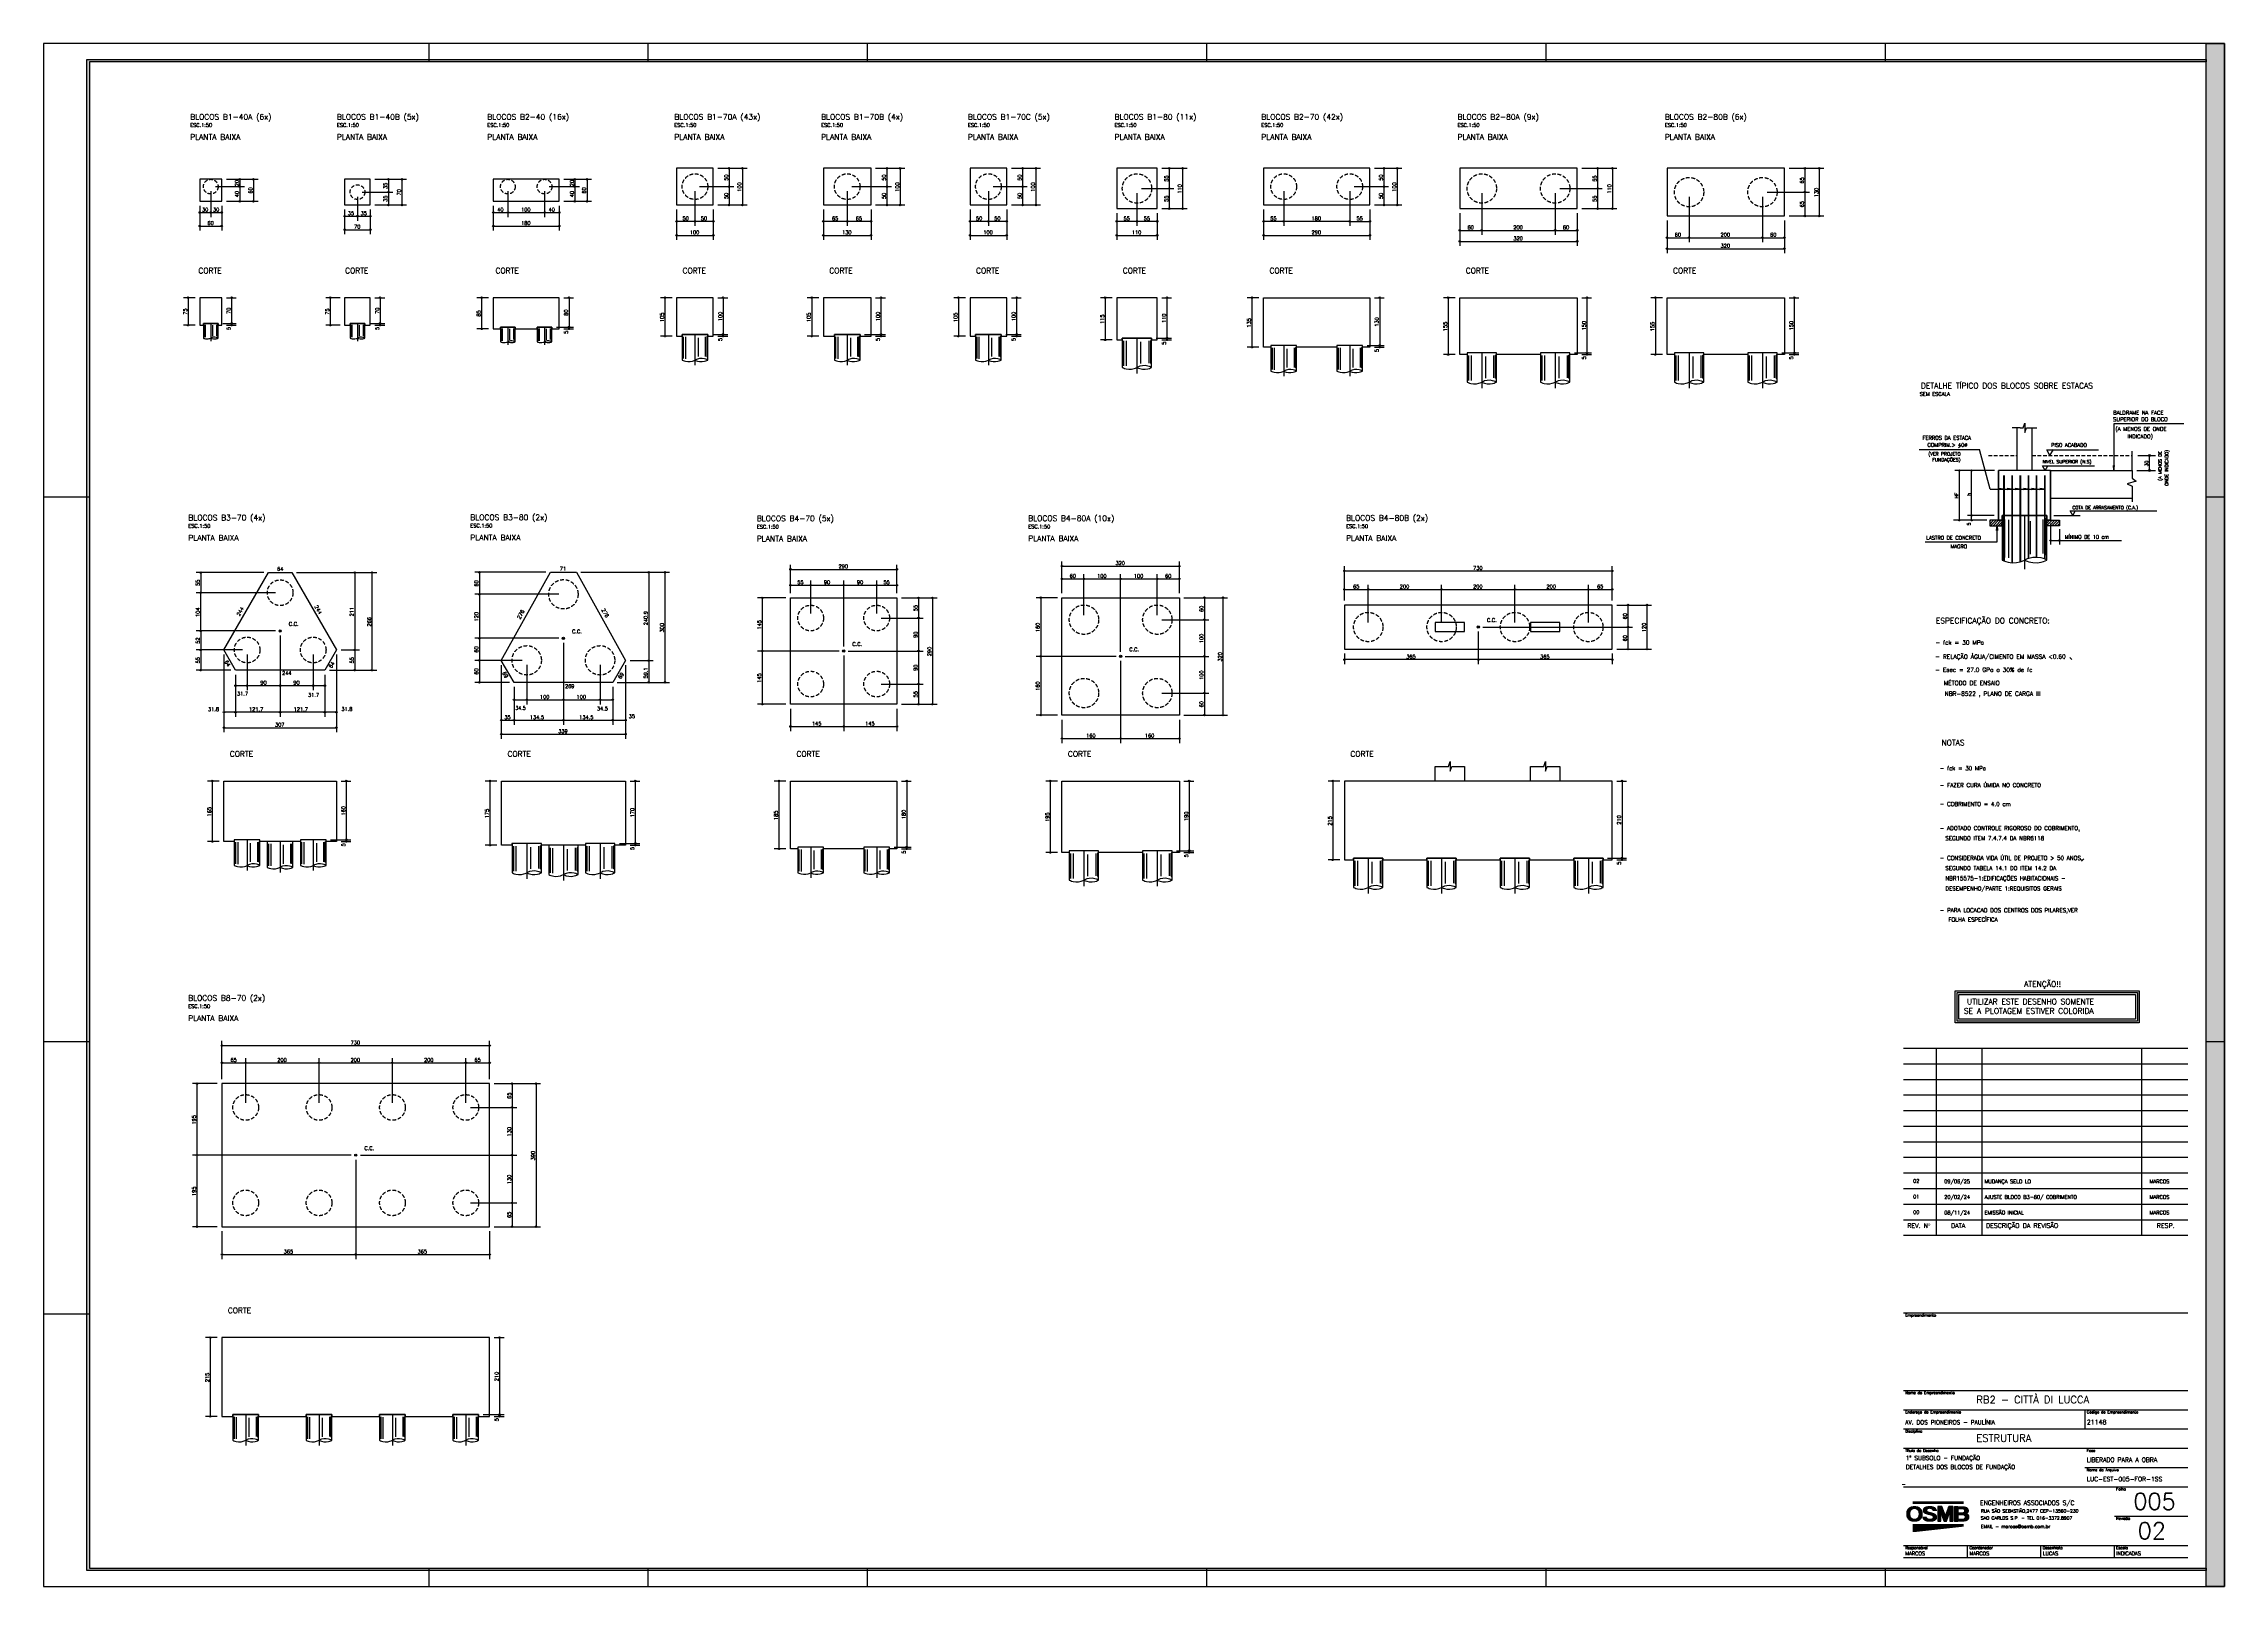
# Model space of a CAD drawing. Extents: x 187 to 6132, y -1204 to 3001.
import ezdxf

# ---------------------------------------------------------------- set-up
doc = ezdxf.new("R2010")
doc.units = 0
doc.header["$LTSCALE"] = 50
doc.header["$MEASUREMENT"] = 0
doc.linetypes.add('ESTILO_TQS_0002', pattern=[0.3, 0.2, -0.1])
doc.layers.get('0').update_dxf_attribs({"color": 245, "linetype": 'CONTINUOUS'})
for name, color, linetype in [('01', 7, 'CONTINUOUS'), ('104', 7, 'CONTINUOUS'), ('120', 7, 'CONTINUOUS'), ('16', 5, 'CONTINUOUS'), ('18', 4, 'CONTINUOUS'), ('2', 5, 'CONTINUOUS'), ('210', 7, 'ESTILO_TQS_0002'), ('220', 3, 'CONTINUOUS'), ('221', 102, 'CONTINUOUS'), ('235', 7, 'CONTINUOUS'), ('251', 5, 'CONTINUOUS'), ('30', 4, 'CONTINUOUS'), ('9', 3, 'CONTINUOUS'), ('TEX1', 7, 'CONTINUOUS'), ('TEX2', 7, 'CONTINUOUS')]:
    doc.layers.add(name, color=color, linetype=linetype)
doc.styles.get("Standard").update_dxf_attribs({"font": 'ROMANS.SHX'})

# ---------------------------------------------------------------- blocks, each defined once
blk = doc.blocks.new('H19', base_point=(-13899.373904, 10592.007577))
for p, q in [((-9591.873904, 10944.44117), (-9591.873904, 10950.335702)), ((-9591.373904, 10944.44117), (-9591.373904, 10950.335702)), ((-9590.873904, 10944.44117), (-9590.873904, 10950.335702)), ((-9590.373904, 10944.44117), (-9590.373904, 10950.335702)), ((-9589.873904, 10944.44117), (-9589.873904, 10950.335702)), ((-9589.373904, 10944.44117), (-9589.373904, 10950.335702)), ((-9588.873904, 10944.44117), (-9588.873904, 10950.335702)), ((-9588.373904, 10944.44117), (-9588.373904, 10950.335702)), ((-9587.873904, 10944.44117), (-9587.873904, 10950.335702)), ((-9587.373904, 10944.44117), (-9587.373904, 10950.335702)), ((-9586.873904, 10944.44117), (-9586.873904, 10950.335702)), ((-9586.373904, 10944.44117), (-9586.373904, 10950.335702)), ((-9585.873904, 10944.44117), (-9585.873904, 10950.335702)), ((-9585.373904, 10944.44117), (-9585.373904, 10950.335702)), ((-9584.873904, 10944.44117), (-9584.873904, 10950.335702)), ((-9584.373904, 10944.44117), (-9584.373904, 10950.335702)), ((-9583.873904, 10944.44117), (-9583.873904, 10950.335702)), ((-9583.373904, 10944.44117), (-9583.373904, 10950.335702)), ((-9582.873904, 10944.44117), (-9582.873904, 10950.335702)), ((-9582.373904, 10944.44117), (-9582.373904, 10950.335702)), ((-9581.873904, 10944.44117), (-9581.873904, 10950.335702)), ((-9581.373904, 10944.44117), (-9581.373904, 10950.335702)), ((-9580.873904, 10944.44117), (-9580.873904, 10950.335702)), ((-9580.373904, 10944.44117), (-9580.373904, 10950.335702)), ((-9579.873904, 10944.44117), (-9579.873904, 10950.335702)), ((-9579.373904, 10944.44117), (-9579.373904, 10950.335702)), ((-9578.873904, 10944.44117), (-9578.873904, 10950.335702)), ((-9578.373904, 10944.44117), (-9578.373904, 10950.335702)), ((-9577.873904, 10944.44117), (-9577.873904, 10950.335702)), ((-9577.373904, 10944.44117), (-9577.373904, 10950.335702)), ((-9576.873904, 10944.44117), (-9576.873904, 10950.335702)), ((-9576.373904, 10944.44117), (-9576.373904, 10950.335702)), ((-9575.873904, 10944.44117), (-9575.873904, 10950.335702)), ((-9575.373904, 10944.44117), (-9575.373904, 10950.335702)), ((-9574.873904, 10944.44117), (-9574.873904, 10950.335702)), ((-9574.373904, 10944.44117), (-9574.373904, 10950.335702)), ((-9573.873904, 10944.44117), (-9573.873904, 10950.335702)), ((-9573.373904, 10944.44117), (-9573.373904, 10950.335702)), ((-9572.873904, 10944.44117), (-9572.873904, 10950.335702)), ((-9572.373904, 10944.44117), (-9572.373904, 10950.335702)), ((-9571.873904, 10944.44117), (-9571.873904, 10950.335702)), ((-9571.373904, 10944.44117), (-9571.373904, 10950.335702)), ((-9570.873904, 10944.44117), (-9570.873904, 10950.335702)), ((-9570.373904, 10944.44117), (-9570.373904, 10950.335702)), ((-9569.873904, 10944.44117), (-9569.873904, 10950.335702)), ((-9569.373904, 10944.44117), (-9569.373904, 10950.335702)), ((-9568.873904, 10944.44117), (-9568.873904, 10950.335702)), ((-9568.373904, 10944.44117), (-9568.373904, 10950.335702)), ((-9567.873904, 10944.44117), (-9567.873904, 10950.335702)), ((-9567.373904, 10944.44117), (-9567.373904, 10950.335702)), ((-9566.873904, 10944.44117), (-9566.873904, 10950.335702)), ((-9566.373904, 10944.44117), (-9566.373904, 10950.335702)), ((-9565.873904, 10944.44117), (-9565.873904, 10950.335702)), ((-9565.373904, 10944.44117), (-9565.373904, 10950.335702)), ((-9564.873904, 10944.44117), (-9564.873904, 10950.335702)), ((-9564.373904, 10944.44117), (-9564.373904, 10950.335702)), ((-9563.873904, 10944.44117), (-9563.873904, 10950.335702)), ((-9563.373904, 10944.44117), (-9563.373904, 10950.335702)), ((-9562.873904, 10944.44117), (-9562.873904, 10950.335702)), ((-9562.373904, 10944.44117), (-9562.373904, 10950.335702)), ((-9561.873904, 10944.44117), (-9561.873904, 10950.335702)), ((-9561.373904, 10944.44117), (-9561.373904, 10950.335702)), ((-9560.873904, 10944.44117), (-9560.873904, 10950.335702)), ((-9560.373904, 10944.44117), (-9560.373904, 10950.335702)), ((-9559.873904, 10944.44117), (-9559.873904, 10950.335702)), ((-9559.373904, 10944.44117), (-9559.373904, 10950.335702)), ((-9558.873904, 10944.44117), (-9558.873904, 10950.335702)), ((-9558.373904, 10944.44117), (-9558.373904, 10950.335702)), ((-9557.873904, 10944.44117), (-9557.873904, 10950.335702)), ((-9557.373904, 10944.44117), (-9557.373904, 10950.335702)), ((-9556.873904, 10944.44117), (-9556.873904, 10950.335702)), ((-9556.373904, 10944.44117), (-9556.373904, 10950.335702)), ((-9555.873904, 10944.44117), (-9555.873904, 10950.335702)), ((-9555.373904, 10944.44117), (-9555.373904, 10950.335702)), ((-9554.873904, 10944.44117), (-9554.873904, 10950.335702)), ((-9554.373904, 10944.44117), (-9554.373904, 10950.335702)), ((-9553.873904, 10944.44117), (-9553.873904, 10950.335702)), ((-9553.373904, 10944.44117), (-9553.373904, 10950.335702)), ((-9552.873904, 10944.44117), (-9552.873904, 10950.335702)), ((-9552.373904, 10944.44117), (-9552.373904, 10950.335702)), ((-9551.873904, 10944.44117), (-9551.873904, 10950.335702)), ((-9551.373904, 10944.44117), (-9551.373904, 10950.335702)), ((-9550.873904, 10944.44117), (-9550.873904, 10950.335702)), ((-9550.373904, 10944.44117), (-9550.373904, 10950.335702)), ((-9549.873904, 10944.44117), (-9549.873904, 10950.335702)), ((-9549.373904, 10944.44117), (-9549.373904, 10950.335702)), ((-9548.873904, 10944.44117), (-9548.873904, 10950.335702)), ((-9548.373904, 10944.44117), (-9548.373904, 10950.335702)), ((-9547.873904, 10944.44117), (-9547.873904, 10950.335702)), ((-9547.373904, 10944.44117), (-9547.373904, 10950.335702)), ((-9546.873904, 10944.44117), (-9546.873904, 10950.335702)), ((-9546.373904, 10944.44117), (-9546.373904, 10950.335702)), ((-9545.873904, 10944.44117), (-9545.873904, 10950.335702)), ((-9545.373904, 10944.44117), (-9545.373904, 10950.335702)), ((-9544.873904, 10944.44117), (-9544.873904, 10950.335702)), ((-9544.373904, 10944.44117), (-9544.373904, 10950.335702)), ((-9543.873904, 10944.44117), (-9543.873904, 10950.335702)), ((-9543.373904, 10944.44117), (-9543.373904, 10950.335702)), ((-9542.873904, 10944.44117), (-9542.873904, 10950.335702)), ((-9542.373904, 10944.44117), (-9542.373904, 10950.335702)), ((-9541.873904, 10944.44117), (-9541.873904, 10950.335702)), ((-9541.373904, 10944.44117), (-9541.373904, 10950.335702)), ((-9540.873904, 10944.44117), (-9540.873904, 10950.335702)), ((-9540.373904, 10944.44117), (-9540.373904, 10950.335702)), ((-9539.873904, 10944.44117), (-9539.873904, 10950.335702)), ((-9539.373904, 10944.44117), (-9539.373904, 10950.335702)), ((-9538.873904, 10944.44117), (-9538.873904, 10950.335702)), ((-9538.373904, 10944.44117), (-9538.373904, 10950.335702)), ((-9537.873904, 10944.44117), (-9537.873904, 10950.335702)), ((-9537.373904, 10944.44117), (-9537.373904, 10950.335702)), ((-9536.873904, 10944.44117), (-9536.873904, 10950.335702)), ((-9536.373904, 10944.44117), (-9536.373904, 10950.335702)), ((-9535.873904, 10944.44117), (-9535.873904, 10950.335702)), ((-9535.373904, 10944.44117), (-9535.373904, 10950.335702)), ((-9534.873904, 10944.44117), (-9534.873904, 10950.335702)), ((-9534.373904, 10944.44117), (-9534.373904, 10950.335702)), ((-9533.873904, 10944.44117), (-9533.873904, 10950.335702)), ((-9533.373904, 10944.44117), (-9533.373904, 10950.335702)), ((-9532.873904, 10944.44117), (-9532.873904, 10950.335702)), ((-9532.373904, 10944.44117), (-9532.373904, 10950.335702)), ((-9531.873904, 10944.44117), (-9531.873904, 10950.335702)), ((-9531.373904, 10944.44117), (-9531.373904, 10950.335702)), ((-9530.873904, 10944.44117), (-9530.873904, 10950.335702)), ((-9530.373904, 10944.44117), (-9530.373904, 10950.335702)), ((-9529.873904, 10944.44117), (-9529.873904, 10950.335702)), ((-9529.373904, 10944.44117), (-9529.373904, 10950.335702)), ((-9528.873904, 10944.44117), (-9528.873904, 10950.335702)), ((-9528.373904, 10944.44117), (-9528.373904, 10950.335702)), ((-9527.873904, 10944.44117), (-9527.873904, 10950.335702)), ((-9527.373904, 10944.44117), (-9527.373904, 10950.335702)), ((-9526.873904, 10944.44117), (-9526.873904, 10950.335702)), ((-9526.373904, 10944.44117), (-9526.373904, 10950.335702)), ((-9525.873904, 10944.44117), (-9525.873904, 10950.335702)), ((-9525.373904, 10944.44117), (-9525.373904, 10950.335702)), ((-9524.873904, 10944.44117), (-9524.873904, 10950.335702)), ((-9524.373904, 10944.44117), (-9524.373904, 10950.335702)), ((-9523.873904, 10944.44117), (-9523.873904, 10950.335702)), ((-9523.373904, 10944.44117), (-9523.373904, 10950.335702)), ((-9522.873904, 10944.44117), (-9522.873904, 10950.335702)), ((-9522.373904, 10944.44117), (-9522.373904, 10950.335702)), ((-9521.873904, 10944.44117), (-9521.873904, 10950.335702)), ((-9521.373904, 10944.44117), (-9521.373904, 10950.335702)), ((-9520.873904, 10944.44117), (-9520.873904, 10950.335702)), ((-9520.373904, 10944.44117), (-9520.373904, 10950.335702)), ((-9519.873904, 10944.44117), (-9519.873904, 10950.335702)), ((-9519.373904, 10944.44117), (-9519.373904, 10950.335702)), ((-9518.873904, 10944.44117), (-9518.873904, 10950.335702)), ((-9518.373904, 10944.44117), (-9518.373904, 10950.335702)), ((-9517.873904, 10944.44117), (-9517.873904, 10950.335702)), ((-9517.373904, 10944.44117), (-9517.373904, 10950.335702)), ((-9516.873904, 10944.44117), (-9516.873904, 10950.335702)), ((-9516.373904, 10944.44117), (-9516.373904, 10950.335702)), ((-9515.873904, 10944.44117), (-9515.873904, 10950.335702)), ((-9515.373904, 10944.44117), (-9515.373904, 10950.335702)), ((-9514.873904, 10944.44117), (-9514.873904, 10950.335702)), ((-9514.373904, 10944.44117), (-9514.373904, 10950.335702)), ((-9513.873904, 10944.44117), (-9513.873904, 10950.335702)), ((-9513.373904, 10944.44117), (-9513.373904, 10950.335702)), ((-9512.873904, 10944.44117), (-9512.873904, 10950.335702)), ((-9512.373904, 10944.44117), (-9512.373904, 10950.335702)), ((-9511.873904, 10944.44117), (-9511.873904, 10950.335702)), ((-9511.373904, 10944.44117), (-9511.373904, 10950.335702)), ((-9510.873904, 10944.44117), (-9510.873904, 10950.335702)), ((-9510.373904, 10944.44117), (-9510.373904, 10950.335702)), ((-9509.873904, 10944.44117), (-9509.873904, 10950.335702)), ((-9509.373904, 10944.44117), (-9509.373904, 10950.335702)), ((-9508.873904, 10944.44117), (-9508.873904, 10950.335702)), ((-9508.373904, 10944.44117), (-9508.373904, 10950.335702)), ((-9507.873904, 10944.44117), (-9507.873904, 10950.335702)), ((-9507.373904, 10944.44117), (-9507.373904, 10950.335702)), ((-9506.873904, 10944.44117), (-9506.873904, 10950.335702)), ((-9506.373904, 10944.44117), (-9506.373904, 10950.335702)), ((-9505.873904, 10944.44117), (-9505.873904, 10950.335702)), ((-9505.373904, 10944.44117), (-9505.373904, 10950.335702)), ((-9504.873904, 10944.44117), (-9504.873904, 10950.335702)), ((-9504.373904, 10944.44117), (-9504.373904, 10950.335702)), ((-9503.873904, 10944.44117), (-9503.873904, 10950.335702)), ((-9503.373904, 10944.44117), (-9503.373904, 10950.335702)), ((-9502.873904, 10944.44117), (-9502.873904, 10950.335702)), ((-9502.373904, 10944.44117), (-9502.373904, 10950.335702)), ((-9501.873904, 10944.44117), (-9501.873904, 10950.335702)), ((-9501.373904, 10944.44117), (-9501.373904, 10950.335702)), ((-9500.873904, 10944.44117), (-9500.873904, 10950.335702)), ((-9500.373904, 10944.44117), (-9500.373904, 10950.335702)), ((-9499.873904, 10944.44117), (-9499.873904, 10950.335702)), ((-9499.373904, 10944.44117), (-9499.373904, 10950.335702)), ((-9498.873904, 10944.44117), (-9498.873904, 10950.335702)), ((-9498.373904, 10944.44117), (-9498.373904, 10950.335702)), ((-9497.873904, 10944.44117), (-9497.873904, 10950.335702)), ((-9497.373904, 10944.44117), (-9497.373904, 10950.335702)), ((-9496.873904, 10944.44117), (-9496.873904, 10950.335702)), ((-9496.373904, 10944.44117), (-9496.373904, 10950.335702)), ((-9495.873904, 10944.44117), (-9495.873904, 10950.335702)), ((-9495.373904, 10944.44117), (-9495.373904, 10950.335702)), ((-9494.873904, 10944.44117), (-9494.873904, 10950.335702)), ((-9494.373904, 10944.44117), (-9494.373904, 10950.335702)), ((-9493.873904, 10944.44117), (-9493.873904, 10950.335702)), ((-9493.373904, 10944.44117), (-9493.373904, 10950.335702)), ((-9492.873904, 10944.44117), (-9492.873904, 10950.335702)), ((-9492.373904, 10944.44117), (-9492.373904, 10950.335702)), ((-9491.873904, 10944.44117), (-9491.873904, 10950.335702)), ((-9491.373904, 10944.44117), (-9491.373904, 10950.335702)), ((-9490.873904, 10944.44117), (-9490.873904, 10950.335702)), ((-9490.373904, 10944.44117), (-9490.373904, 10950.335702)), ((-9489.873904, 10944.44117), (-9489.873904, 10950.335702)), ((-9489.373904, 10944.44117), (-9489.373904, 10950.335702)), ((-9488.873904, 10944.44117), (-9488.873904, 10950.335702)), ((-9488.373904, 10944.44117), (-9488.373904, 10950.335702)), ((-9487.873904, 10944.44117), (-9487.873904, 10950.335702)), ((-9487.373904, 10944.44117), (-9487.373904, 10950.335702)), ((-9486.873904, 10944.44117), (-9486.873904, 10950.335702)), ((-9486.373904, 10944.44117), (-9486.373904, 10950.335702)), ((-9485.873904, 10944.44117), (-9485.873904, 10950.335702)), ((-9485.373904, 10944.44117), (-9485.373904, 10950.335702)), ((-9484.873904, 10944.44117), (-9484.873904, 10950.335702)), ((-9484.373904, 10944.44117), (-9484.373904, 10950.335702)), ((-9483.873904, 10944.44117), (-9483.873904, 10950.335702)), ((-9483.373904, 10944.44117), (-9483.373904, 10950.335702)), ((-9482.873904, 10944.44117), (-9482.873904, 10950.335702)), ((-9482.373904, 10944.44117), (-9482.373904, 10950.335702)), ((-9481.873904, 10944.44117), (-9481.873904, 10950.335702)), ((-9481.373904, 10944.44117), (-9481.373904, 10950.335702)), ((-9480.873904, 10944.44117), (-9480.873904, 10950.335702)), ((-9480.373904, 10944.44117), (-9480.373904, 10950.335702)), ((-9479.873904, 10944.44117), (-9479.873904, 10950.335702)), ((-9479.373904, 10944.44117), (-9479.373904, 10950.335702)), ((-9478.873904, 10944.44117), (-9478.873904, 10950.335702)), ((-9478.373904, 10944.44117), (-9478.373904, 10950.335702)), ((-9477.873904, 10944.44117), (-9477.873904, 10950.335702)), ((-9477.373904, 10944.44117), (-9477.373904, 10950.335702)), ((-9476.873904, 10944.44117), (-9476.873904, 10950.335702)), ((-9476.373904, 10944.44117), (-9476.373904, 10950.335702)), ((-9475.873904, 10944.44117), (-9475.873904, 10950.335702)), ((-9475.373904, 10944.44117), (-9475.373904, 10950.335702)), ((-9474.873904, 10944.44117), (-9474.873904, 10950.335702)), ((-9474.373904, 10944.44117), (-9474.373904, 10950.335702)), ((-9473.873904, 10944.44117), (-9473.873904, 10950.335702)), ((-9473.373904, 10944.44117), (-9473.373904, 10950.335702)), ((-9472.873904, 10944.44117), (-9472.873904, 10950.335702)), ((-9472.373904, 10944.44117), (-9472.373904, 10950.335702)), ((-9471.873904, 10944.44117), (-9471.873904, 10950.335702)), ((-9471.373904, 10944.44117), (-9471.373904, 10950.335702)), ((-9470.873904, 10944.44117), (-9470.873904, 10950.335702)), ((-9470.373904, 10944.44117), (-9470.373904, 10950.335702)), ((-9469.873904, 10944.44117), (-9469.873904, 10950.335702)), ((-9469.373904, 10944.44117), (-9469.373904, 10950.335702)), ((-9468.873904, 10944.44117), (-9468.873904, 10950.335702)), ((-9468.373904, 10944.44117), (-9468.373904, 10950.335702))]:
    blk.add_line(p, q)
blk = doc.blocks.new('H20', base_point=(-13899.373904, 10592.007577))
for p, q in [((-9607.604373, 10915.726327), (-9607.604373, 10923.386483)), ((-9607.104373, 10913.046639), (-9607.104373, 10926.085702)), ((-9606.604373, 10911.960702), (-9606.604373, 10927.171639)), ((-9606.104373, 10910.87867), (-9606.104373, 10928.257577)), ((-9605.604373, 10909.792733), (-9605.604373, 10929.343514)), ((-9605.104373, 10908.710702), (-9605.104373, 10930.433358)), ((-9604.604373, 10907.937264), (-9604.604373, 10931.202889)), ((-9604.104373, 10907.402108), (-9604.104373, 10931.734139)), ((-9603.604373, 10906.870858), (-9603.604373, 10932.269295)), ((-9603.104373, 10906.335702), (-9603.104373, 10932.800545)), ((-9602.604373, 10905.800545), (-9602.604373, 10933.335702)), ((-9602.104373, 10905.265389), (-9602.104373, 10933.866952)), ((-9601.604373, 10904.730233), (-9601.604373, 10934.402108)), ((-9601.104373, 10904.198983), (-9601.104373, 10934.933358)), ((-9600.604373, 10903.874764), (-9600.604373, 10935.257577)), ((-9600.104373, 10923.741952), (-9600.104373, 10935.507577)), ((-9599.604373, 10925.140389), (-9599.604373, 10935.757577)), ((-9599.104373, 10926.538827), (-9599.104373, 10936.007577)), ((-9598.604373, 10927.480233), (-9598.604373, 10936.257577)), ((-9598.104373, 10928.105233), (-9598.104373, 10936.507577)), ((-9597.604373, 10928.730233), (-9597.604373, 10936.757577)), ((-9597.104373, 10929.355233), (-9597.104373, 10937.007577)), ((-9596.604373, 10929.945077), (-9596.604373, 10937.257577)), ((-9596.104373, 10930.214608), (-9596.104373, 10937.507577)), ((-9595.604373, 10930.488045), (-9595.604373, 10937.757577)), ((-9595.104373, 10930.761483), (-9595.104373, 10937.843514)), ((-9594.604373, 10931.03492), (-9594.604373, 10937.917733)), ((-9594.104373, 10931.304452), (-9594.104373, 10937.988045)), ((-9593.604373, 10931.577889), (-9593.604373, 10938.062264)), ((-9593.104373, 10931.765389), (-9593.104373, 10938.132577)), ((-9592.604373, 10931.839608), (-9592.604373, 10938.206795)), ((-9592.104373, 10931.917733), (-9592.104373, 10938.281014)), ((-9591.604373, 10931.991952), (-9591.604373, 10938.351327)), ((-9591.104373, 10932.070077), (-9591.104373, 10938.425545)), ((-9590.604373, 10932.144295), (-9590.604373, 10938.495858)), ((-9590.104373, 10932.22242), (-9590.104373, 10938.570077)), ((-9589.604373, 10932.296639), (-9589.604373, 10938.640389)), ((-9589.104373, 10932.374764), (-9589.104373, 10938.714608)), ((-9600.104373, 10903.632577), (-9600.104373, 10915.44117)), ((-9599.604373, 10903.386483), (-9599.604373, 10914.06617)), ((-9599.104373, 10903.140389), (-9599.104373, 10912.687264)), ((-9598.604373, 10902.894295), (-9598.604373, 10911.75367)), ((-9598.104373, 10902.652108), (-9598.104373, 10911.12867)), ((-9597.604373, 10902.406014), (-9597.604373, 10910.50367)), ((-9597.104373, 10902.15992), (-9597.104373, 10909.874764)), ((-9596.604373, 10901.913827), (-9596.604373, 10909.288827)), ((-9596.104373, 10901.671639), (-9596.104373, 10909.015389)), ((-9595.604373, 10901.425545), (-9595.604373, 10908.745858)), ((-9595.104373, 10901.335702), (-9595.104373, 10908.47242)), ((-9594.604373, 10901.265389), (-9594.604373, 10908.198983)), ((-9594.104373, 10901.19117), (-9594.104373, 10907.925545)), ((-9593.604373, 10901.116952), (-9593.604373, 10907.656014)), ((-9593.104373, 10901.042733), (-9593.104373, 10907.468514)), ((-9592.604373, 10900.97242), (-9592.604373, 10907.390389)), ((-9592.104373, 10900.898202), (-9592.104373, 10907.312264)), ((-9591.604373, 10900.823983), (-9591.604373, 10907.234139)), ((-9591.104373, 10900.749764), (-9591.104373, 10907.15992)), ((-9590.604373, 10900.679452), (-9590.604373, 10907.081795)), ((-9590.104373, 10900.605233), (-9590.104373, 10907.00367)), ((-9589.604373, 10900.531014), (-9589.604373, 10906.925545)), ((-9589.104373, 10900.456795), (-9589.104373, 10906.851327))]:
    blk.add_line(p, q)
blk = doc.blocks.new('H21', base_point=(-13899.373904, 10592.007577))
for p, q in [((-9607.604373, 10915.726327), (-9607.604373, 10923.386483)), ((-9607.104373, 10913.046639), (-9607.104373, 10926.085702)), ((-9606.604373, 10911.960702), (-9606.604373, 10927.171639)), ((-9606.104373, 10910.87867), (-9606.104373, 10928.257577)), ((-9605.604373, 10909.792733), (-9605.604373, 10929.343514)), ((-9605.104373, 10908.710702), (-9605.104373, 10930.433358)), ((-9604.604373, 10907.937264), (-9604.604373, 10931.202889)), ((-9604.104373, 10907.402108), (-9604.104373, 10931.734139)), ((-9603.604373, 10906.870858), (-9603.604373, 10932.269295)), ((-9603.104373, 10906.335702), (-9603.104373, 10932.800545)), ((-9602.604373, 10905.800545), (-9602.604373, 10933.335702)), ((-9602.104373, 10905.265389), (-9602.104373, 10933.866952)), ((-9601.604373, 10904.730233), (-9601.604373, 10934.402108)), ((-9601.104373, 10904.198983), (-9601.104373, 10934.933358)), ((-9600.604373, 10903.874764), (-9600.604373, 10935.257577)), ((-9600.104373, 10923.741952), (-9600.104373, 10935.507577)), ((-9599.604373, 10925.140389), (-9599.604373, 10935.757577)), ((-9599.104373, 10926.538827), (-9599.104373, 10936.007577)), ((-9598.604373, 10927.480233), (-9598.604373, 10936.257577)), ((-9598.104373, 10928.105233), (-9598.104373, 10936.507577)), ((-9597.604373, 10928.730233), (-9597.604373, 10936.757577)), ((-9597.104373, 10929.355233), (-9597.104373, 10937.007577)), ((-9596.604373, 10929.945077), (-9596.604373, 10937.257577)), ((-9596.104373, 10930.214608), (-9596.104373, 10937.507577)), ((-9595.604373, 10930.488045), (-9595.604373, 10937.757577)), ((-9595.104373, 10930.761483), (-9595.104373, 10937.843514)), ((-9594.604373, 10931.03492), (-9594.604373, 10937.917733)), ((-9594.104373, 10931.304452), (-9594.104373, 10937.988045)), ((-9593.604373, 10931.577889), (-9593.604373, 10938.062264)), ((-9593.104373, 10931.765389), (-9593.104373, 10938.132577)), ((-9592.604373, 10931.839608), (-9592.604373, 10938.206795)), ((-9592.104373, 10931.917733), (-9592.104373, 10938.281014)), ((-9591.604373, 10931.991952), (-9591.604373, 10938.351327)), ((-9591.104373, 10932.070077), (-9591.104373, 10938.425545)), ((-9590.604373, 10932.144295), (-9590.604373, 10938.495858)), ((-9590.104373, 10932.22242), (-9590.104373, 10938.570077)), ((-9589.604373, 10932.296639), (-9589.604373, 10938.640389)), ((-9589.104373, 10932.374764), (-9589.104373, 10938.714608)), ((-9600.104373, 10903.632577), (-9600.104373, 10915.44117)), ((-9599.604373, 10903.386483), (-9599.604373, 10914.06617)), ((-9599.104373, 10903.140389), (-9599.104373, 10912.687264)), ((-9598.604373, 10902.894295), (-9598.604373, 10911.75367)), ((-9598.104373, 10902.652108), (-9598.104373, 10911.12867)), ((-9597.604373, 10902.406014), (-9597.604373, 10910.50367)), ((-9597.104373, 10902.15992), (-9597.104373, 10909.874764)), ((-9596.604373, 10901.913827), (-9596.604373, 10909.288827)), ((-9596.104373, 10901.671639), (-9596.104373, 10909.015389)), ((-9595.604373, 10901.425545), (-9595.604373, 10908.745858)), ((-9595.104373, 10901.335702), (-9595.104373, 10908.47242)), ((-9594.604373, 10901.265389), (-9594.604373, 10908.198983)), ((-9594.104373, 10901.19117), (-9594.104373, 10907.925545)), ((-9593.604373, 10901.116952), (-9593.604373, 10907.656014)), ((-9593.104373, 10901.042733), (-9593.104373, 10907.468514)), ((-9592.604373, 10900.97242), (-9592.604373, 10907.390389)), ((-9592.104373, 10900.898202), (-9592.104373, 10907.312264)), ((-9591.604373, 10900.823983), (-9591.604373, 10907.234139)), ((-9591.104373, 10900.749764), (-9591.104373, 10907.15992)), ((-9590.604373, 10900.679452), (-9590.604373, 10907.081795)), ((-9590.104373, 10900.605233), (-9590.104373, 10907.00367)), ((-9589.604373, 10900.531014), (-9589.604373, 10906.925545)), ((-9589.104373, 10900.456795), (-9589.104373, 10906.851327))]:
    blk.add_line(p, q)
blk = doc.blocks.new('H22', base_point=(-13899.373904, 10592.007577))
for p, q in [((-9607.604373, 10915.726327), (-9607.604373, 10923.386483)), ((-9607.104373, 10913.046639), (-9607.104373, 10926.085702)), ((-9606.604373, 10911.960702), (-9606.604373, 10927.171639)), ((-9606.104373, 10910.87867), (-9606.104373, 10928.257577)), ((-9605.604373, 10909.792733), (-9605.604373, 10929.343514)), ((-9605.104373, 10908.710702), (-9605.104373, 10930.433358)), ((-9604.604373, 10907.937264), (-9604.604373, 10931.202889)), ((-9604.104373, 10907.402108), (-9604.104373, 10931.734139)), ((-9603.604373, 10906.870858), (-9603.604373, 10932.269295)), ((-9603.104373, 10906.335702), (-9603.104373, 10932.800545)), ((-9602.604373, 10905.800545), (-9602.604373, 10933.335702)), ((-9602.104373, 10905.265389), (-9602.104373, 10933.866952)), ((-9601.604373, 10904.730233), (-9601.604373, 10934.402108)), ((-9601.104373, 10904.198983), (-9601.104373, 10934.933358)), ((-9600.604373, 10903.874764), (-9600.604373, 10935.257577)), ((-9600.104373, 10923.741952), (-9600.104373, 10935.507577)), ((-9599.604373, 10925.140389), (-9599.604373, 10935.757577)), ((-9599.104373, 10926.538827), (-9599.104373, 10936.007577)), ((-9598.604373, 10927.480233), (-9598.604373, 10936.257577)), ((-9598.104373, 10928.105233), (-9598.104373, 10936.507577)), ((-9597.604373, 10928.730233), (-9597.604373, 10936.757577)), ((-9597.104373, 10929.355233), (-9597.104373, 10937.007577)), ((-9596.604373, 10929.945077), (-9596.604373, 10937.257577)), ((-9596.104373, 10930.214608), (-9596.104373, 10937.507577)), ((-9595.604373, 10930.488045), (-9595.604373, 10937.757577)), ((-9595.104373, 10930.761483), (-9595.104373, 10937.843514)), ((-9594.604373, 10931.03492), (-9594.604373, 10937.917733)), ((-9594.104373, 10931.304452), (-9594.104373, 10937.988045)), ((-9593.604373, 10931.577889), (-9593.604373, 10938.062264)), ((-9593.104373, 10931.765389), (-9593.104373, 10938.132577)), ((-9592.604373, 10931.839608), (-9592.604373, 10938.206795)), ((-9592.104373, 10931.917733), (-9592.104373, 10938.281014)), ((-9591.604373, 10931.991952), (-9591.604373, 10938.351327)), ((-9591.104373, 10932.070077), (-9591.104373, 10938.425545)), ((-9590.604373, 10932.144295), (-9590.604373, 10938.495858)), ((-9590.104373, 10932.22242), (-9590.104373, 10938.570077)), ((-9589.604373, 10932.296639), (-9589.604373, 10938.640389)), ((-9589.104373, 10932.374764), (-9589.104373, 10938.714608)), ((-9600.104373, 10903.632577), (-9600.104373, 10915.44117)), ((-9599.604373, 10903.386483), (-9599.604373, 10914.06617)), ((-9599.104373, 10903.140389), (-9599.104373, 10912.687264)), ((-9598.604373, 10902.894295), (-9598.604373, 10911.75367)), ((-9598.104373, 10902.652108), (-9598.104373, 10911.12867)), ((-9597.604373, 10902.406014), (-9597.604373, 10910.50367)), ((-9597.104373, 10902.15992), (-9597.104373, 10909.874764)), ((-9596.604373, 10901.913827), (-9596.604373, 10909.288827)), ((-9596.104373, 10901.671639), (-9596.104373, 10909.015389)), ((-9595.604373, 10901.425545), (-9595.604373, 10908.745858)), ((-9595.104373, 10901.335702), (-9595.104373, 10908.47242)), ((-9594.604373, 10901.265389), (-9594.604373, 10908.198983)), ((-9594.104373, 10901.19117), (-9594.104373, 10907.925545)), ((-9593.604373, 10901.116952), (-9593.604373, 10907.656014)), ((-9593.104373, 10901.042733), (-9593.104373, 10907.468514)), ((-9592.604373, 10900.97242), (-9592.604373, 10907.390389)), ((-9592.104373, 10900.898202), (-9592.104373, 10907.312264)), ((-9591.604373, 10900.823983), (-9591.604373, 10907.234139)), ((-9591.104373, 10900.749764), (-9591.104373, 10907.15992)), ((-9590.604373, 10900.679452), (-9590.604373, 10907.081795)), ((-9590.104373, 10900.605233), (-9590.104373, 10907.00367)), ((-9589.604373, 10900.531014), (-9589.604373, 10906.925545)), ((-9589.104373, 10900.456795), (-9589.104373, 10906.851327))]:
    blk.add_line(p, q)
blk = doc.blocks.new('H23', base_point=(-13899.373904, 10592.007577))
for p, q in [((-9607.604373, 10915.726327), (-9607.604373, 10923.386483)), ((-9607.104373, 10913.046639), (-9607.104373, 10926.085702)), ((-9606.604373, 10911.960702), (-9606.604373, 10927.171639)), ((-9606.104373, 10910.87867), (-9606.104373, 10928.257577)), ((-9605.604373, 10909.792733), (-9605.604373, 10929.343514)), ((-9605.104373, 10908.710702), (-9605.104373, 10930.433358)), ((-9604.604373, 10907.937264), (-9604.604373, 10931.202889)), ((-9604.104373, 10907.402108), (-9604.104373, 10931.734139)), ((-9603.604373, 10906.870858), (-9603.604373, 10932.269295)), ((-9603.104373, 10906.335702), (-9603.104373, 10932.800545)), ((-9602.604373, 10905.800545), (-9602.604373, 10933.335702)), ((-9602.104373, 10905.265389), (-9602.104373, 10933.866952)), ((-9601.604373, 10904.730233), (-9601.604373, 10934.402108)), ((-9601.104373, 10904.198983), (-9601.104373, 10934.933358)), ((-9600.604373, 10903.874764), (-9600.604373, 10935.257577)), ((-9600.104373, 10923.741952), (-9600.104373, 10935.507577)), ((-9599.604373, 10925.140389), (-9599.604373, 10935.757577)), ((-9599.104373, 10926.538827), (-9599.104373, 10936.007577)), ((-9598.604373, 10927.480233), (-9598.604373, 10936.257577)), ((-9598.104373, 10928.105233), (-9598.104373, 10936.507577)), ((-9597.604373, 10928.730233), (-9597.604373, 10936.757577)), ((-9597.104373, 10929.355233), (-9597.104373, 10937.007577)), ((-9596.604373, 10929.945077), (-9596.604373, 10937.257577)), ((-9596.104373, 10930.214608), (-9596.104373, 10937.507577)), ((-9595.604373, 10930.488045), (-9595.604373, 10937.757577)), ((-9595.104373, 10930.761483), (-9595.104373, 10937.843514)), ((-9594.604373, 10931.03492), (-9594.604373, 10937.917733)), ((-9594.104373, 10931.304452), (-9594.104373, 10937.988045)), ((-9593.604373, 10931.577889), (-9593.604373, 10938.062264)), ((-9593.104373, 10931.765389), (-9593.104373, 10938.132577)), ((-9592.604373, 10931.839608), (-9592.604373, 10938.206795)), ((-9592.104373, 10931.917733), (-9592.104373, 10938.281014)), ((-9591.604373, 10931.991952), (-9591.604373, 10938.351327)), ((-9591.104373, 10932.070077), (-9591.104373, 10938.425545)), ((-9590.604373, 10932.144295), (-9590.604373, 10938.495858)), ((-9590.104373, 10932.22242), (-9590.104373, 10938.570077)), ((-9589.604373, 10932.296639), (-9589.604373, 10938.640389)), ((-9589.104373, 10932.374764), (-9589.104373, 10938.714608)), ((-9600.104373, 10903.632577), (-9600.104373, 10915.44117)), ((-9599.604373, 10903.386483), (-9599.604373, 10914.06617)), ((-9599.104373, 10903.140389), (-9599.104373, 10912.687264)), ((-9598.604373, 10902.894295), (-9598.604373, 10911.75367)), ((-9598.104373, 10902.652108), (-9598.104373, 10911.12867)), ((-9597.604373, 10902.406014), (-9597.604373, 10910.50367)), ((-9597.104373, 10902.15992), (-9597.104373, 10909.874764)), ((-9596.604373, 10901.913827), (-9596.604373, 10909.288827)), ((-9596.104373, 10901.671639), (-9596.104373, 10909.015389)), ((-9595.604373, 10901.425545), (-9595.604373, 10908.745858)), ((-9595.104373, 10901.335702), (-9595.104373, 10908.47242)), ((-9594.604373, 10901.265389), (-9594.604373, 10908.198983)), ((-9594.104373, 10901.19117), (-9594.104373, 10907.925545)), ((-9593.604373, 10901.116952), (-9593.604373, 10907.656014)), ((-9593.104373, 10901.042733), (-9593.104373, 10907.468514)), ((-9592.604373, 10900.97242), (-9592.604373, 10907.390389)), ((-9592.104373, 10900.898202), (-9592.104373, 10907.312264)), ((-9591.604373, 10900.823983), (-9591.604373, 10907.234139)), ((-9591.104373, 10900.749764), (-9591.104373, 10907.15992)), ((-9590.604373, 10900.679452), (-9590.604373, 10907.081795)), ((-9590.104373, 10900.605233), (-9590.104373, 10907.00367)), ((-9589.604373, 10900.531014), (-9589.604373, 10906.925545)), ((-9589.104373, 10900.456795), (-9589.104373, 10906.851327))]:
    blk.add_line(p, q)
blk = doc.blocks.new('H26', base_point=(-13899.373904, 10592.007577))
for p, q in [((-9481.580935, 10907.277108), (-9481.580935, 10923.046639)), ((-9481.080935, 10931.761483), (-9481.080935, 10937.90992)), ((-9481.080935, 10916.898202), (-9481.080935, 10923.046639)), ((-9480.580935, 10931.761483), (-9480.580935, 10937.90992)), ((-9480.580935, 10916.898202), (-9480.580935, 10923.046639)), ((-9480.080935, 10931.761483), (-9480.080935, 10937.90992)), ((-9480.080935, 10916.898202), (-9480.080935, 10923.046639)), ((-9479.580935, 10931.761483), (-9479.580935, 10937.90992)), ((-9479.580935, 10916.898202), (-9479.580935, 10923.046639)), ((-9479.080935, 10931.761483), (-9479.080935, 10937.90992)), ((-9479.080935, 10916.898202), (-9479.080935, 10923.046639)), ((-9478.580935, 10931.761483), (-9478.580935, 10937.90992)), ((-9478.580935, 10916.898202), (-9478.580935, 10923.046639)), ((-9478.080935, 10931.761483), (-9478.080935, 10937.90992)), ((-9478.080935, 10916.898202), (-9478.080935, 10923.046639)), ((-9477.580935, 10931.761483), (-9477.580935, 10937.90992)), ((-9477.580935, 10916.898202), (-9477.580935, 10923.046639)), ((-9477.080935, 10931.761483), (-9477.080935, 10937.90992)), ((-9477.080935, 10916.898202), (-9477.080935, 10923.046639)), ((-9476.580935, 10931.761483), (-9476.580935, 10937.90992)), ((-9476.580935, 10916.898202), (-9476.580935, 10923.046639)), ((-9476.080935, 10931.761483), (-9476.080935, 10937.90992)), ((-9476.080935, 10916.898202), (-9476.080935, 10923.046639)), ((-9475.580935, 10931.761483), (-9475.580935, 10937.90992)), ((-9475.580935, 10916.898202), (-9475.580935, 10923.046639)), ((-9475.080935, 10931.761483), (-9475.080935, 10937.90992)), ((-9475.080935, 10916.898202), (-9475.080935, 10923.046639)), ((-9474.580935, 10931.761483), (-9474.580935, 10937.90992)), ((-9474.580935, 10916.898202), (-9474.580935, 10923.046639)), ((-9474.080935, 10931.761483), (-9474.080935, 10937.90992)), ((-9474.080935, 10916.898202), (-9474.080935, 10923.046639)), ((-9473.580935, 10931.761483), (-9473.580935, 10937.90992)), ((-9473.580935, 10916.898202), (-9473.580935, 10923.046639)), ((-9473.080935, 10931.761483), (-9473.080935, 10937.90992)), ((-9473.080935, 10916.898202), (-9473.080935, 10923.046639)), ((-9472.580935, 10931.761483), (-9472.580935, 10937.90992)), ((-9472.580935, 10916.898202), (-9472.580935, 10923.046639)), ((-9472.080935, 10931.761483), (-9472.080935, 10937.90992)), ((-9472.080935, 10916.898202), (-9472.080935, 10923.046639)), ((-9471.580935, 10931.761483), (-9471.580935, 10937.90992)), ((-9471.580935, 10916.898202), (-9471.580935, 10923.046639)), ((-9471.080935, 10931.761483), (-9471.080935, 10937.90992)), ((-9471.080935, 10916.898202), (-9471.080935, 10923.046639)), ((-9470.580935, 10931.761483), (-9470.580935, 10937.90992)), ((-9470.580935, 10916.898202), (-9470.580935, 10923.046639)), ((-9470.080935, 10931.761483), (-9470.080935, 10937.90992)), ((-9470.080935, 10916.898202), (-9470.080935, 10923.046639)), ((-9469.580935, 10931.761483), (-9469.580935, 10937.90992)), ((-9469.580935, 10916.898202), (-9469.580935, 10923.046639)), ((-9469.080935, 10931.706795), (-9469.080935, 10937.902108)), ((-9469.080935, 10916.898202), (-9469.080935, 10923.101327)), ((-9468.580935, 10931.648202), (-9468.580935, 10937.855233)), ((-9468.580935, 10916.898202), (-9468.580935, 10923.15992)), ((-9468.080935, 10931.585702), (-9468.080935, 10937.808358)), ((-9468.080935, 10916.84742), (-9468.080935, 10923.22242)), ((-9467.580935, 10931.448983), (-9467.580935, 10937.765389)), ((-9467.580935, 10916.781014), (-9467.580935, 10923.370858)), ((-9467.080935, 10931.241952), (-9467.080935, 10937.718514)), ((-9467.080935, 10916.714608), (-9467.080935, 10923.59742)), ((-9466.580935, 10931.03492), (-9466.580935, 10937.671639)), ((-9466.580935, 10916.62867), (-9466.580935, 10923.827889)), ((-9466.080935, 10930.675545), (-9466.080935, 10937.62867)), ((-9466.080935, 10916.417733), (-9466.080935, 10924.175545)), ((-9465.580935, 10930.226327), (-9465.580935, 10937.581795)), ((-9465.580935, 10916.206795), (-9465.580935, 10924.593514)), ((-9465.080935, 10929.62867), (-9465.080935, 10937.53492)), ((-9465.080935, 10915.999764), (-9465.080935, 10925.179452)), ((-9464.580935, 10928.866952), (-9464.580935, 10937.460702)), ((-9464.580935, 10915.585702), (-9464.580935, 10925.94117)), ((-9464.080935, 10915.171639), (-9464.080935, 10937.296639)), ((-9463.580935, 10914.573983), (-9463.580935, 10937.12867)), ((-9463.080935, 10913.730233), (-9463.080935, 10936.964608)), ((-9462.580935, 10901.839608), (-9462.580935, 10936.800545)), ((-9462.080935, 10902.015389), (-9462.080935, 10936.632577)), ((-9461.580935, 10902.195077), (-9461.580935, 10936.468514)), ((-9461.080935, 10902.374764), (-9461.080935, 10936.304452)), ((-9460.580935, 10902.554452), (-9460.580935, 10936.015389)), ((-9460.080935, 10902.730233), (-9460.080935, 10935.656014)), ((-9459.580935, 10920.523202), (-9459.580935, 10935.300545)), ((-9459.580935, 10902.90992), (-9459.580935, 10920.34742)), ((-9459.080935, 10920.808358), (-9459.080935, 10934.94117)), ((-9459.080935, 10903.19117), (-9459.080935, 10920.136483)), ((-9458.580935, 10921.093514), (-9458.580935, 10934.585702)), ((-9458.580935, 10903.573983), (-9458.580935, 10919.921639)), ((-9458.080935, 10921.382577), (-9458.080935, 10934.226327)), ((-9458.080935, 10903.956795), (-9458.080935, 10919.706795)), ((-9457.580935, 10921.870858), (-9457.580935, 10933.581795)), ((-9457.580935, 10904.339608), (-9457.580935, 10919.413827)), ((-9457.080935, 10922.366952), (-9457.080935, 10932.823983)), ((-9457.080935, 10904.72242), (-9457.080935, 10918.980233)), ((-9456.580935, 10923.073983), (-9456.580935, 10932.070077)), ((-9456.580935, 10905.105233), (-9456.580935, 10918.550545)), ((-9456.080935, 10923.97242), (-9456.080935, 10931.312264)), ((-9456.080935, 10905.72242), (-9456.080935, 10918.089608)), ((-9455.580935, 10925.519295), (-9455.580935, 10928.800545)), ((-9455.580935, 10906.507577), (-9455.580935, 10917.382577)), ((-9481.080935, 10901.19117), (-9481.080935, 10907.277108)), ((-9480.580935, 10901.19117), (-9480.580935, 10907.277108)), ((-9480.080935, 10901.19117), (-9480.080935, 10907.277108)), ((-9479.580935, 10901.19117), (-9479.580935, 10907.277108)), ((-9479.080935, 10901.19117), (-9479.080935, 10907.277108)), ((-9478.580935, 10901.19117), (-9478.580935, 10907.277108)), ((-9478.080935, 10901.19117), (-9478.080935, 10907.277108)), ((-9477.580935, 10901.19117), (-9477.580935, 10907.277108)), ((-9477.080935, 10901.19117), (-9477.080935, 10907.277108)), ((-9476.580935, 10901.19117), (-9476.580935, 10907.277108)), ((-9476.080935, 10901.19117), (-9476.080935, 10907.277108)), ((-9475.580935, 10901.19117), (-9475.580935, 10907.277108)), ((-9475.080935, 10901.19117), (-9475.080935, 10907.277108)), ((-9474.580935, 10901.19117), (-9474.580935, 10907.277108)), ((-9474.080935, 10901.19117), (-9474.080935, 10907.277108)), ((-9473.580935, 10901.19117), (-9473.580935, 10907.277108)), ((-9473.080935, 10901.19117), (-9473.080935, 10907.277108)), ((-9472.580935, 10901.19117), (-9472.580935, 10907.277108)), ((-9472.080935, 10901.19117), (-9472.080935, 10907.277108)), ((-9471.580935, 10901.19117), (-9471.580935, 10907.277108)), ((-9471.080935, 10901.19117), (-9471.080935, 10907.277108)), ((-9470.580935, 10901.19117), (-9470.580935, 10907.277108)), ((-9470.080935, 10901.19117), (-9470.080935, 10907.277108)), ((-9469.580935, 10901.19117), (-9469.580935, 10907.277108)), ((-9469.080935, 10901.19117), (-9469.080935, 10907.277108)), ((-9468.580935, 10901.19117), (-9468.580935, 10907.277108)), ((-9468.080935, 10901.19117), (-9468.080935, 10907.331795)), ((-9467.580935, 10901.195077), (-9467.580935, 10907.398202)), ((-9467.080935, 10901.241952), (-9467.080935, 10907.468514)), ((-9466.580935, 10901.292733), (-9466.580935, 10907.562264)), ((-9466.080935, 10901.343514), (-9466.080935, 10907.788827)), ((-9465.580935, 10901.394295), (-9465.580935, 10908.015389)), ((-9465.080935, 10901.445077), (-9465.080935, 10908.241952)), ((-9464.580935, 10901.495858), (-9464.580935, 10908.652108)), ((-9464.080935, 10901.542733), (-9464.080935, 10909.062264)), ((-9463.580935, 10901.593514), (-9463.580935, 10909.65992)), ((-9463.080935, 10901.65992), (-9463.080935, 10910.50367)), ((-9455.080935, 10907.288827), (-9455.080935, 10916.675545)), ((-9454.580935, 10908.070077), (-9454.580935, 10915.636483)), ((-9454.080935, 10910.331795), (-9454.080935, 10914.308358))]:
    blk.add_line(p, q)
blk = doc.blocks.new('H28', base_point=(-13899.373904, 10592.007577))
for p, q in [((-9489.479373, 10901.19117), (-9489.479373, 10937.90992)), ((-9488.979373, 10901.19117), (-9488.979373, 10937.90992)), ((-9488.479373, 10901.19117), (-9488.479373, 10937.90992)), ((-9487.979373, 10901.19117), (-9487.979373, 10937.90992)), ((-9487.479373, 10901.19117), (-9487.479373, 10937.90992)), ((-9486.979373, 10901.19117), (-9486.979373, 10937.90992)), ((-9486.479373, 10901.19117), (-9486.479373, 10937.90992)), ((-9485.979373, 10901.19117), (-9485.979373, 10937.90992)), ((-9485.479373, 10901.19117), (-9485.479373, 10937.90992)), ((-9484.979373, 10901.19117), (-9484.979373, 10937.90992)), ((-9484.479373, 10901.19117), (-9484.479373, 10937.90992)), ((-9483.979373, 10901.19117), (-9483.979373, 10937.90992)), ((-9483.479373, 10901.19117), (-9483.479373, 10937.90992)), ((-9482.979373, 10901.19117), (-9482.979373, 10937.90992)), ((-9482.479373, 10901.19117), (-9482.479373, 10937.90992)), ((-9481.979373, 10901.19117), (-9481.979373, 10937.90992))]:
    blk.add_line(p, q)
blk = doc.blocks.new('H29', base_point=(-13899.373904, 10592.007577))
for p, q in [((-9530.53406, 10901.292733), (-9530.53406, 10938.093514)), ((-9530.03406, 10901.292733), (-9530.03406, 10938.093514)), ((-9529.53406, 10901.292733), (-9529.53406, 10938.093514)), ((-9529.03406, 10901.292733), (-9529.03406, 10938.093514)), ((-9528.53406, 10901.292733), (-9528.53406, 10938.093514)), ((-9528.03406, 10901.292733), (-9528.03406, 10938.093514)), ((-9527.53406, 10901.292733), (-9527.53406, 10938.093514)), ((-9527.03406, 10901.292733), (-9527.03406, 10938.093514)), ((-9526.53406, 10901.292733), (-9526.53406, 10938.093514)), ((-9526.03406, 10901.292733), (-9526.03406, 10938.093514)), ((-9525.53406, 10901.292733), (-9525.53406, 10938.093514)), ((-9525.03406, 10901.292733), (-9525.03406, 10938.093514)), ((-9524.53406, 10901.292733), (-9524.53406, 10938.093514)), ((-9524.03406, 10901.292733), (-9524.03406, 10938.093514)), ((-9523.53406, 10923.531014), (-9523.53406, 10938.093514)), ((-9523.03406, 10922.167733), (-9523.03406, 10938.093514)), ((-9522.53406, 10920.800545), (-9522.53406, 10938.093514)), ((-9522.03406, 10919.433358), (-9522.03406, 10938.093514)), ((-9521.53406, 10918.06617), (-9521.53406, 10938.093514)), ((-9521.03406, 10916.698983), (-9521.03406, 10936.835702)), ((-9520.53406, 10915.331795), (-9520.53406, 10935.468514)), ((-9520.03406, 10913.964608), (-9520.03406, 10934.105233)), ((-9519.53406, 10912.59742), (-9519.53406, 10932.738045)), ((-9519.03406, 10911.230233), (-9519.03406, 10931.370858)), ((-9518.53406, 10909.863045), (-9518.53406, 10930.007577)), ((-9518.03406, 10908.495858), (-9518.03406, 10928.640389)), ((-9517.53406, 10907.132577), (-9517.53406, 10927.273202)), ((-9517.03406, 10905.765389), (-9517.03406, 10925.906014)), ((-9516.53406, 10904.398202), (-9516.53406, 10924.542733)), ((-9516.03406, 10903.031014), (-9516.03406, 10923.175545)), ((-9515.53406, 10901.663827), (-9515.53406, 10921.808358)), ((-9515.03406, 10901.292733), (-9515.03406, 10920.445077)), ((-9514.53406, 10901.292733), (-9514.53406, 10919.077889)), ((-9514.03406, 10901.292733), (-9514.03406, 10917.710702)), ((-9511.03406, 10901.292733), (-9511.03406, 10918.288827)), ((-9510.53406, 10901.292733), (-9510.53406, 10919.652108)), ((-9510.03406, 10901.292733), (-9510.03406, 10921.019295)), ((-9509.53406, 10902.241952), (-9509.53406, 10922.386483)), ((-9509.03406, 10903.605233), (-9509.03406, 10923.75367)), ((-9508.53406, 10904.968514), (-9508.53406, 10925.116952)), ((-9508.03406, 10906.331795), (-9508.03406, 10926.484139)), ((-9507.53406, 10907.698983), (-9507.53406, 10927.851327)), ((-9507.03406, 10909.062264), (-9507.03406, 10929.214608)), ((-9506.53406, 10910.425545), (-9506.53406, 10930.581795)), ((-9506.03406, 10911.788827), (-9506.03406, 10931.948983)), ((-9505.53406, 10913.156014), (-9505.53406, 10933.312264)), ((-9505.03406, 10914.519295), (-9505.03406, 10934.679452)), ((-9504.53406, 10915.882577), (-9504.53406, 10936.046639)), ((-9504.03406, 10917.245858), (-9504.03406, 10937.413827)), ((-9503.53406, 10918.613045), (-9503.53406, 10938.093514)), ((-9503.03406, 10919.976327), (-9503.03406, 10938.093514)), ((-9502.53406, 10921.339608), (-9502.53406, 10938.093514)), ((-9502.03406, 10922.702889), (-9502.03406, 10938.093514)), ((-9501.53406, 10924.070077), (-9501.53406, 10938.093514)), ((-9501.03406, 10901.292733), (-9501.03406, 10938.093514)), ((-9500.53406, 10901.292733), (-9500.53406, 10938.093514)), ((-9500.03406, 10901.292733), (-9500.03406, 10938.093514)), ((-9499.53406, 10901.292733), (-9499.53406, 10938.093514)), ((-9499.03406, 10901.292733), (-9499.03406, 10938.093514)), ((-9498.53406, 10901.292733), (-9498.53406, 10938.093514)), ((-9498.03406, 10901.292733), (-9498.03406, 10938.093514)), ((-9497.53406, 10901.292733), (-9497.53406, 10938.093514)), ((-9497.03406, 10901.292733), (-9497.03406, 10938.093514)), ((-9496.53406, 10901.292733), (-9496.53406, 10938.093514)), ((-9496.03406, 10901.292733), (-9496.03406, 10938.093514)), ((-9495.53406, 10901.292733), (-9495.53406, 10938.093514)), ((-9495.03406, 10901.292733), (-9495.03406, 10938.093514)), ((-9494.53406, 10901.292733), (-9494.53406, 10938.093514)), ((-9513.53406, 10901.292733), (-9513.53406, 10916.34742)), ((-9513.03406, 10901.292733), (-9513.03406, 10914.980233)), ((-9512.53406, 10901.292733), (-9512.53406, 10914.19117)), ((-9512.03406, 10901.292733), (-9512.03406, 10915.554452)), ((-9511.53406, 10901.292733), (-9511.53406, 10916.921639))]:
    blk.add_line(p, q)
blk = doc.blocks.new('H30', base_point=(-13899.373904, 10592.007577))
for p, q in [((-9566.737185, 10927.269295), (-9566.737185, 10929.464608)), ((-9566.237185, 10925.09742), (-9566.237185, 10931.452889)), ((-9565.737185, 10923.968514), (-9565.737185, 10932.277108)), ((-9565.237185, 10923.429452), (-9565.237185, 10933.101327)), ((-9564.737185, 10922.886483), (-9564.737185, 10933.929452)), ((-9564.237185, 10922.34742), (-9564.237185, 10934.382577)), ((-9563.737185, 10921.804452), (-9563.737185, 10934.777108)), ((-9563.237185, 10921.417733), (-9563.237185, 10935.171639)), ((-9562.737185, 10921.156014), (-9562.737185, 10935.56617)), ((-9562.237185, 10920.894295), (-9562.237185, 10935.964608)), ((-9561.737185, 10920.632577), (-9561.737185, 10936.359139)), ((-9561.237185, 10920.370858), (-9561.237185, 10936.616952)), ((-9560.737185, 10920.109139), (-9560.737185, 10936.804452)), ((-9560.237185, 10919.851327), (-9560.237185, 10936.991952)), ((-9559.737185, 10919.609139), (-9559.737185, 10937.179452)), ((-9559.237185, 10919.456795), (-9559.237185, 10937.363045)), ((-9558.737185, 10919.304452), (-9558.737185, 10937.550545)), ((-9558.237185, 10930.226327), (-9558.237185, 10937.738045)), ((-9558.237185, 10919.152108), (-9558.237185, 10926.476327)), ((-9557.737185, 10930.866952), (-9557.737185, 10937.925545)), ((-9557.737185, 10918.999764), (-9557.737185, 10926.050545)), ((-9557.237185, 10931.245858), (-9557.237185, 10938.109139)), ((-9557.237185, 10918.84742), (-9557.237185, 10925.741952)), ((-9556.737185, 10931.531014), (-9556.737185, 10938.238045)), ((-9556.737185, 10918.695077), (-9556.737185, 10925.56617)), ((-9556.237185, 10931.812264), (-9556.237185, 10938.288827)), ((-9556.237185, 10918.542733), (-9556.237185, 10925.386483)), ((-9555.737185, 10932.062264), (-9555.737185, 10938.339608)), ((-9555.737185, 10918.390389), (-9555.737185, 10925.210702)), ((-9555.237185, 10932.198983), (-9555.237185, 10938.390389)), ((-9555.237185, 10918.241952), (-9555.237185, 10925.03492)), ((-9554.737185, 10932.339608), (-9554.737185, 10938.44117)), ((-9554.737185, 10918.116952), (-9554.737185, 10924.855233)), ((-9554.237185, 10932.480233), (-9554.237185, 10938.491952)), ((-9554.237185, 10917.988045), (-9554.237185, 10924.679452)), ((-9553.737185, 10932.616952), (-9553.737185, 10938.542733)), ((-9553.737185, 10917.863045), (-9553.737185, 10924.499764)), ((-9553.237185, 10932.695077), (-9553.237185, 10938.593514)), ((-9553.237185, 10917.734139), (-9553.237185, 10924.331795)), ((-9552.737185, 10932.738045), (-9552.737185, 10938.644295)), ((-9552.737185, 10917.605233), (-9552.737185, 10924.202889)), ((-9552.237185, 10932.781014), (-9552.237185, 10938.695077)), ((-9552.237185, 10917.480233), (-9552.237185, 10924.073983)), ((-9551.737185, 10932.823983), (-9551.737185, 10938.749764)), ((-9551.737185, 10917.351327), (-9551.737185, 10923.945077)), ((-9551.237185, 10932.863045), (-9551.237185, 10938.800545)), ((-9551.237185, 10917.226327), (-9551.237185, 10923.820077)), ((-9550.737185, 10932.906014), (-9550.737185, 10938.851327)), ((-9550.737185, 10917.09742), (-9550.737185, 10923.69117)), ((-9550.237185, 10932.855233), (-9550.237185, 10938.796639)), ((-9550.237185, 10916.964608), (-9550.237185, 10923.562264)), ((-9549.737185, 10932.796639), (-9549.737185, 10938.738045)), ((-9549.737185, 10916.827889), (-9549.737185, 10923.425545)), ((-9549.237185, 10932.738045), (-9549.237185, 10938.675545)), ((-9549.237185, 10916.69117), (-9549.237185, 10923.288827)), ((-9548.737185, 10932.679452), (-9548.737185, 10938.616952)), ((-9548.737185, 10916.550545), (-9548.737185, 10923.152108)), ((-9548.237185, 10932.620858), (-9548.237185, 10938.554452)), ((-9548.237185, 10916.413827), (-9548.237185, 10923.015389)), ((-9547.737185, 10932.562264), (-9547.737185, 10938.491952)), ((-9547.737185, 10916.277108), (-9547.737185, 10922.882577)), ((-9547.237185, 10932.499764), (-9547.237185, 10938.433358)), ((-9547.237185, 10916.113045), (-9547.237185, 10922.745858)), ((-9546.737185, 10932.343514), (-9546.737185, 10938.370858)), ((-9546.737185, 10915.945077), (-9546.737185, 10922.609139)), ((-9546.237185, 10932.101327), (-9546.237185, 10938.308358)), ((-9546.237185, 10915.777108), (-9546.237185, 10922.47242)), ((-9545.737185, 10931.863045), (-9545.737185, 10938.249764)), ((-9545.737185, 10915.609139), (-9545.737185, 10922.335702)), ((-9545.237185, 10931.620858), (-9545.237185, 10938.187264)), ((-9545.237185, 10915.44117), (-9545.237185, 10922.183358)), ((-9544.737185, 10931.37867), (-9544.737185, 10938.124764)), ((-9544.737185, 10915.175545), (-9544.737185, 10922.019295)), ((-9544.237185, 10930.898202), (-9544.237185, 10938.046639)), ((-9544.237185, 10914.894295), (-9544.237185, 10921.855233)), ((-9543.737185, 10930.359139), (-9543.737185, 10937.831795)), ((-9543.737185, 10914.613045), (-9543.737185, 10921.69117)), ((-9543.237185, 10929.773202), (-9543.237185, 10937.613045)), ((-9543.237185, 10914.277108), (-9543.237185, 10921.527108)), ((-9542.737185, 10928.546639), (-9542.737185, 10937.394295)), ((-9542.737185, 10913.656014), (-9542.737185, 10921.363045)), ((-9542.237185, 10927.351327), (-9542.237185, 10937.179452)), ((-9542.237185, 10913.031014), (-9542.237185, 10921.198983)), ((-9541.737185, 10927.351327), (-9541.737185, 10936.960702)), ((-9541.737185, 10902.113045), (-9541.737185, 10921.03492)), ((-9541.237185, 10927.351327), (-9541.237185, 10936.745858)), ((-9541.237185, 10902.281014), (-9541.237185, 10920.870858)), ((-9540.737185, 10927.351327), (-9540.737185, 10936.527108)), ((-9540.737185, 10902.452889), (-9540.737185, 10920.620858)), ((-9540.237185, 10927.351327), (-9540.237185, 10936.312264)), ((-9540.237185, 10902.620858), (-9540.237185, 10920.331795)), ((-9539.737185, 10927.351327), (-9539.737185, 10936.085702)), ((-9539.737185, 10902.796639), (-9539.737185, 10920.042733)), ((-9539.237185, 10927.351327), (-9539.237185, 10935.636483)), ((-9539.237185, 10903.15992), (-9539.237185, 10919.75367)), ((-9538.737185, 10927.351327), (-9538.737185, 10935.187264)), ((-9538.737185, 10903.519295), (-9538.737185, 10919.464608)), ((-9538.237185, 10927.351327), (-9538.237185, 10934.738045)), ((-9538.237185, 10903.87867), (-9538.237185, 10919.171639)), ((-9537.737185, 10927.351327), (-9537.737185, 10934.28492)), ((-9537.737185, 10904.241952), (-9537.737185, 10918.882577)), ((-9537.237185, 10927.351327), (-9537.237185, 10933.835702)), ((-9537.237185, 10904.601327), (-9537.237185, 10918.523202)), ((-9536.737185, 10927.351327), (-9536.737185, 10933.386483)), ((-9536.737185, 10904.960702), (-9536.737185, 10917.902108)), ((-9536.237185, 10927.351327), (-9536.237185, 10932.499764)), ((-9536.237185, 10905.452889), (-9536.237185, 10917.281014)), ((-9535.737185, 10927.351327), (-9535.737185, 10931.581795)), ((-9535.237185, 10927.351327), (-9535.237185, 10930.663827)), ((-9534.737185, 10927.351327), (-9534.737185, 10928.558358)), ((-9567.737185, 10910.019295), (-9567.737185, 10912.609139)), ((-9567.237185, 10908.75367), (-9567.237185, 10912.609139)), ((-9566.737185, 10907.925545), (-9566.737185, 10912.609139)), ((-9566.237185, 10907.101327), (-9566.237185, 10912.609139)), ((-9565.737185, 10906.277108), (-9565.737185, 10912.609139)), ((-9565.237185, 10905.781014), (-9565.237185, 10912.609139)), ((-9564.737185, 10905.351327), (-9564.737185, 10912.609139)), ((-9564.237185, 10904.925545), (-9564.237185, 10912.609139)), ((-9563.737185, 10904.495858), (-9563.737185, 10912.609139)), ((-9563.237185, 10904.070077), (-9563.237185, 10912.609139)), ((-9562.737185, 10903.640389), (-9562.737185, 10912.609139)), ((-9562.237185, 10903.218514), (-9562.237185, 10912.609139)), ((-9561.737185, 10903.019295), (-9561.737185, 10912.609139)), ((-9561.237185, 10902.820077), (-9561.237185, 10912.609139)), ((-9560.737185, 10902.616952), (-9560.737185, 10912.609139)), ((-9560.237185, 10902.417733), (-9560.237185, 10912.339608)), ((-9559.737185, 10902.218514), (-9559.737185, 10910.866952)), ((-9559.237185, 10902.015389), (-9559.237185, 10910.085702)), ((-9558.737185, 10901.81617), (-9558.737185, 10909.531014)), ((-9558.237185, 10901.616952), (-9558.237185, 10909.12867)), ((-9557.737185, 10901.413827), (-9557.737185, 10908.726327)), ((-9557.237185, 10901.249764), (-9557.237185, 10908.327889)), ((-9556.737185, 10901.187264), (-9556.737185, 10908.136483)), ((-9556.237185, 10901.124764), (-9556.237185, 10907.94117)), ((-9555.737185, 10901.06617), (-9555.737185, 10907.749764)), ((-9555.237185, 10901.00367), (-9555.237185, 10907.554452)), ((-9554.737185, 10900.94117), (-9554.737185, 10907.363045)), ((-9554.237185, 10900.882577), (-9554.237185, 10907.269295)), ((-9553.737185, 10900.820077), (-9553.737185, 10907.214608)), ((-9553.237185, 10900.761483), (-9553.237185, 10907.163827)), ((-9552.737185, 10900.698983), (-9552.737185, 10907.109139)), ((-9552.237185, 10900.636483), (-9552.237185, 10907.058358)), ((-9551.737185, 10900.577889), (-9551.737185, 10907.00367)), ((-9551.237185, 10900.515389), (-9551.237185, 10906.952889)), ((-9550.737185, 10900.484139), (-9550.737185, 10906.917733)), ((-9550.237185, 10900.538827), (-9550.237185, 10906.94117)), ((-9549.737185, 10900.593514), (-9549.737185, 10906.968514)), ((-9549.237185, 10900.648202), (-9549.237185, 10906.991952)), ((-9548.737185, 10900.702889), (-9548.737185, 10907.019295)), ((-9548.237185, 10900.757577), (-9548.237185, 10907.042733)), ((-9547.737185, 10900.812264), (-9547.737185, 10907.077889)), ((-9547.237185, 10900.866952), (-9547.237185, 10907.163827)), ((-9546.737185, 10900.921639), (-9546.737185, 10907.25367)), ((-9546.237185, 10900.976327), (-9546.237185, 10907.339608)), ((-9545.737185, 10901.031014), (-9545.737185, 10907.429452)), ((-9545.237185, 10901.085702), (-9545.237185, 10907.542733)), ((-9544.737185, 10901.140389), (-9544.737185, 10907.757577)), ((-9544.237185, 10901.261483), (-9544.237185, 10907.976327)), ((-9543.737185, 10901.433358), (-9543.737185, 10908.19117)), ((-9543.237185, 10901.601327), (-9543.237185, 10908.550545)), ((-9542.737185, 10901.773202), (-9542.737185, 10909.038827)), ((-9542.237185, 10901.94117), (-9542.237185, 10909.765389)), ((-9535.737185, 10906.171639), (-9535.737185, 10916.65992)), ((-9535.237185, 10906.890389), (-9535.237185, 10916.038827)), ((-9534.737185, 10907.609139), (-9534.737185, 10915.148202)), ((-9534.237185, 10909.031014), (-9534.237185, 10912.81617))]:
    blk.add_line(p, q)
blk = doc.blocks.new('H32', base_point=(-13899.373904, 10592.007577))
for p, q in [((-9607.604373, 10915.726327), (-9607.604373, 10923.386483)), ((-9607.104373, 10913.046639), (-9607.104373, 10926.085702)), ((-9606.604373, 10911.960702), (-9606.604373, 10927.171639)), ((-9606.104373, 10910.87867), (-9606.104373, 10928.257577)), ((-9605.604373, 10909.792733), (-9605.604373, 10929.343514)), ((-9605.104373, 10908.710702), (-9605.104373, 10930.433358)), ((-9604.604373, 10907.937264), (-9604.604373, 10931.202889)), ((-9604.104373, 10907.402108), (-9604.104373, 10931.734139)), ((-9603.604373, 10906.870858), (-9603.604373, 10932.269295)), ((-9603.104373, 10906.335702), (-9603.104373, 10932.800545)), ((-9602.604373, 10905.800545), (-9602.604373, 10933.335702)), ((-9602.104373, 10905.265389), (-9602.104373, 10933.866952)), ((-9601.604373, 10904.730233), (-9601.604373, 10934.402108)), ((-9601.104373, 10904.198983), (-9601.104373, 10934.933358)), ((-9600.604373, 10903.874764), (-9600.604373, 10935.257577)), ((-9600.104373, 10923.741952), (-9600.104373, 10935.507577)), ((-9599.604373, 10925.140389), (-9599.604373, 10935.757577)), ((-9599.104373, 10926.538827), (-9599.104373, 10936.007577)), ((-9598.604373, 10927.480233), (-9598.604373, 10936.257577)), ((-9598.104373, 10928.105233), (-9598.104373, 10936.507577)), ((-9597.604373, 10928.730233), (-9597.604373, 10936.757577)), ((-9597.104373, 10929.355233), (-9597.104373, 10937.007577)), ((-9596.604373, 10929.945077), (-9596.604373, 10937.257577)), ((-9596.104373, 10930.214608), (-9596.104373, 10937.507577)), ((-9595.604373, 10930.488045), (-9595.604373, 10937.757577)), ((-9595.104373, 10930.761483), (-9595.104373, 10937.843514)), ((-9594.604373, 10931.03492), (-9594.604373, 10937.917733)), ((-9594.104373, 10931.304452), (-9594.104373, 10937.988045)), ((-9593.604373, 10931.577889), (-9593.604373, 10938.062264)), ((-9593.104373, 10931.765389), (-9593.104373, 10938.132577)), ((-9592.604373, 10931.839608), (-9592.604373, 10938.206795)), ((-9592.104373, 10931.917733), (-9592.104373, 10938.281014)), ((-9591.604373, 10931.991952), (-9591.604373, 10938.351327)), ((-9591.104373, 10932.070077), (-9591.104373, 10938.425545)), ((-9590.604373, 10932.144295), (-9590.604373, 10938.495858)), ((-9590.104373, 10932.22242), (-9590.104373, 10938.570077)), ((-9589.604373, 10932.296639), (-9589.604373, 10938.640389)), ((-9589.104373, 10932.374764), (-9589.104373, 10938.714608)), ((-9600.104373, 10903.632577), (-9600.104373, 10915.44117)), ((-9599.604373, 10903.386483), (-9599.604373, 10914.06617)), ((-9599.104373, 10903.140389), (-9599.104373, 10912.687264)), ((-9598.604373, 10902.894295), (-9598.604373, 10911.75367)), ((-9598.104373, 10902.652108), (-9598.104373, 10911.12867)), ((-9597.604373, 10902.406014), (-9597.604373, 10910.50367)), ((-9597.104373, 10902.15992), (-9597.104373, 10909.874764)), ((-9596.604373, 10901.913827), (-9596.604373, 10909.288827)), ((-9596.104373, 10901.671639), (-9596.104373, 10909.015389)), ((-9595.604373, 10901.425545), (-9595.604373, 10908.745858)), ((-9595.104373, 10901.335702), (-9595.104373, 10908.47242)), ((-9594.604373, 10901.265389), (-9594.604373, 10908.198983)), ((-9594.104373, 10901.19117), (-9594.104373, 10907.925545)), ((-9593.604373, 10901.116952), (-9593.604373, 10907.656014)), ((-9593.104373, 10901.042733), (-9593.104373, 10907.468514)), ((-9592.604373, 10900.97242), (-9592.604373, 10907.390389)), ((-9592.104373, 10900.898202), (-9592.104373, 10907.312264)), ((-9591.604373, 10900.823983), (-9591.604373, 10907.234139)), ((-9591.104373, 10900.749764), (-9591.104373, 10907.15992)), ((-9590.604373, 10900.679452), (-9590.604373, 10907.081795)), ((-9590.104373, 10900.605233), (-9590.104373, 10907.00367)), ((-9589.604373, 10900.531014), (-9589.604373, 10906.925545)), ((-9589.104373, 10900.456795), (-9589.104373, 10906.851327))]:
    blk.add_line(p, q)
blk = doc.blocks.new('H35', base_point=(-13899.373904, 10592.007577))
for p, q in [((-9591.768435, 10874.890389), (-9591.768435, 10894.210702)), ((-9591.268435, 10874.948983), (-9591.268435, 10894.210702)), ((-9590.768435, 10875.00367), (-9590.768435, 10894.210702)), ((-9590.268435, 10875.058358), (-9590.268435, 10894.210702)), ((-9589.768435, 10875.113045), (-9589.768435, 10894.210702)), ((-9589.268435, 10875.167733), (-9589.268435, 10894.210702)), ((-9588.768435, 10875.22242), (-9588.768435, 10894.210702)), ((-9588.268435, 10875.281014), (-9588.268435, 10894.210702)), ((-9587.768435, 10875.335702), (-9587.768435, 10894.210702)), ((-9587.268435, 10875.390389), (-9587.268435, 10894.210702)), ((-9586.768435, 10875.445077), (-9586.768435, 10894.210702)), ((-9586.268435, 10875.499764), (-9586.268435, 10894.210702)), ((-9585.768435, 10875.558358), (-9585.768435, 10894.210702)), ((-9585.268435, 10875.613045), (-9585.268435, 10894.210702)), ((-9584.768435, 10875.667733), (-9584.768435, 10894.210702)), ((-9584.268435, 10875.72242), (-9584.268435, 10894.210702)), ((-9583.768435, 10875.777108), (-9583.768435, 10894.210702)), ((-9583.268435, 10875.831795), (-9583.268435, 10894.210702)), ((-9582.768435, 10875.890389), (-9582.768435, 10894.210702)), ((-9582.268435, 10875.945077), (-9582.268435, 10894.210702)), ((-9581.768435, 10875.999764), (-9581.768435, 10894.210702)), ((-9581.268435, 10876.054452), (-9581.268435, 10894.210702)), ((-9580.768435, 10876.109139), (-9580.768435, 10894.210702)), ((-9580.268435, 10876.167733), (-9580.268435, 10894.210702)), ((-9579.768435, 10876.22242), (-9579.768435, 10894.210702)), ((-9579.268435, 10876.277108), (-9579.268435, 10894.210702)), ((-9578.768435, 10876.331795), (-9578.768435, 10894.210702)), ((-9578.268435, 10876.386483), (-9578.268435, 10894.210702)), ((-9577.768435, 10876.445077), (-9577.768435, 10894.210702)), ((-9577.268435, 10876.499764), (-9577.268435, 10894.210702)), ((-9576.768435, 10876.554452), (-9576.768435, 10894.210702)), ((-9576.268435, 10876.609139), (-9576.268435, 10894.210702)), ((-9575.768435, 10876.663827), (-9575.768435, 10894.210702)), ((-9575.268435, 10876.718514), (-9575.268435, 10894.210702)), ((-9574.768435, 10876.777108), (-9574.768435, 10894.210702)), ((-9574.268435, 10876.831795), (-9574.268435, 10894.210702)), ((-9573.768435, 10876.886483), (-9573.768435, 10894.210702)), ((-9573.268435, 10876.94117), (-9573.268435, 10894.210702)), ((-9572.768435, 10876.995858), (-9572.768435, 10894.210702)), ((-9572.268435, 10877.054452), (-9572.268435, 10894.210702)), ((-9571.768435, 10877.109139), (-9571.768435, 10894.210702)), ((-9571.268435, 10877.163827), (-9571.268435, 10894.210702)), ((-9570.768435, 10877.218514), (-9570.768435, 10894.210702)), ((-9570.268435, 10877.273202), (-9570.268435, 10894.210702)), ((-9569.768435, 10877.327889), (-9569.768435, 10894.210702)), ((-9569.268435, 10877.386483), (-9569.268435, 10894.210702)), ((-9568.768435, 10877.44117), (-9568.768435, 10894.210702)), ((-9568.268435, 10877.495858), (-9568.268435, 10894.210702)), ((-9567.768435, 10877.550545), (-9567.768435, 10894.210702)), ((-9567.268435, 10877.605233), (-9567.268435, 10894.210702)), ((-9566.768435, 10877.663827), (-9566.768435, 10894.210702)), ((-9566.268435, 10877.718514), (-9566.268435, 10894.210702)), ((-9565.768435, 10877.773202), (-9565.768435, 10894.210702)), ((-9565.268435, 10877.827889), (-9565.268435, 10894.210702)), ((-9564.768435, 10877.882577), (-9564.768435, 10894.210702)), ((-9564.268435, 10877.94117), (-9564.268435, 10894.210702)), ((-9563.768435, 10877.995858), (-9563.768435, 10894.210702)), ((-9563.268435, 10878.050545), (-9563.268435, 10894.210702)), ((-9562.768435, 10878.105233), (-9562.768435, 10894.210702)), ((-9562.268435, 10878.15992), (-9562.268435, 10894.210702)), ((-9561.768435, 10878.214608), (-9561.768435, 10894.210702)), ((-9561.268435, 10878.273202), (-9561.268435, 10894.210702)), ((-9560.768435, 10878.327889), (-9560.768435, 10894.210702)), ((-9560.268435, 10878.382577), (-9560.268435, 10894.210702)), ((-9559.768435, 10878.437264), (-9559.768435, 10894.210702)), ((-9559.268435, 10878.491952), (-9559.268435, 10894.210702)), ((-9558.768435, 10878.550545), (-9558.768435, 10894.210702)), ((-9558.268435, 10878.605233), (-9558.268435, 10894.210702)), ((-9557.768435, 10878.65992), (-9557.768435, 10894.210702)), ((-9557.268435, 10878.714608), (-9557.268435, 10894.210702)), ((-9556.768435, 10878.769295), (-9556.768435, 10894.210702)), ((-9556.268435, 10878.823983), (-9556.268435, 10894.210702)), ((-9555.768435, 10878.882577), (-9555.768435, 10894.210702)), ((-9555.268435, 10878.937264), (-9555.268435, 10894.210702)), ((-9554.768435, 10878.991952), (-9554.768435, 10894.210702)), ((-9554.268435, 10879.046639), (-9554.268435, 10894.210702)), ((-9553.768435, 10879.101327), (-9553.768435, 10894.210702)), ((-9553.268435, 10879.15992), (-9553.268435, 10894.210702)), ((-9552.768435, 10879.214608), (-9552.768435, 10894.210702)), ((-9552.268435, 10879.269295), (-9552.268435, 10894.210702)), ((-9551.768435, 10879.323983), (-9551.768435, 10894.210702)), ((-9551.268435, 10879.37867), (-9551.268435, 10894.210702)), ((-9550.768435, 10879.437264), (-9550.768435, 10894.210702)), ((-9550.268435, 10879.491952), (-9550.268435, 10894.210702)), ((-9549.768435, 10879.546639), (-9549.768435, 10894.210702)), ((-9549.268435, 10879.601327), (-9549.268435, 10894.210702)), ((-9548.768435, 10879.656014), (-9548.768435, 10894.210702)), ((-9548.268435, 10879.710702), (-9548.268435, 10894.210702)), ((-9547.768435, 10879.769295), (-9547.768435, 10894.210702)), ((-9547.268435, 10879.823983), (-9547.268435, 10894.210702)), ((-9546.768435, 10879.87867), (-9546.768435, 10894.210702)), ((-9546.268435, 10879.933358), (-9546.268435, 10894.210702)), ((-9545.768435, 10879.988045), (-9545.768435, 10894.210702)), ((-9545.268435, 10880.046639), (-9545.268435, 10894.210702)), ((-9544.768435, 10880.101327), (-9544.768435, 10894.210702)), ((-9544.268435, 10880.156014), (-9544.268435, 10894.210702)), ((-9543.768435, 10880.210702), (-9543.768435, 10894.210702)), ((-9543.268435, 10880.265389), (-9543.268435, 10894.210702)), ((-9542.768435, 10880.323983), (-9542.768435, 10894.210702)), ((-9542.268435, 10880.37867), (-9542.268435, 10894.210702)), ((-9541.768435, 10880.433358), (-9541.768435, 10894.210702)), ((-9541.268435, 10880.488045), (-9541.268435, 10894.210702)), ((-9540.768435, 10880.542733), (-9540.768435, 10894.210702)), ((-9540.268435, 10880.59742), (-9540.268435, 10894.210702)), ((-9539.768435, 10880.656014), (-9539.768435, 10894.210702)), ((-9539.268435, 10880.710702), (-9539.268435, 10894.210702)), ((-9538.768435, 10880.765389), (-9538.768435, 10894.210702)), ((-9538.268435, 10880.820077), (-9538.268435, 10894.210702)), ((-9537.768435, 10880.874764), (-9537.768435, 10894.210702)), ((-9537.268435, 10880.933358), (-9537.268435, 10894.210702)), ((-9536.768435, 10880.988045), (-9536.768435, 10894.210702)), ((-9536.268435, 10881.042733), (-9536.268435, 10894.210702)), ((-9535.768435, 10881.09742), (-9535.768435, 10894.210702)), ((-9535.268435, 10881.152108), (-9535.268435, 10894.210702)), ((-9534.768435, 10881.206795), (-9534.768435, 10894.210702)), ((-9534.268435, 10881.265389), (-9534.268435, 10894.210702)), ((-9533.768435, 10881.320077), (-9533.768435, 10894.210702)), ((-9533.268435, 10881.374764), (-9533.268435, 10894.210702)), ((-9532.768435, 10881.429452), (-9532.768435, 10894.210702)), ((-9532.268435, 10881.484139), (-9532.268435, 10894.210702)), ((-9531.768435, 10881.542733), (-9531.768435, 10894.210702)), ((-9531.268435, 10881.59742), (-9531.268435, 10894.210702)), ((-9530.768435, 10881.652108), (-9530.768435, 10894.210702)), ((-9530.268435, 10881.706795), (-9530.268435, 10894.210702)), ((-9529.768435, 10881.761483), (-9529.768435, 10894.210702)), ((-9529.268435, 10881.820077), (-9529.268435, 10894.210702)), ((-9528.768435, 10881.874764), (-9528.768435, 10894.210702)), ((-9528.268435, 10881.929452), (-9528.268435, 10894.210702)), ((-9527.768435, 10881.984139), (-9527.768435, 10894.210702)), ((-9527.268435, 10882.038827), (-9527.268435, 10894.210702)), ((-9526.768435, 10882.093514), (-9526.768435, 10894.210702)), ((-9526.268435, 10882.152108), (-9526.268435, 10894.210702)), ((-9525.768435, 10882.206795), (-9525.768435, 10894.210702)), ((-9525.268435, 10882.261483), (-9525.268435, 10894.210702)), ((-9524.768435, 10882.31617), (-9524.768435, 10894.210702)), ((-9524.268435, 10882.370858), (-9524.268435, 10894.210702)), ((-9523.768435, 10882.429452), (-9523.768435, 10894.210702)), ((-9523.268435, 10882.484139), (-9523.268435, 10894.210702)), ((-9522.768435, 10882.538827), (-9522.768435, 10894.210702)), ((-9522.268435, 10882.593514), (-9522.268435, 10894.210702)), ((-9521.768435, 10882.648202), (-9521.768435, 10894.210702)), ((-9521.268435, 10882.702889), (-9521.268435, 10894.210702)), ((-9520.768435, 10882.761483), (-9520.768435, 10894.210702)), ((-9520.268435, 10882.81617), (-9520.268435, 10894.210702)), ((-9519.768435, 10882.870858), (-9519.768435, 10894.210702)), ((-9519.268435, 10882.925545), (-9519.268435, 10894.210702)), ((-9518.768435, 10882.980233), (-9518.768435, 10894.210702)), ((-9518.268435, 10883.038827), (-9518.268435, 10894.210702)), ((-9517.768435, 10883.093514), (-9517.768435, 10894.210702)), ((-9517.268435, 10883.148202), (-9517.268435, 10894.210702)), ((-9516.768435, 10883.202889), (-9516.768435, 10894.210702)), ((-9516.268435, 10883.257577), (-9516.268435, 10894.210702)), ((-9515.768435, 10883.31617), (-9515.768435, 10894.210702)), ((-9515.268435, 10883.370858), (-9515.268435, 10894.210702)), ((-9514.768435, 10883.425545), (-9514.768435, 10894.210702)), ((-9514.268435, 10883.480233), (-9514.268435, 10894.210702)), ((-9513.768435, 10883.53492), (-9513.768435, 10894.210702)), ((-9513.268435, 10883.589608), (-9513.268435, 10894.210702)), ((-9512.768435, 10883.648202), (-9512.768435, 10894.210702)), ((-9512.268435, 10883.702889), (-9512.268435, 10894.210702)), ((-9511.768435, 10883.757577), (-9511.768435, 10894.210702)), ((-9511.268435, 10883.812264), (-9511.268435, 10894.210702)), ((-9510.768435, 10883.866952), (-9510.768435, 10894.210702)), ((-9510.268435, 10883.925545), (-9510.268435, 10894.210702)), ((-9509.768435, 10883.980233), (-9509.768435, 10894.210702)), ((-9509.268435, 10884.03492), (-9509.268435, 10894.210702)), ((-9508.768435, 10884.089608), (-9508.768435, 10894.210702)), ((-9508.268435, 10884.144295), (-9508.268435, 10894.210702)), ((-9507.768435, 10884.198983), (-9507.768435, 10894.210702)), ((-9507.268435, 10884.257577), (-9507.268435, 10894.210702)), ((-9506.768435, 10884.312264), (-9506.768435, 10894.210702)), ((-9506.268435, 10884.366952), (-9506.268435, 10894.210702)), ((-9505.768435, 10884.421639), (-9505.768435, 10894.210702)), ((-9505.268435, 10884.476327), (-9505.268435, 10894.210702)), ((-9504.768435, 10884.53492), (-9504.768435, 10894.210702)), ((-9504.268435, 10884.589608), (-9504.268435, 10894.210702)), ((-9503.768435, 10884.644295), (-9503.768435, 10894.210702)), ((-9503.268435, 10884.698983), (-9503.268435, 10894.210702)), ((-9502.768435, 10884.75367), (-9502.768435, 10894.210702)), ((-9502.268435, 10884.812264), (-9502.268435, 10894.210702)), ((-9501.768435, 10884.866952), (-9501.768435, 10894.210702)), ((-9501.268435, 10884.921639), (-9501.268435, 10894.210702)), ((-9500.768435, 10884.976327), (-9500.768435, 10894.210702)), ((-9500.268435, 10885.031014), (-9500.268435, 10894.210702)), ((-9499.768435, 10885.085702), (-9499.768435, 10894.210702)), ((-9499.268435, 10885.144295), (-9499.268435, 10894.210702)), ((-9498.768435, 10885.198983), (-9498.768435, 10894.210702)), ((-9498.268435, 10885.25367), (-9498.268435, 10894.210702)), ((-9497.768435, 10885.308358), (-9497.768435, 10894.210702)), ((-9497.268435, 10885.363045), (-9497.268435, 10894.210702)), ((-9496.768435, 10885.421639), (-9496.768435, 10894.210702)), ((-9496.268435, 10885.476327), (-9496.268435, 10894.210702)), ((-9495.768435, 10885.531014), (-9495.768435, 10894.210702)), ((-9495.268435, 10885.585702), (-9495.268435, 10894.210702)), ((-9494.768435, 10885.640389), (-9494.768435, 10894.210702)), ((-9494.268435, 10885.698983), (-9494.268435, 10894.210702)), ((-9493.768435, 10885.75367), (-9493.768435, 10894.210702)), ((-9493.268435, 10885.808358), (-9493.268435, 10894.210702)), ((-9492.768435, 10885.863045), (-9492.768435, 10894.210702)), ((-9492.268435, 10885.917733), (-9492.268435, 10894.210702)), ((-9491.768435, 10885.97242), (-9491.768435, 10894.210702)), ((-9491.268435, 10886.031014), (-9491.268435, 10894.210702)), ((-9490.768435, 10886.085702), (-9490.768435, 10894.210702)), ((-9490.268435, 10886.140389), (-9490.268435, 10894.210702)), ((-9489.768435, 10886.195077), (-9489.768435, 10894.210702)), ((-9489.268435, 10886.249764), (-9489.268435, 10894.210702)), ((-9488.768435, 10886.308358), (-9488.768435, 10894.210702)), ((-9488.268435, 10886.363045), (-9488.268435, 10894.210702)), ((-9487.768435, 10886.417733), (-9487.768435, 10894.210702)), ((-9487.268435, 10886.47242), (-9487.268435, 10894.210702)), ((-9486.768435, 10886.527108), (-9486.768435, 10894.210702)), ((-9486.268435, 10886.581795), (-9486.268435, 10894.210702)), ((-9485.768435, 10886.640389), (-9485.768435, 10894.210702)), ((-9485.268435, 10886.695077), (-9485.268435, 10894.210702)), ((-9484.768435, 10886.749764), (-9484.768435, 10894.210702)), ((-9484.268435, 10886.804452), (-9484.268435, 10894.210702)), ((-9483.768435, 10886.859139), (-9483.768435, 10894.210702)), ((-9483.268435, 10886.917733), (-9483.268435, 10894.210702)), ((-9482.768435, 10886.97242), (-9482.768435, 10894.210702)), ((-9482.268435, 10887.027108), (-9482.268435, 10894.210702)), ((-9481.768435, 10887.081795), (-9481.768435, 10894.210702)), ((-9481.268435, 10887.136483), (-9481.268435, 10894.210702)), ((-9480.768435, 10887.195077), (-9480.768435, 10894.210702)), ((-9480.268435, 10887.249764), (-9480.268435, 10894.210702)), ((-9479.768435, 10887.304452), (-9479.768435, 10894.210702)), ((-9479.268435, 10887.359139), (-9479.268435, 10894.210702)), ((-9478.768435, 10887.413827), (-9478.768435, 10894.210702)), ((-9478.268435, 10887.468514), (-9478.268435, 10894.210702)), ((-9477.768435, 10887.527108), (-9477.768435, 10894.210702)), ((-9477.268435, 10887.581795), (-9477.268435, 10894.210702)), ((-9476.768435, 10887.636483), (-9476.768435, 10894.210702)), ((-9476.268435, 10887.69117), (-9476.268435, 10894.210702)), ((-9475.768435, 10887.745858), (-9475.768435, 10894.210702)), ((-9475.268435, 10887.804452), (-9475.268435, 10894.210702)), ((-9474.768435, 10887.859139), (-9474.768435, 10894.210702)), ((-9474.268435, 10887.913827), (-9474.268435, 10894.210702)), ((-9473.768435, 10887.968514), (-9473.768435, 10894.210702)), ((-9473.268435, 10888.023202), (-9473.268435, 10894.210702)), ((-9472.768435, 10888.077889), (-9472.768435, 10894.210702)), ((-9472.268435, 10888.136483), (-9472.268435, 10894.210702)), ((-9471.768435, 10888.19117), (-9471.768435, 10894.210702)), ((-9471.268435, 10888.245858), (-9471.268435, 10894.210702)), ((-9470.768435, 10888.300545), (-9470.768435, 10894.210702)), ((-9470.268435, 10888.355233), (-9470.268435, 10894.210702)), ((-9469.768435, 10888.413827), (-9469.768435, 10894.210702)), ((-9469.268435, 10888.468514), (-9469.268435, 10894.210702)), ((-9468.768435, 10888.523202), (-9468.768435, 10894.210702)), ((-9468.268435, 10888.577889), (-9468.268435, 10894.210702))]:
    blk.add_line(p, q)
blk = doc.blocks.new('CARIMBO_UNION', base_point=(735.032049, -4583.115153))
for p, q in [((718.532049, -4554.705153), (734.032049, -4554.705153)), ((720.332049, -4564.905153), (720.332049, -4554.705153)), ((722.832049, -4564.905153), (722.832049, -4554.705153)), ((731.532049, -4564.905153), (731.532049, -4554.705153)), ((718.532049, -4555.555153), (734.032049, -4555.555153)), ((718.532049, -4556.405153), (734.032049, -4556.405153)), ((718.532049, -4557.255153), (734.032049, -4557.255153)), ((718.532049, -4558.105153), (734.032049, -4558.105153)), ((718.532049, -4558.955153), (734.032049, -4558.955153)), ((718.532049, -4559.805153), (734.032049, -4559.805153)), ((718.532049, -4560.655153), (734.032049, -4560.655153)), ((718.532049, -4561.505153), (734.032049, -4561.505153)), ((718.532049, -4562.355153), (734.032049, -4562.355153)), ((718.532049, -4563.205153), (734.032049, -4563.205153)), ((718.532049, -4564.055153), (734.032049, -4564.055153)), ((718.532049, -4564.905153), (734.032049, -4564.905153)), ((718.532049, -4569.135153), (734.032049, -4569.135153)), ((718.532049, -4573.365153), (734.032049, -4573.365153)), ((718.532049, -4574.415153), (734.032049, -4574.415153)), ((728.432049, -4574.415153), (728.432049, -4575.465153)), ((718.532049, -4575.465153), (734.032049, -4575.465153)), ((718.532049, -4576.515153), (734.032049, -4576.515153)), ((728.432049, -4577.565153), (734.032049, -4577.565153)), ((718.532049, -4578.615153), (734.032049, -4578.615153)), ((730.032049, -4580.215153), (734.032049, -4580.215153)), ((718.532049, -4581.815153), (734.032049, -4581.815153)), ((722.032049, -4582.465153), (722.032049, -4581.815153)), ((726.032049, -4582.465153), (726.032049, -4581.815153)), ((730.032049, -4582.465153), (730.032049, -4581.815153)), ((718.532049, -4582.465153), (734.032049, -4582.465153))]:
    blk.add_line(p, q)
at = {"layer": 'TEX1'}
for s, height, p in [('REV. Nº', 0.25, (718.741573, -4564.505153)), ('DATA', 0.25, (721.123716, -4564.505153)), ('DESCRIÇÃO DA REVISÃO', 0.25, (723.032049, -4564.505153)), ('RESP.', 0.25, (732.34505, -4564.505153)), ('Empreendimento', 0.15, (718.632049, -4569.335153)), ('Nome do Empreendimento', 0.15, (718.632049, -4573.565153)), ('Endereço do Empreendimento', 0.15, (718.632049, -4574.615153)), ('Código do Empreendimento', 0.15, (728.532049, -4574.615153)), ('Disciplina', 0.15, (718.632049, -4575.665153)), ('Título do Desenho', 0.15, (718.632049, -4576.715153)), ('Fase', 0.15, (728.532049, -4576.715153)), ('Nome do Arquivo', 0.15, (728.532049, -4577.765153)), ('Folha', 0.15, (730.132049, -4578.815153)), ('Revisão', 0.15, (730.132049, -4580.415153)), ('Responsável', 0.15, (718.632049, -4582.015153)), ('Coordenador', 0.15, (722.132049, -4582.015153)), ('Desenhista', 0.15, (726.132049, -4582.015153)), ('Escala', 0.15, (730.132049, -4582.015153))]:
    blk.add_text(s, height=height, dxfattribs=at).set_placement(p)
blk = doc.blocks.new('ESTACR', base_point=(2.576772, 7.896558))
for p, q in [((3.076772, 7.896558), (2.076772, 7.896558)), ((2.076772, 7.896558), (2.076772, 6.896558)), ((2.100326, 6.958165), (2.100326, 7.796521)), ((2.133797, 6.953296), (2.133797, 7.804268)), ((2.22082, 6.948428), (2.220821, 7.801686)), ((2.576772, 7.896558), (2.576772, 6.692342)), ((2.712841, 7.031191), (2.71284, 7.765527)), ((2.992438, 7.040928), (2.992438, 7.804268)), ((3.0463, 7.026323), (3.0463, 7.809434)), ((3.066201, 7.006848), (3.066201, 7.832679)), ((3.076772, 6.896558), (3.076772, 7.896558))]:
    blk.add_line(p, q)
for points in [[(2.076772, 6.896558), (2.115884, 6.878214), (2.154125, 6.863771), (2.207436, 6.848873), (2.296409, 6.83645), (2.394287, 6.839813), (2.479725, 6.857582), (2.521185, 6.871588), (2.576771, 6.896558)], [(3.076772, 6.896557), (3.037659, 6.914902), (2.999419, 6.929344), (2.946108, 6.944243), (2.857134, 6.956665), (2.759257, 6.953301), (2.673818, 6.935533), (2.632358, 6.921528), (2.576772, 6.896557)], [(2.576772, 6.896559), (2.632358, 6.871588), (2.673818, 6.857583), (2.759257, 6.839814), (2.857134, 6.836451), (2.946108, 6.848873), (2.999419, 6.863772), (3.037659, 6.878214), (3.076772, 6.896559)]]:
    blk.add_lwpolyline(points)

msp = doc.modelspace()

# ---------------------------------------------------------------- linework, layer by layer
for p, q in [((1236.530458, 3000.709975), (1236.530458, 2950.709975)), ((1834.030458, 3000.709975), (1834.030458, 2950.709975)), ((2431.530458, 3000.709975), (2431.530458, 2950.709975)), ((3356.530458, 3000.709975), (3356.530458, 2950.709975)), ((4281.530458, 3000.709975), (4281.530458, 2950.709975)), ((5206.530458, 3000.709975), (5206.530458, 2950.709975)), ((5583.196671, 1953.208562), (5587.442234, 1965.9453)), ((5587.442234, 1965.9453), (5587.442234, 1940.471824)), ((5574.705496, 1953.208562), (5552.598405, 1953.208562)), ((5566.479417, 1837.1762), (5566.479417, 1953.208562)), ((5574.705496, 1953.208562), (5583.196671, 1953.208562)), ((5587.442234, 1940.471824), (5591.687822, 1953.208562)), ((5591.687822, 1953.208562), (5600.178973, 1953.208562)), ((5600.178973, 1953.208562), (5620.622207, 1953.208562)), ((5607.094194, 1837.1762), (5607.094194, 1953.208562)), ((5642.851706, 1837.1762), (5635.322645, 1850.216336)), ((5635.322645, 1850.216336), (5777.287603, 1850.216336)), ((5642.851706, 1837.1762), (5650.461193, 1850.356169)), ((5656.137592, 1878.20693), (5647.053281, 1893.940719)), ((5647.053281, 1893.940719), (5788.130276, 1893.940719)), ((5656.137592, 1878.20693), (5665.318944, 1894.109438)), ((5880.169801, 1848.135225), (5880.169801, 1889.861016)), ((5880.169801, 1837.1762), (5880.169801, 1848.135225)), ((5895.608476, 1877.917355), (5943.319217, 1877.917355)), ((5927.53903, 1837.1762), (5927.53903, 1877.917355)), ((5504.577883, 1837.1762), (5396.859312, 1837.1762)), ((5409.268821, 1701.473744), (5409.268821, 1837.1762)), ((5442.298751, 1714.650058), (5442.298751, 1837.1762)), ((5657.886072, 1837.1762), (5880.169801, 1837.1762)), ((5891.093575, 1807.814533), (5866.369736, 1800.504514)), ((5866.732465, 1800.620997), (5880.169801, 1794.041801)), ((5880.022666, 1816.674326), (5891.310191, 1807.902406)), ((5880.169801, 1837.1762), (5880.169801, 1816.702425)), ((5880.169801, 1794.041801), (5880.169801, 1751.645377)), ((5892.767621, 1837.1762), (5943.373388, 1837.1762)), ((186.530458, 1765.709975), (311.530458, 1765.709975)), ((5657.886072, 1761.878433), (5880.169801, 1761.878433)), ((5718.287639, 1714.650058), (5710.758577, 1727.691107)), ((5710.758577, 1727.691107), (5947.398974, 1727.691107)), ((5718.287639, 1714.650058), (5725.897126, 1727.830941)), ((6081.530458, 1765.709975), (6131.530458, 1765.709975)), ((5484.369953, 1701.473744), (5392.70734, 1701.473744)), ((5504.325195, 1714.650058), (5431.189095, 1714.650058)), ((5442.298751, 1701.473744), (5442.298751, 1714.650058)), ((5525.954772, 1701.473744), (5491.884045, 1701.473744)), ((5491.884045, 1701.473744), (5491.884045, 1686.77038)), ((5491.884045, 1691.365187), (5501.992602, 1701.473744)), ((5491.884045, 1698.348043), (5495.009745, 1701.473744)), ((5491.884045, 1686.77038), (5525.954772, 1686.77038)), ((5494.272094, 1686.77038), (5508.975458, 1701.473744)), ((5501.254951, 1686.77038), (5515.958314, 1701.473744)), ((5508.237806, 1686.77038), (5522.94117, 1701.473744)), ((5515.220662, 1686.77038), (5525.954772, 1697.504489)), ((5522.203519, 1686.77038), (5525.954772, 1690.521633)), ((5647.618838, 1714.650058), (5525.954772, 1714.650058)), ((5525.954772, 1714.650058), (5525.954772, 1592.985991)), ((5525.954772, 1688.995378), (5525.954772, 1701.473744)), ((5525.954772, 1687.523137), (5525.954772, 1701.473744)), ((5528.820458, 1600.481393), (5528.820458, 1702.479195)), ((5532.89266, 1599.889013), (5532.89266, 1703.42169)), ((5543.480234, 1599.296748), (5543.48035, 1703.107544)), ((5586.786805, 1714.650058), (5586.786805, 1568.140242)), ((5603.34152, 1609.365997), (5603.341404, 1698.708289)), ((5637.358434, 1610.550642), (5637.358434, 1703.42169)), ((5643.911486, 1608.773733), (5643.911486, 1704.050213)), ((5646.332727, 1606.404327), (5646.332727, 1706.878277)), ((5647.618838, 1592.985991), (5647.618838, 1714.650058)), ((5647.618838, 1688.995378), (5647.618838, 1701.473744)), ((5647.618838, 1687.523137), (5647.618838, 1701.473744)), ((5647.618838, 1701.473744), (5681.689565, 1701.473744)), ((5647.618838, 1686.882919), (5662.209663, 1701.473744)), ((5647.618838, 1693.865775), (5655.226807, 1701.473744)), ((5647.618838, 1700.848631), (5648.243951, 1701.473744)), ((5681.689565, 1686.77038), (5647.618838, 1686.77038)), ((5654.489155, 1686.77038), (5669.192519, 1701.473744)), ((5661.472012, 1686.77038), (5676.175375, 1701.473744)), ((5666.991684, 1714.650058), (5738.700551, 1714.650058)), ((5668.454868, 1686.77038), (5681.689565, 1700.005077)), ((5675.437724, 1686.77038), (5681.689565, 1693.022221)), ((5681.689565, 1701.473744), (5681.689565, 1686.77038)), ((5525.954772, 1592.985991), (5530.713308, 1590.754195)), ((5530.713308, 1590.754195), (5535.365852, 1588.99701)), ((5535.365852, 1588.99701), (5541.851899, 1587.18448)), ((5541.851899, 1587.18448), (5552.676693, 1585.673043)), ((5552.676693, 1585.673043), (5564.584955, 1586.082216)), ((5564.584955, 1586.082216), (5574.979661, 1588.244047)), ((5574.979661, 1588.244047), (5580.023858, 1589.948091)), ((5580.023858, 1589.948091), (5586.786689, 1592.985991)), ((5593.549636, 1596.023949), (5586.786805, 1592.985875)), ((5586.786805, 1592.986108), (5593.549636, 1589.948091)), ((5598.593833, 1597.727877), (5593.549636, 1596.023949)), ((5593.549636, 1589.948091), (5598.593833, 1588.244163)), ((5608.988685, 1599.889593), (5598.593833, 1597.727877)), ((5598.593833, 1588.244163), (5608.988685, 1586.082332)), ((5620.896802, 1600.298881), (5608.988685, 1599.889593)), ((5608.988685, 1586.082332), (5620.896802, 1585.673159)), ((5631.72174, 1598.78756), (5620.896802, 1600.298881)), ((5620.896802, 1585.673159), (5631.72174, 1587.18448)), ((5638.207758, 1596.974914), (5631.72174, 1598.78756)), ((5631.72174, 1587.18448), (5638.207758, 1588.997126)), ((5642.860186, 1595.217846), (5638.207758, 1596.974914)), ((5638.207758, 1588.997126), (5642.860186, 1590.754195)), ((5647.618838, 1592.985875), (5642.860186, 1595.217846)), ((5642.860186, 1590.754195), (5647.618838, 1592.986108)), ((3979.935882, 990.836433), (3979.935882, 1030.836433)), ((4059.935882, 1030.836433), (4059.935882, 990.836433)), ((4239.935882, 990.836433), (4239.935882, 1030.836433)), ((4319.935882, 1030.836433), (4319.935882, 990.836433)), ((5742.861775, 773.183258), (5748.680128, 779.092523)), ((186.530458, 280.709975), (311.530458, 280.709975)), ((6081.530458, 280.709975), (6131.530458, 280.709975)), ((186.530458, -461.790025), (311.530458, -461.790025)), ((5287.5739, -992.803694), (5287.5739, -985.825569)), ((5288.1239, -992.885335), (5288.1239, -985.898616)), ((5288.6739, -992.971273), (5288.6739, -985.971663)), ((5289.2239, -993.052913), (5289.2239, -986.049007)), ((5289.7739, -993.134554), (5289.7739, -986.122054)), ((5290.3239, -993.216194), (5290.3239, -986.199398)), ((5290.8739, -993.297835), (5290.8739, -986.272444)), ((5291.4239, -993.379476), (5291.4239, -986.349788)), ((5291.9739, -993.461116), (5291.9739, -986.422835)), ((5292.5239, -993.736116), (5292.5239, -986.495882)), ((5293.0739, -994.036898), (5293.0739, -986.573226)), ((5293.6239, -994.337679), (5293.6239, -986.646273)), ((5294.1739, -994.63846), (5294.1739, -986.723616)), ((5294.7239, -994.934944), (5294.7239, -986.878304)), ((5295.2739, -995.235726), (5295.2739, -987.157601)), ((5295.8239, -995.618148), (5295.8239, -987.436898)), ((5296.3739, -996.305648), (5296.3739, -987.711898)), ((5296.9239, -996.993148), (5296.9239, -987.991194)), ((5297.4739, -997.684944), (5297.4739, -988.270491)), ((5298.0239, -998.372444), (5298.0239, -988.545491)), ((5298.5739, -999.678694), (5298.5739, -988.824788)), ((5299.1239, -1001.216976), (5299.1239, -989.104085)), ((5299.6739, -1003.554476), (5299.6739, -989.379085)), ((5299.6739, -1024.213851), (5299.6739, -1010.094319)), ((5300.2239, -1023.938851), (5300.2239, -989.658382)), ((5300.7739, -1023.44471), (5300.7739, -990.152523)), ((5301.3239, -1022.860335), (5301.3239, -990.741194)), ((5301.8739, -1022.271663), (5301.8739, -991.329866)), ((5302.4239, -1021.687288), (5302.4239, -991.918538)), ((5302.9739, -1021.098616), (5302.9739, -992.50721)), ((5303.5239, -1020.514241), (5303.5239, -993.091585)), ((5304.0739, -1019.925569), (5304.0739, -993.680257)), ((5304.6239, -1019.341194), (5304.6239, -994.268929)), ((5305.1739, -1018.215413), (5305.1739, -995.390413)), ((5305.7239, -1017.012288), (5305.7239, -996.593538)), ((5306.2739, -1015.809163), (5306.2739, -997.792366)), ((5306.8239, -1014.610335), (5306.8239, -998.991194)), ((5307.3739, -1013.235335), (5307.3739, -1000.366194)), ((5307.9239, -1009.118929), (5307.9239, -1004.512679)), ((5350.609056, -986.474398), (5361.102025, -986.474398)), ((5287.5739, -1027.831819), (5287.5739, -1020.802132)), ((5288.1239, -1027.750179), (5288.1239, -1020.720491)), ((5288.6739, -1027.664241), (5288.6739, -1020.634554)), ((5289.2239, -1027.582601), (5289.2239, -1020.552913)), ((5289.7739, -1027.496663), (5289.7739, -1020.471273)), ((5290.3239, -1027.415023), (5290.3239, -1020.385335)), ((5290.8739, -1027.329085), (5290.8739, -1020.303694)), ((5291.4239, -1027.247444), (5291.4239, -1020.217757)), ((5291.9739, -1027.161507), (5291.9739, -1020.136116)), ((5292.5239, -1027.075569), (5292.5239, -1019.861116)), ((5293.0739, -1026.993929), (5293.0739, -1019.560335)), ((5293.6239, -1026.907991), (5293.6239, -1019.259554)), ((5294.1739, -1026.826351), (5294.1739, -1018.963069)), ((5294.7239, -1026.667366), (5294.7239, -1018.662288)), ((5295.2739, -1026.392366), (5295.2739, -1018.361507)), ((5295.8239, -1026.121663), (5295.8239, -1017.979085)), ((5296.3739, -1025.846663), (5296.3739, -1017.291585)), ((5296.9239, -1025.57596), (5296.9239, -1016.604085)), ((5297.4739, -1025.30096), (5297.4739, -1015.916585)), ((5298.0239, -1025.030257), (5298.0239, -1015.224788)), ((5298.5739, -1024.755257), (5298.5739, -1013.935726)), ((5299.1239, -1024.484554), (5299.1239, -1012.418929)), ((1236.530458, -1154.290025), (1236.530458, -1204.290025)), ((1834.030458, -1154.290025), (1834.030458, -1204.290025)), ((2431.530458, -1154.290025), (2431.530458, -1204.290025)), ((3356.530458, -1154.290025), (3356.530458, -1204.290025)), ((4281.530458, -1154.290025), (4281.530458, -1204.290025)), ((5206.530458, -1154.290025), (5206.530458, -1204.290025))]:
    msp.add_line(p, q)
at = {"color": 6}
msp.add_line((5715.987374, 1321.941339), (5710.458829, 1327.900679), dxfattribs=at)
for points in [[(186.530458, -1204.290025), (6131.530458, -1204.290025), (6131.530458, 3000.709975), (186.530458, 3000.709975), (186.530458, -1204.290025)], [(6081.530458, 3000.709975), (6131.530458, 3000.709975), (6131.530458, -1204.290025), (6081.530458, -1204.290025), (6081.530458, 3000.709975)], [(6081.530458, -1154.290025), (6081.530458, -1161.290025), (304.530458, -1161.290025), (304.530458, 2957.709975), (6081.530458, 2957.709975), (6081.530458, 2950.709975), (311.530458, 2950.709975), (311.530458, -1154.290025), (6081.530458, -1154.290025)], [(311.530458, -1154.290025), (6081.530458, -1154.290025), (6081.530458, 2950.709975), (311.530458, 2950.709975), (311.530458, -1154.290025)], [(3979.935882, 1030.836433), (4016.158497, 1030.836433), (4020.60292, 1044.169754), (4020.60292, 1017.503113), (4025.047369, 1030.836433), (4059.935882, 1030.836433)], [(4239.935882, 1030.836433), (4276.158497, 1030.836433), (4280.60292, 1044.169754), (4280.60292, 1017.503113), (4285.047369, 1030.836433), (4319.935882, 1030.836433)], [(5383.265306, -1026.955257), (5391.094212, -1026.955257), (5391.094212, -986.474398), (5380.584056, -986.474398), (5370.843041, -1013.084944), (5361.102025, -986.474398), (5350.609056, -986.474398), (5350.609056, -1026.955257), (5358.437962, -1026.955257), (5358.437962, -1001.341585), (5367.80515, -1026.955257), (5373.876634, -1026.955257), (5383.265306, -1001.341585), (5383.265306, -1026.955257)], [(5395.769212, -986.676351), (5405.007494, -986.676351), (5405.007494, -1027.066976), (5395.769212, -1027.066976), (5395.769212, -986.676351)]]:
    msp.add_lwpolyline(points)
for centre, radius in [((5927.396899, 1877.834209), 2.523207), ((5927.396899, 1877.834209), 1.261604), ((5409.268821, 1837.1762), 1.777545), ((5409.268821, 1837.1762), 0.888772), ((5442.298751, 1837.1762), 1.777545), ((5442.298751, 1837.1762), 0.888772), ((5927.603345, 1837.1762), 2.523207), ((5927.603345, 1837.1762), 1.261604), ((5409.268821, 1701.473744), 1.777545), ((5409.268821, 1701.473744), 1.777545), ((5409.268821, 1701.473744), 0.888772), ((5409.268821, 1701.473744), 0.888772), ((5442.298751, 1714.650058), 1.777545), ((5442.298751, 1714.650058), 1.777545), ((5442.298751, 1701.473744), 1.777545), ((5442.298751, 1701.473744), 1.777545), ((5442.298751, 1714.650058), 0.888772), ((5442.298751, 1714.650058), 0.888772), ((5442.298751, 1701.473744), 0.888772), ((5442.298751, 1701.473744), 0.888772)]:
    msp.add_circle(centre, radius)
for points in [[(311.530458, 2950.709975), (304.530458, -1161.290025), (304.530458, 2957.709975)], [(311.530458, 2950.709975), (304.530458, 2957.709975), (6081.530458, 2957.709975)], [(311.530458, 2950.709975), (311.530458, -1154.290025), (304.530458, -1161.290025)], [(311.530458, 2950.709975), (6081.530458, 2957.709975), (6081.530458, 2950.709975)], [(6081.530458, -1161.290025), (304.530458, -1161.290025), (311.530458, -1154.290025)], [(6081.530458, -1161.290025), (311.530458, -1154.290025), (6081.530458, -1154.290025)]]:
    msp.add_solid(points)
at = {"layer": '01'}
for points in [[(612.169301, 2233.160308), (622.169301, 2233.160308), (622.169301, 2238.160308), (662.169301, 2238.160308), (662.169301, 2233.160308), (672.169301, 2233.160308), (672.169301, 2308.160308), (612.169301, 2308.160308), (612.169301, 2233.160308)], [(1007.169301, 2233.160308), (1022.169301, 2233.160308), (1022.169301, 2238.160308), (1062.169301, 2238.160308), (1062.169301, 2233.160308), (1077.169301, 2233.160308), (1077.169301, 2308.160308), (1007.169301, 2308.160308), (1007.169301, 2233.160308)], [(1572.169301, 2228.160308), (1572.169301, 2223.160308), (1592.169301, 2223.160308), (1592.169301, 2308.160308), (1412.169301, 2308.160308), (1412.169301, 2223.160308), (1432.169301, 2223.160308), (1432.169301, 2228.160308), (1472.169301, 2228.160308), (1472.169301, 2223.160308), (1532.169301, 2223.160308), (1532.169301, 2228.160308), (1572.169301, 2228.160308)], [(1912.169301, 2203.160308), (1927.169301, 2203.160308), (1927.169301, 2208.160308), (1997.169301, 2208.160308), (1997.169301, 2203.160308), (2012.169301, 2203.160308), (2012.169301, 2308.160308), (1912.169301, 2308.160308), (1912.169301, 2203.160308)], [(2312.169301, 2203.160308), (2342.169301, 2203.160308), (2342.169301, 2208.160308), (2412.169301, 2208.160308), (2412.169301, 2203.160308), (2442.169301, 2203.160308), (2442.169301, 2308.160308), (2312.169301, 2308.160308), (2312.169301, 2203.160308)], [(2712.169301, 2203.160308), (2727.169301, 2203.160308), (2727.169301, 2208.160308), (2797.169301, 2208.160308), (2797.169301, 2203.160308), (2812.169301, 2203.160308), (2812.169301, 2308.160308), (2712.169301, 2308.160308), (2712.169301, 2203.160308)], [(3112.169301, 2193.160308), (3127.169301, 2193.160308), (3127.169301, 2198.160308), (3207.169301, 2198.160308), (3207.169301, 2193.160308), (3222.169301, 2193.160308), (3222.169301, 2308.160308), (3112.169301, 2308.160308), (3112.169301, 2193.160308)], [(3512.169301, 2173.160308), (3512.169301, 2308.160308), (3802.169301, 2308.160308), (3802.169301, 2173.160308), (3782.169301, 2173.160308), (3782.169301, 2178.160308), (3712.169301, 2178.160308), (3712.169301, 2173.160308), (3602.169301, 2173.160308), (3602.169301, 2178.160308), (3532.169301, 2178.160308), (3532.169301, 2173.160308), (3512.169301, 2173.160308)], [(4047.169301, 2153.160308), (4047.169301, 2308.160308), (4367.169301, 2308.160308), (4367.169301, 2153.160308), (4347.169301, 2153.160308), (4347.169301, 2158.160308), (4267.169301, 2158.160308), (4267.169301, 2153.160308), (4147.169301, 2153.160308), (4147.169301, 2158.160308), (4067.169301, 2158.160308), (4067.169301, 2153.160308), (4047.169301, 2153.160308)], [(4612.169301, 2153.160308), (4612.169301, 2308.160308), (4932.169301, 2308.160308), (4932.169301, 2153.160308), (4912.169301, 2153.160308), (4912.169301, 2158.160308), (4832.169301, 2158.160308), (4832.169301, 2153.160308), (4712.169301, 2153.160308), (4712.169301, 2158.160308), (4632.1693, 2158.160308), (4632.1693, 2153.160308), (4612.169301, 2153.160308)], [(5515.687539, 1701.473744), (5525.954772, 1701.473744), (5525.954772, 1714.650058), (5647.618838, 1714.650058), (5647.618838, 1701.473744), (5657.886072, 1701.473744), (5657.886072, 1837.1762), (5515.687539, 1837.1762), (5515.687539, 1701.473744)], [(677.882335, 825.836433), (677.882335, 990.836433), (984.872425, 990.836433), (984.872425, 825.836433), (956.37912, 825.836433), (956.37912, 830.836433), (886.37912, 830.836433), (886.37912, 825.836433), (776.37912, 825.836433), (776.37912, 830.836433), (706.37912, 830.836433), (706.37912, 825.836433), (677.882335, 825.836433)], [(1434.872425, 815.836433), (1434.872425, 990.836433), (1772.622562, 990.836433), (1772.622562, 815.836433), (1743.509846, 815.836433), (1743.509846, 820.836433), (1663.509846, 820.836433), (1663.509846, 815.836433), (1543.509846, 815.836433), (1543.509846, 820.836433), (1463.36921, 820.836433), (1463.36921, 815.836433), (1434.872425, 815.836433)], [(2222.622562, 805.836433), (2222.622562, 990.836433), (2512.622562, 990.836433), (2512.622562, 805.836433), (2492.622562, 805.836433), (2492.622562, 810.836433), (2422.622562, 810.836433), (2422.622562, 805.836433), (2312.622562, 805.836433), (2312.622562, 810.836433), (2242.622562, 810.836433), (2242.622562, 805.836433), (2222.622562, 805.836433)], [(2962.622562, 795.836433), (2962.622562, 990.836433), (3282.622562, 990.836433), (3282.622562, 795.836433), (3262.622562, 795.836433), (3262.622562, 800.836433), (3182.622562, 800.836433), (3182.622562, 795.836433), (3062.622562, 795.836433), (3062.622562, 800.836433), (2982.622562, 800.836433), (2982.622562, 795.836433), (2962.622562, 795.836433)], [(4357.622562, 775.836433), (4357.622562, 780.836433), (4437.622562, 780.836433), (4437.622562, 775.836433), (4462.622562, 775.836433), (4462.622562, 990.836433), (3732.622562, 990.836433), (3732.622562, 775.836433), (3757.622562, 775.836433), (3757.622562, 780.836433), (3837.622562, 780.836433), (3837.622562, 775.836433), (3957.622562, 775.836433), (3957.622562, 780.836433), (4037.622562, 780.836433), (4037.622562, 775.836433), (4157.622562, 775.836433), (4157.622562, 780.836433), (4237.622562, 780.836433), (4237.622562, 775.836433), (4357.622562, 775.836433)], [(5397.875465, 419.149985), (5899.492329, 419.149985), (5899.492329, 331.624227), (5397.875465, 331.624227), (5397.875465, 419.149985)], [(5402.875465, 414.149985), (5894.492329, 414.149985), (5894.492329, 336.624227), (5402.875465, 336.624227), (5402.875465, 414.149985)], [(5407.875465, 409.149985), (5889.492329, 409.149985), (5889.492329, 341.624227), (5407.875465, 341.624227), (5407.875465, 409.149985)], [(1302.489868, -741.117138), (1302.489868, -736.117138), (1372.489868, -736.117138), (1372.489868, -741.117138), (1402.489868, -741.117138), (1402.489868, -526.117138), (672.489868, -526.117138), (672.489868, -741.117138), (702.489868, -741.117138), (702.489868, -736.117138), (772.489868, -736.117138), (772.489868, -741.117138), (902.489868, -741.117138), (902.489868, -736.117138), (972.489868, -736.117138), (972.489868, -741.117138), (1102.489868, -741.117138), (1102.489868, -736.117138), (1172.489868, -736.117138), (1172.489868, -741.117138), (1302.489868, -741.117138)]]:
    msp.add_lwpolyline(points, dxfattribs=at)
for centre, radius in [((831.37912, 1399.990104), 3), ((831.37912, 1399.990104), 1.5), ((1603.509508, 1379.760654), 3), ((1603.509508, 1379.760654), 1.5), ((4097.622562, 1410.46979), 3), ((4097.622562, 1410.46979), 1.5), ((2367.622562, 1345.039053), 3), ((2367.622562, 1345.039053), 1.5), ((3122.622562, 1330.50336), 3), ((3122.622562, 1330.50336), 1.5), ((1037.489868, -28.963468), 3), ((1037.489868, -28.963468), 1.5)]:
    msp.add_circle(centre, radius, dxfattribs=at)
at = {"layer": '104'}
msp.add_lwpolyline([(5397.875465, 419.149985), (5899.492329, 419.149985), (5899.492329, 331.624227), (5397.875465, 331.624227), (5397.875465, 419.149985)], dxfattribs=at)
at = {"layer": '120'}
msp.add_lwpolyline([(5515.687539, 1701.473744), (5525.954772, 1701.473744), (5525.954772, 1714.650058), (5647.618838, 1714.650058), (5647.618838, 1701.473744), (5657.886072, 1701.473744), (5657.886072, 1837.1762), (5515.687539, 1837.1762), (5515.687539, 1701.473744)], dxfattribs=at)
at = {"layer": '18'}
for p, q in [((5515.687539, 1701.473744), (5515.687539, 1837.1762)), ((5657.886072, 1837.1762), (5657.886072, 1701.473744)), ((5515.687539, 1701.473744), (5525.954772, 1701.473744)), ((5525.954772, 1701.473744), (5525.954772, 1714.650058)), ((5525.954772, 1714.650058), (5647.618838, 1714.650058)), ((5647.618838, 1714.650058), (5647.618838, 1701.473744)), ((5657.886072, 1701.473744), (5647.618838, 1701.473744))]:
    msp.add_line(p, q, dxfattribs=at)
at = {"layer": '2'}
for points in [[(3979.935882, 1422.969732), (3979.935882, 1397.969732), (4059.935882, 1397.969732), (4059.935882, 1422.969732), (3979.935882, 1422.969732)], [(4239.935882, 1422.969732), (4239.935882, 1397.969732), (4319.935882, 1397.969732), (4319.935882, 1422.969732), (4239.935882, 1422.969732)]]:
    msp.add_lwpolyline(points, dxfattribs=at)
at = {"layer": '210'}
for p, q in [((5488.293641, 1877.917355), (5566.479417, 1877.917355)), ((5607.094194, 1877.917355), (5880.169801, 1877.917355))]:
    msp.add_line(p, q, dxfattribs=at)
at = {"layer": '210', "color": 7}
for centre, radius in [((642.169301, 2610.906227), 20), ((1042.169301, 2595.906227), 20), ((1452.169301, 2610.906227), 20), ((1552.169301, 2610.906227), 20), ((1962.169301, 2610.906227), 35), ((2377.169301, 2610.906227), 35), ((2762.169301, 2610.906227), 35), ((3167.169301, 2605.906227), 40), ((3567.169301, 2610.906227), 35), ((3747.169301, 2610.906227), 35)]:
    msp.add_circle(centre, radius, dxfattribs=at)
at = {"layer": '210'}
for centre, radius in [((3167.169301, 2605.906227), 40), ((4107.169301, 2605.906227), 40), ((4307.169301, 2605.906227), 40), ((4672.169301, 2595.906227), 40), ((4872.169301, 2595.906227), 40), ((831.37912, 1503.990104), 35), ((1603.509846, 1499.760654), 40), ((2277.622562, 1435.039053), 35), ((2457.622562, 1435.039053), 35), ((3022.622562, 1430.50336), 40), ((3222.622562, 1430.50336), 40), ((3797.622562, 1410.46979), 40), ((3997.622562, 1410.46979), 40), ((4197.622562, 1410.46979), 40), ((4397.622562, 1410.46979), 40), ((741.37912, 1347.990104), 35), ((921.37912, 1347.990104), 35), ((1503.509846, 1319.760654), 40), ((1703.509846, 1319.760654), 40), ((2277.622562, 1255.039053), 35), ((2457.622562, 1255.039053), 35), ((3022.622562, 1230.50336), 40), ((3222.622562, 1230.50336), 40), ((737.489868, 101.036532), 35), ((937.489868, 101.036532), 35), ((1137.489868, 101.036532), 35), ((1337.489868, 101.036532), 35), ((737.489868, -158.963468), 35), ((937.489868, -158.963468), 35), ((1137.489868, -158.963468), 35), ((1337.489868, -158.963468), 35)]:
    msp.add_circle(centre, radius, dxfattribs=at)
at = {"layer": '220'}
for p, q in [((5530.683041, 1590.768389), (5530.683041, 1823.999887)), ((5531.238524, 1590.555829), (5531.238524, 1823.999887)), ((5531.794007, 1590.346033), (5531.794007, 1823.999887)), ((5552.902354, 1585.680797), (5552.902354, 1823.999887)), ((5553.457837, 1585.699883), (5553.457837, 1823.999887)), ((5554.013319, 1585.718969), (5554.013319, 1823.999887)), ((5575.121666, 1588.29202), (5575.121666, 1823.999887)), ((5575.677149, 1588.479673), (5575.677149, 1823.999887)), ((5576.232632, 1588.667328), (5576.232632, 1823.999887)), ((5597.340978, 1597.304663), (5597.340978, 1823.999887)), ((5597.896461, 1597.492305), (5597.896461, 1823.999887)), ((5598.451944, 1597.679947), (5598.451944, 1823.999887)), ((5619.56029, 1600.252945), (5619.56029, 1823.999887)), ((5620.115773, 1600.272036), (5620.115773, 1823.999887)), ((5620.671256, 1600.291129), (5620.671256, 1823.999887)), ((5641.779603, 1595.625945), (5641.779603, 1823.999887)), ((5642.335086, 1595.416159), (5642.335086, 1823.999887)), ((5642.890569, 1595.203595), (5642.890569, 1823.999887))]:
    msp.add_line(p, q, dxfattribs=at)
at = {"layer": '221', "color": 11, "linetype": 'Continuous'}
for p, q in [((684.669301, 2630.906227), (733.800884, 2630.906227)), ((684.669301, 2630.906227), (771.01939, 2630.906227)), ((721.300884, 2630.906227), (721.300884, 2610.906227)), ((758.51939, 2630.906227), (758.51939, 2570.906227)), ((1089.669301, 2630.906227), (1138.800884, 2630.906227)), ((1089.669301, 2630.906227), (1176.01939, 2630.906227)), ((1126.300884, 2630.906227), (1126.300884, 2595.906227)), ((1163.51939, 2630.906227), (1163.51939, 2560.906227)), ((1604.669301, 2630.906227), (1647.094018, 2630.906227)), ((1604.669301, 2630.906227), (1680.37889, 2630.906227)), ((1634.594018, 2630.906227), (1634.594018, 2610.906227)), ((1667.87889, 2630.906227), (1667.87889, 2570.906227)), ((2024.669301, 2660.906227), (2067.821343, 2660.906227)), ((2024.669301, 2660.906227), (2104.068568, 2660.906227)), ((2055.321343, 2660.906227), (2055.321343, 2610.906227)), ((2091.568568, 2660.906227), (2091.568568, 2560.906227)), ((2454.669301, 2660.906227), (2534.068568, 2660.906227)), ((2454.669301, 2660.906227), (2497.821343, 2660.906227)), ((2485.321343, 2660.906227), (2485.321343, 2610.906227)), ((2521.568568, 2660.906227), (2521.568568, 2560.906227)), ((2824.669301, 2660.906227), (2867.821343, 2660.906227)), ((2824.669301, 2660.906227), (2904.068568, 2660.906227)), ((2855.321343, 2660.906227), (2855.321343, 2610.906227)), ((2891.568568, 2660.906227), (2891.568568, 2560.906227)), ((3234.669301, 2660.906227), (3267.821343, 2660.906227)), ((3234.669301, 2660.906227), (3304.068568, 2660.906227)), ((3255.321343, 2660.906227), (3255.321343, 2605.906227)), ((3291.568568, 2660.906227), (3291.568568, 2550.906227)), ((3814.669301, 2660.906227), (3852.821343, 2660.906227)), ((3814.669301, 2660.906227), (3889.068568, 2660.906227)), ((3840.321343, 2660.906227), (3840.321343, 2610.906227)), ((3876.568568, 2660.906227), (3876.568568, 2560.906227)), ((4379.669301, 2660.906227), (4435.336082, 2660.906227)), ((4379.669301, 2660.906227), (4475.520744, 2660.906227)), ((4422.836082, 2660.906227), (4422.836082, 2605.906227)), ((4463.020744, 2660.906227), (4463.020744, 2550.906227)), ((4944.669301, 2660.906227), (5000.336081, 2660.906227)), ((4944.669301, 2660.906227), (5039.733929, 2660.906227)), ((4987.836081, 2660.906227), (4987.836081, 2595.906227)), ((5027.233929, 2660.906227), (5027.233929, 2530.906227)), ((612.169301, 2558.406227), (612.169301, 2527.914753)), ((612.169301, 2558.406227), (612.169301, 2490.968546)), ((642.169301, 2598.406227), (642.169301, 2527.914753)), ((642.169301, 2598.406227), (642.169301, 2527.914753)), ((654.669301, 2610.906227), (733.800884, 2610.906227)), ((654.669301, 2610.906227), (733.800884, 2610.906227)), ((672.169301, 2558.406227), (672.169301, 2527.914753)), ((684.669301, 2570.906227), (733.800884, 2570.906227)), ((684.669301, 2570.906227), (771.01939, 2570.906227)), ((721.300884, 2610.906227), (721.300884, 2570.906227)), ((1042.169301, 2583.406227), (1042.169301, 2517.914753)), ((1042.169301, 2583.406227), (1042.169301, 2517.914753)), ((1054.669301, 2595.906227), (1138.800884, 2595.906227)), ((1054.669301, 2595.906227), (1138.800884, 2595.906227)), ((1089.669301, 2560.906227), (1176.01939, 2560.906227)), ((1089.669301, 2560.906227), (1138.800884, 2560.906227)), ((1126.300884, 2595.906227), (1126.300884, 2560.906227)), ((1412.169301, 2558.406227), (1412.169301, 2527.914753)), ((1412.169301, 2558.406227), (1412.169301, 2490.968546)), ((1452.169301, 2598.406227), (1452.169301, 2527.914753)), ((1452.169301, 2598.406227), (1452.169301, 2527.914753)), ((1552.169301, 2598.406227), (1552.169301, 2527.914753)), ((1552.169301, 2598.406227), (1552.169301, 2527.914753)), ((1564.669301, 2610.906227), (1647.094018, 2610.906227)), ((1564.669301, 2610.906227), (1647.094018, 2610.906227)), ((1592.169301, 2558.406227), (1592.169301, 2527.914753)), ((1592.169301, 2558.406227), (1592.169301, 2490.968546)), ((1604.669301, 2570.906227), (1647.094018, 2570.906227)), ((1604.669301, 2570.906227), (1680.37889, 2570.906227)), ((1634.594018, 2610.906227), (1634.594018, 2570.906227)), ((1962.169301, 2598.406227), (1962.169301, 2503.719432)), ((1962.169301, 2598.406227), (1962.169301, 2503.719432)), ((1974.669301, 2610.906227), (2067.821343, 2610.906227)), ((1974.669301, 2610.906227), (2067.821343, 2610.906227)), ((2024.669301, 2560.906227), (2067.821343, 2560.906227)), ((2024.669301, 2560.906227), (2104.068568, 2560.906227)), ((2055.321343, 2610.906227), (2055.321343, 2560.906227)), ((2377.169301, 2598.406227), (2377.169301, 2503.719432)), ((2377.169301, 2598.406227), (2377.169301, 2503.719432)), ((2389.669301, 2610.906227), (2497.821343, 2610.906227)), ((2389.669301, 2610.906227), (2497.821343, 2610.906227)), ((2454.669301, 2560.906227), (2534.068568, 2560.906227)), ((2454.669301, 2560.906227), (2497.821343, 2560.906227)), ((2485.321343, 2610.906227), (2485.321343, 2560.906227)), ((2762.169301, 2598.406227), (2762.169301, 2503.719432)), ((2762.169301, 2598.406227), (2762.169301, 2503.719432)), ((2774.669301, 2610.906227), (2867.821343, 2610.906227)), ((2774.669301, 2610.906227), (2867.821343, 2610.906227)), ((2824.669301, 2560.906227), (2867.821343, 2560.906227)), ((2824.669301, 2560.906227), (2904.068568, 2560.906227)), ((2855.321343, 2610.906227), (2855.321343, 2560.906227)), ((3167.169301, 2593.406227), (3167.169301, 2503.719432)), ((3167.169301, 2593.406227), (3167.169301, 2503.719432)), ((3179.669301, 2605.906227), (3267.821343, 2605.906227)), ((3179.669301, 2605.906227), (3267.821343, 2605.906227)), ((3255.321343, 2605.906227), (3255.321343, 2550.906227)), ((3567.169301, 2598.406227), (3567.169301, 2503.719432)), ((3567.169301, 2598.406227), (3567.169301, 2503.719432)), ((3747.169301, 2598.406227), (3747.169301, 2503.719432)), ((3747.169301, 2598.406227), (3747.169301, 2503.719432)), ((3759.669301, 2610.906227), (3852.821343, 2610.906227)), ((3759.669301, 2610.906227), (3852.821343, 2610.906227)), ((3814.669301, 2560.906227), (3852.821343, 2560.906227)), ((3814.669301, 2560.906227), (3889.068568, 2560.906227)), ((3840.321343, 2610.906227), (3840.321343, 2560.906227)), ((4107.169301, 2593.406227), (4107.169301, 2479.196729)), ((4107.169301, 2593.406227), (4107.169301, 2479.196729)), ((4307.169301, 2593.406227), (4307.169301, 2479.196729)), ((4307.169301, 2593.406227), (4307.169301, 2479.196729)), ((4319.669301, 2605.906227), (4435.336082, 2605.906227)), ((4319.669301, 2605.906227), (4435.336082, 2605.906227)), ((4422.836082, 2605.906227), (4422.836082, 2550.906227)), ((4672.169301, 2583.406227), (4672.169301, 2459.196729)), ((4672.169301, 2583.406227), (4672.169301, 2459.196729)), ((4872.169301, 2583.406227), (4872.169301, 2459.196729)), ((4872.169301, 2583.406227), (4872.169301, 2459.196729)), ((4884.669301, 2595.906227), (5000.336081, 2595.906227)), ((4884.669301, 2595.906227), (5000.336081, 2595.906227)), ((4987.836081, 2595.906227), (4987.836081, 2530.906227)), ((612.169301, 2540.414753), (642.169301, 2540.414753)), ((612.169301, 2503.468546), (672.169301, 2503.468546)), ((642.169301, 2540.414753), (672.169301, 2540.414753)), ((672.169301, 2545.906227), (672.169301, 2490.968546)), ((1007.169301, 2548.406227), (1007.169301, 2517.914753)), ((1007.169301, 2548.406227), (1007.169301, 2480.968546)), ((1007.169301, 2530.414753), (1042.169301, 2530.414753)), ((1042.169301, 2530.414753), (1077.169301, 2530.414753)), ((1077.169301, 2548.406227), (1077.169301, 2517.914753)), ((1077.169301, 2535.906227), (1077.169301, 2480.968546)), ((1412.169301, 2540.414753), (1452.169301, 2540.414753)), ((1412.169301, 2503.468546), (1592.169301, 2503.468546)), ((1452.169301, 2540.414753), (1552.169301, 2540.414753)), ((1552.169301, 2540.414753), (1592.169301, 2540.414753)), ((1912.169301, 2548.406227), (1912.169301, 2503.719432)), ((1912.169301, 2548.406227), (1912.169301, 2465.64154)), ((1962.169301, 2516.219432), (1912.169301, 2516.219432)), ((2012.169301, 2516.219432), (1962.169301, 2516.219432)), ((2012.169301, 2548.406227), (2012.169301, 2503.719432)), ((2012.169301, 2548.406227), (2012.169301, 2465.64154)), ((2312.169301, 2548.406227), (2312.169301, 2465.64154)), ((2312.169301, 2548.406227), (2312.169301, 2503.719432)), ((2377.169301, 2516.219432), (2312.169301, 2516.219432)), ((2442.169301, 2516.219432), (2377.169301, 2516.219432)), ((2442.169301, 2548.406227), (2442.169301, 2465.64154)), ((2442.169301, 2548.406227), (2442.169301, 2503.719432)), ((2712.169301, 2548.406227), (2712.169301, 2503.719432)), ((2712.169301, 2548.406227), (2712.169301, 2465.64154)), ((2762.169301, 2516.219432), (2712.169301, 2516.219432)), ((2812.169301, 2516.219432), (2762.169301, 2516.219432)), ((2812.169301, 2548.406227), (2812.169301, 2503.719432)), ((2812.169301, 2548.406227), (2812.169301, 2465.64154)), ((3112.169301, 2538.406227), (3112.169301, 2465.64154)), ((3112.169301, 2538.406227), (3112.169301, 2503.719432)), ((3167.169301, 2516.219432), (3112.169301, 2516.219432)), ((3222.169301, 2516.219432), (3167.169301, 2516.219432)), ((3222.169301, 2538.406227), (3222.169301, 2503.719432)), ((3222.169301, 2538.406227), (3222.169301, 2465.64154)), ((3234.669301, 2550.906227), (3267.821343, 2550.906227)), ((3234.669301, 2550.906227), (3304.068568, 2550.906227)), ((3512.169301, 2548.406227), (3512.169301, 2503.719432)), ((3512.169301, 2548.406227), (3512.169301, 2465.64154)), ((3567.169301, 2516.219432), (3512.169301, 2516.219432)), ((3747.169301, 2516.219432), (3567.169301, 2516.219432)), ((3747.169301, 2516.219432), (3802.169301, 2516.219432)), ((3802.169301, 2548.406227), (3802.169301, 2503.719432)), ((3802.169301, 2548.406227), (3802.169301, 2465.64154)), ((4047.169301, 2538.406227), (4047.169301, 2479.196729)), ((4047.169301, 2538.406227), (4047.169301, 2449.177583)), ((4367.169301, 2538.406227), (4367.169301, 2479.196729)), ((4367.169301, 2538.406227), (4367.169301, 2449.177583)), ((4379.669301, 2550.906227), (4435.336082, 2550.906227)), ((4379.669301, 2550.906227), (4475.520744, 2550.906227)), ((4612.169301, 2518.406227), (4612.169301, 2429.177583)), ((4612.169301, 2518.406227), (4612.169301, 2459.196729)), ((4932.169301, 2518.406227), (4932.169301, 2429.177583)), ((4932.169301, 2518.406227), (4932.169301, 2459.196729)), ((4944.669301, 2530.906227), (5000.336081, 2530.906227)), ((4944.669301, 2530.906227), (5039.733929, 2530.906227)), ((1007.169301, 2493.468546), (1077.169301, 2493.468546)), ((1912.169301, 2478.14154), (2012.169301, 2478.14154)), ((2312.169301, 2478.14154), (2442.169301, 2478.14154)), ((2712.169301, 2478.14154), (2812.169301, 2478.14154)), ((3112.169301, 2478.14154), (3222.169301, 2478.14154)), ((3512.169301, 2478.14154), (3802.169301, 2478.14154)), ((4047.169301, 2491.696729), (4107.169301, 2491.696729)), ((4047.169301, 2461.677583), (4367.169301, 2461.677583)), ((4107.169301, 2491.696729), (4307.169301, 2491.696729)), ((4307.169301, 2491.696729), (4367.169301, 2491.696729)), ((4612.169301, 2471.696729), (4672.169301, 2471.696729)), ((4612.169301, 2441.677583), (4932.169301, 2441.677583)), ((4672.169301, 2471.696729), (4872.169301, 2471.696729)), ((4872.169301, 2471.696729), (4932.169301, 2471.696729)), ((599.669301, 2308.160308), (567.95767, 2308.160308)), ((580.45767, 2308.160308), (580.45767, 2233.160308)), ((684.669301, 2308.160308), (711.45229, 2308.160308)), ((698.95229, 2308.160308), (698.95229, 2238.160308)), ((994.669301, 2308.160308), (955.45767, 2308.160308)), ((967.95767, 2308.160308), (967.95767, 2233.160308)), ((1089.669301, 2308.160308), (1116.45229, 2308.160308)), ((1103.95229, 2308.160308), (1103.95229, 2238.160308)), ((1399.669301, 2308.160308), (1367.95767, 2308.160308)), ((1380.45767, 2308.160308), (1380.45767, 2223.160308)), ((1604.669301, 2308.160308), (1631.45229, 2308.160308)), ((1618.95229, 2308.160308), (1618.95229, 2228.160308)), ((1899.669301, 2308.160308), (1867.95767, 2308.160308)), ((1880.45767, 2308.160308), (1880.45767, 2203.160308)), ((2024.669301, 2308.160308), (2051.45229, 2308.160308)), ((2038.95229, 2308.160308), (2038.95229, 2208.160308)), ((2299.669301, 2308.160308), (2267.95767, 2308.160308)), ((2280.45767, 2308.160308), (2280.45767, 2203.160308)), ((2454.669301, 2308.160308), (2481.45229, 2308.160308)), ((2468.95229, 2308.160308), (2468.95229, 2208.160308)), ((2699.669301, 2308.160308), (2667.95767, 2308.160308)), ((2680.45767, 2308.160308), (2680.45767, 2203.160308)), ((2824.669301, 2308.160308), (2851.45229, 2308.160308)), ((2838.95229, 2308.160308), (2838.95229, 2208.160308)), ((3099.669301, 2308.160308), (3067.95767, 2308.160308)), ((3080.45767, 2308.160308), (3080.45767, 2193.160308)), ((3234.669301, 2308.160308), (3261.45229, 2308.160308)), ((3248.95229, 2308.160308), (3248.95229, 2198.160308)), ((3499.669301, 2308.160308), (3467.95767, 2308.160308)), ((3480.45767, 2308.160308), (3480.45767, 2173.160308)), ((3814.669301, 2308.160308), (3841.45229, 2308.160308)), ((3828.95229, 2308.160308), (3828.95229, 2178.160308)), ((4034.669301, 2308.160308), (4002.957669, 2308.160308)), ((4015.457669, 2308.160308), (4015.457669, 2153.160308)), ((4379.669301, 2308.160308), (4406.45229, 2308.160308)), ((4393.95229, 2308.160308), (4393.95229, 2158.160308)), ((4599.669301, 2308.160308), (4567.957669, 2308.160308)), ((4580.457669, 2308.160308), (4580.457669, 2153.160308)), ((4944.669301, 2308.160308), (4971.45229, 2308.160308)), ((4958.95229, 2308.160308), (4958.95229, 2158.160308)), ((599.669301, 2233.160308), (567.95767, 2233.160308)), ((674.669301, 2238.160308), (711.45229, 2238.160308)), ((674.669301, 2238.160308), (711.45229, 2238.160308)), ((684.669301, 2233.160308), (711.45229, 2233.160308)), ((698.95229, 2238.160308), (698.95229, 2233.160308)), ((994.669301, 2233.160308), (955.45767, 2233.160308)), ((1074.669301, 2238.160308), (1116.45229, 2238.160308)), ((1074.669301, 2238.160308), (1116.45229, 2238.160308)), ((1089.669301, 2233.160308), (1116.45229, 2233.160308)), ((1103.95229, 2238.160308), (1103.95229, 2233.160308)), ((1399.669301, 2223.160308), (1367.95767, 2223.160308)), ((1584.669301, 2228.160308), (1631.45229, 2228.160308)), ((1584.669301, 2228.160308), (1631.45229, 2228.160308)), ((1604.669301, 2223.160308), (1631.45229, 2223.160308)), ((1618.95229, 2228.160308), (1618.95229, 2223.160308)), ((1899.669301, 2203.160308), (1867.95767, 2203.160308)), ((2009.669301, 2208.160308), (2051.45229, 2208.160308)), ((2009.669301, 2208.160308), (2051.45229, 2208.160308)), ((2024.669301, 2203.160308), (2051.45229, 2203.160308)), ((2038.95229, 2208.160308), (2038.95229, 2203.160308)), ((2299.669301, 2203.160308), (2267.95767, 2203.160308)), ((2424.669301, 2208.160308), (2481.45229, 2208.160308)), ((2424.669301, 2208.160308), (2481.45229, 2208.160308)), ((2454.669301, 2203.160308), (2481.45229, 2203.160308)), ((2468.95229, 2208.160308), (2468.95229, 2203.160308)), ((2699.669301, 2203.160308), (2667.95767, 2203.160308)), ((2809.669301, 2208.160308), (2851.45229, 2208.160308)), ((2809.669301, 2208.160308), (2851.45229, 2208.160308)), ((2824.669301, 2203.160308), (2851.45229, 2203.160308)), ((2838.95229, 2208.160308), (2838.95229, 2203.160308)), ((3099.669301, 2193.160308), (3067.95767, 2193.160308)), ((3219.669301, 2198.160308), (3261.45229, 2198.160308)), ((3219.669301, 2198.160308), (3261.45229, 2198.160308)), ((3234.669301, 2193.160308), (3261.45229, 2193.160308)), ((3248.95229, 2198.160308), (3248.95229, 2193.160308)), ((3499.669301, 2173.160308), (3467.95767, 2173.160308)), ((3794.669301, 2178.160308), (3841.45229, 2178.160308)), ((3794.669301, 2178.160308), (3841.45229, 2178.160308)), ((3814.669301, 2173.160308), (3841.45229, 2173.160308)), ((3828.95229, 2178.160308), (3828.95229, 2173.160308)), ((4034.669301, 2153.160308), (4002.957669, 2153.160308)), ((4359.669301, 2158.160308), (4406.45229, 2158.160308)), ((4359.669301, 2158.160308), (4406.45229, 2158.160308)), ((4379.669301, 2153.160308), (4406.45229, 2153.160308)), ((4393.95229, 2158.160308), (4393.95229, 2153.160308)), ((4599.669301, 2153.160308), (4567.957669, 2153.160308)), ((4924.669301, 2158.160308), (4971.45229, 2158.160308)), ((4924.669301, 2158.160308), (4971.45229, 2158.160308)), ((4944.669301, 2153.160308), (4971.45229, 2153.160308)), ((4958.95229, 2158.160308), (4958.95229, 2153.160308)), ((787.124319, 1559.009543), (602.370661, 1559.009543)), ((614.870661, 1559.009543), (614.870661, 1503.990104)), ((875.631298, 1559.009543), (1047.212774, 1559.009543)), ((888.131298, 1559.009543), (1094.621582, 1559.009543)), ((1034.712774, 1559.009543), (1034.712774, 1347.984247)), ((1082.121582, 1292.990104), (1082.121582, 1559.009543)), ((1555.705645, 1559.760654), (1361.920964, 1559.760654)), ((1374.420964, 1559.760654), (1374.420964, 1499.760654)), ((1651.314047, 1559.760654), (1892.726896, 1559.760654)), ((1651.314047, 1559.760654), (1848.490469, 1559.760654)), ((1835.990469, 1559.760654), (1835.990469, 1318.905326)), ((1880.226896, 1559.760654), (1880.226896, 1259.760654)), ((2222.622562, 1502.539053), (2222.622562, 1580.270171)), ((2222.622562, 1567.770171), (2512.622562, 1567.770171)), ((2512.622562, 1502.539053), (2512.622562, 1580.270171)), ((2962.622562, 1503.00336), (2962.622562, 1589.186879)), ((2962.622562, 1576.686879), (3282.622562, 1576.686879)), ((2962.622562, 1503.00336), (2962.622562, 1554.270828)), ((3022.622562, 1443.00336), (3022.622562, 1554.270828)), ((3022.622562, 1443.00336), (3022.622562, 1554.270828)), ((3122.622562, 1343.00336), (3122.622562, 1554.270828)), ((3122.622562, 1343.00336), (3122.622562, 1554.270828)), ((3222.622562, 1443.00336), (3222.622562, 1554.270828)), ((3222.622562, 1443.00336), (3222.622562, 1554.270828)), ((3282.622562, 1503.00336), (3282.622562, 1589.186879)), ((3282.622562, 1503.00336), (3282.622562, 1554.270828)), ((3732.622562, 1482.96979), (3732.622562, 1576.079002)), ((3732.622562, 1563.579002), (4462.622562, 1563.579002)), ((4462.622562, 1482.96979), (4462.622562, 1576.079002)), ((818.87912, 1503.990104), (602.370661, 1503.990104)), ((818.87912, 1503.990104), (602.370661, 1503.990104)), ((614.870661, 1399.990104), (614.870661, 1503.990104)), ((1591.009846, 1499.760654), (1361.920964, 1499.760654)), ((1591.009846, 1499.760654), (1361.920964, 1499.760654)), ((1374.420964, 1499.760654), (1374.420964, 1379.760654)), ((2210.122562, 1490.039053), (2132.985145, 1490.039053)), ((2145.485145, 1490.039053), (2145.485145, 1345.039053)), ((2222.622562, 1502.539053), (2222.622562, 1536.960799)), ((2222.622562, 1524.460799), (2277.622562, 1524.460799)), ((2277.622562, 1447.539053), (2277.622562, 1536.960799)), ((2277.622562, 1447.539053), (2277.622562, 1536.960799)), ((2277.622562, 1524.460799), (2367.622562, 1524.460799)), ((2367.622562, 1357.539053), (2367.622562, 1536.960799)), ((2367.622562, 1357.539053), (2367.622562, 1536.960799)), ((2367.622562, 1524.460799), (2457.622562, 1524.460799)), ((2457.622562, 1447.539053), (2457.622562, 1536.960799)), ((2457.622562, 1447.539053), (2457.622562, 1536.960799)), ((2457.622562, 1524.460799), (2512.622562, 1524.460799)), ((2512.622562, 1502.539053), (2512.622562, 1536.960799)), ((2525.122562, 1490.039053), (2584.038778, 1490.039053)), ((2525.122562, 1490.039053), (2622.006457, 1490.039053)), ((2571.538778, 1490.039053), (2571.538778, 1435.039053)), ((2609.506457, 1490.039053), (2609.506457, 1200.039053)), ((2950.122562, 1490.50336), (2892.114609, 1490.50336)), ((2904.614609, 1490.50336), (2904.614609, 1330.50336)), ((2962.622562, 1541.770828), (3022.622562, 1541.770828)), ((3022.622562, 1541.770828), (3122.622562, 1541.770828)), ((3122.622562, 1541.770828), (3222.622562, 1541.770828)), ((3222.622562, 1541.770828), (3282.622562, 1541.770828)), ((3295.122562, 1490.50336), (3363.484539, 1490.50336)), ((3295.122562, 1490.50336), (3414.137104, 1490.50336)), ((3350.984539, 1490.50336), (3350.984539, 1430.50336)), ((3401.637104, 1490.50336), (3401.637104, 1170.50336)), ((3732.622562, 1482.96979), (3732.622562, 1525.503441)), ((3732.622562, 1513.003441), (3797.622562, 1513.003441)), ((3797.622562, 1422.96979), (3797.622562, 1525.503441)), ((3797.622562, 1422.96979), (3797.622562, 1525.503441)), ((3797.622562, 1513.003441), (3997.622562, 1513.003441)), ((3997.622562, 1422.96979), (3997.622562, 1525.503441)), ((3997.622562, 1422.96979), (3997.622562, 1525.503441)), ((3997.622562, 1513.003441), (4197.622562, 1513.003441)), ((4197.622562, 1422.96979), (4197.622562, 1525.503441)), ((4197.622562, 1422.96979), (4197.622562, 1525.503441)), ((4197.622562, 1513.003441), (4397.622562, 1513.003441)), ((4397.622562, 1422.96979), (4397.622562, 1525.503441)), ((4397.622562, 1422.96979), (4397.622562, 1525.503441)), ((4397.622562, 1513.003441), (4462.622562, 1513.003441)), ((4462.622562, 1482.96979), (4462.622562, 1525.503441)), ((2470.122562, 1435.039053), (2584.038778, 1435.039053)), ((2470.122562, 1435.039053), (2584.038778, 1435.039053)), ((2571.538778, 1435.039053), (2571.538778, 1345.039053)), ((3235.122562, 1430.50336), (3363.484539, 1430.50336)), ((3235.122562, 1430.50336), (3363.484539, 1430.50336)), ((3350.984539, 1430.50336), (3350.984539, 1330.50336)), ((4475.122562, 1470.46979), (4518.042722, 1470.46979)), ((4475.122562, 1470.46979), (4569.842152, 1470.46979)), ((4505.542722, 1470.46979), (4505.542722, 1410.46979)), ((4557.342152, 1470.46979), (4557.342152, 1350.46979)), ((818.87912, 1399.990104), (602.370661, 1399.990104)), ((818.87912, 1399.990104), (602.370661, 1399.990104)), ((614.870661, 1399.990104), (614.870661, 1347.990104)), ((831.37912, 1387.490104), (831.37912, 1166.044317)), ((831.37912, 1387.490104), (831.37912, 1166.044317)), ((831.37912, 1387.490104), (831.37912, 1238.320932)), ((831.37912, 1387.490104), (831.37912, 1238.320932)), ((1591.009508, 1379.760654), (1361.920964, 1379.760654)), ((1591.009508, 1379.760654), (1361.920964, 1379.760654)), ((1374.420964, 1379.760654), (1374.420964, 1319.760654)), ((4097.622562, 1397.96979), (4097.622562, 1309.225594)), ((4097.622562, 1397.96979), (4097.622562, 1309.225594)), ((4110.122562, 1410.46979), (4518.042722, 1410.46979)), ((4110.122562, 1410.46979), (4518.042722, 1410.46979)), ((4505.542722, 1410.46979), (4505.542722, 1350.46979)), ((728.87912, 1347.990104), (602.370661, 1347.990104)), ((728.87912, 1347.990104), (602.370661, 1347.990104)), ((614.870661, 1347.990104), (614.870661, 1292.990104)), ((677.878582, 1335.483598), (677.878582, 1166.044317)), ((677.882335, 1335.490104), (677.882335, 1123.745314)), ((741.37912, 1335.490104), (741.37912, 1238.320932)), ((741.37912, 1335.490104), (741.37912, 1238.320932)), ((921.37912, 1335.490104), (921.37912, 1238.320932)), ((921.37912, 1335.490104), (921.37912, 1238.320932)), ((984.872425, 1335.484247), (984.872425, 1166.044317)), ((984.872425, 1335.484247), (984.872425, 1123.745314)), ((997.372425, 1347.984247), (1047.212774, 1347.984247)), ((997.372425, 1347.984247), (1047.212774, 1347.984247)), ((1034.712774, 1347.984247), (1034.712774, 1292.990104)), ((1491.009846, 1319.760654), (1361.920964, 1319.760654)), ((1491.009846, 1319.760654), (1361.920964, 1319.760654)), ((1374.420964, 1319.760654), (1374.420964, 1259.760654)), ((1603.509508, 1367.260654), (1603.509508, 1199.768452)), ((1603.509508, 1367.260654), (1603.509508, 1199.768452)), ((1603.509508, 1367.260654), (1603.509508, 1144.22615)), ((1603.509508, 1367.260654), (1603.509508, 1144.22615)), ((1785.522562, 1318.905326), (1848.490469, 1318.905326)), ((1785.522562, 1318.905326), (1848.490469, 1318.905326)), ((1835.990469, 1318.905326), (1835.990469, 1259.760654)), ((2355.122562, 1345.039053), (2132.985145, 1345.039053)), ((2355.122562, 1345.039053), (2132.985145, 1345.039053)), ((2145.485145, 1345.039053), (2145.485145, 1200.039053)), ((2367.622562, 1332.539053), (2367.622562, 1126.956585)), ((2367.622562, 1332.539053), (2367.622562, 1126.956585)), ((2380.122562, 1345.039053), (2584.038778, 1345.039053)), ((2380.122562, 1345.039053), (2584.038778, 1345.039053)), ((2571.538778, 1345.039053), (2571.538778, 1255.039053)), ((3110.122562, 1330.50336), (2892.114609, 1330.50336)), ((3110.122562, 1330.50336), (2892.114609, 1330.50336)), ((2904.614609, 1330.50336), (2904.614609, 1170.50336)), ((3122.622562, 1318.00336), (3122.622562, 1094.151315)), ((3122.622562, 1318.00336), (3122.622562, 1094.151315)), ((3135.122562, 1330.50336), (3363.484539, 1330.50336)), ((3135.122562, 1330.50336), (3363.484539, 1330.50336)), ((3350.984539, 1330.50336), (3350.984539, 1230.50336)), ((3732.622562, 1337.96979), (3732.622562, 1309.225594)), ((4097.622562, 1321.725594), (3732.622562, 1321.725594)), ((4462.622562, 1321.725594), (4097.622562, 1321.725594)), ((4462.622562, 1337.96979), (4462.622562, 1309.225594)), ((4475.122562, 1350.46979), (4518.042722, 1350.46979)), ((4475.122562, 1350.46979), (4569.842152, 1350.46979)), ((697.146418, 1292.990104), (602.370661, 1292.990104)), ((709.646418, 1280.490104), (709.646418, 1166.044317)), ((709.646418, 1280.490104), (709.646418, 1166.044317)), ((709.646418, 1280.490104), (709.646418, 1238.320932)), ((709.646418, 1250.820932), (741.37912, 1250.820932)), ((741.37912, 1250.820932), (831.37912, 1250.820932)), ((831.37912, 1250.820932), (921.37912, 1250.820932)), ((921.37912, 1250.820932), (953.111631, 1250.820932)), ((953.111631, 1280.490104), (953.111631, 1166.044317)), ((953.111631, 1280.490104), (953.111631, 1166.044317)), ((953.111631, 1280.490104), (953.111631, 1238.320932)), ((965.611631, 1292.990104), (1047.212774, 1292.990104)), ((965.611631, 1292.990104), (1094.621582, 1292.990104)), ((1456.498053, 1259.760654), (1361.920964, 1259.760654)), ((1433.99713, 1306.405326), (1433.99713, 1144.22615)), ((1433.99713, 1306.405326), (1433.99713, 1106.182191)), ((1503.509846, 1307.260654), (1503.509846, 1199.768452)), ((1503.509846, 1307.260654), (1503.509846, 1199.768452)), ((1703.509846, 1307.260654), (1703.509846, 1199.768452)), ((1703.509846, 1307.260654), (1703.509846, 1199.768452)), ((1750.521639, 1259.760654), (1892.726896, 1259.760654)), ((1750.521639, 1259.760654), (1848.490469, 1259.760654)), ((1773.022562, 1306.405326), (1773.022562, 1144.22615)), ((1773.022562, 1306.405326), (1773.022562, 1106.182191)), ((2470.122562, 1255.039053), (2584.038778, 1255.039053)), ((2470.122562, 1255.039053), (2584.038778, 1255.039053)), ((2571.538778, 1255.039053), (2571.538778, 1200.039053)), ((1468.998053, 1247.260654), (1468.998053, 1144.22615)), ((1468.998053, 1247.260654), (1468.998053, 1199.768452)), ((1468.998053, 1247.260654), (1468.998053, 1144.22615)), ((1468.998053, 1212.268452), (1503.509846, 1212.268452)), ((1503.509846, 1212.268452), (1603.509508, 1212.268452)), ((1603.509508, 1212.268452), (1703.509846, 1212.268452)), ((1703.509846, 1212.268452), (1738.021639, 1212.268452)), ((1738.021639, 1247.260654), (1738.021639, 1144.22615)), ((1738.021639, 1247.260654), (1738.021639, 1199.768452)), ((1738.021639, 1247.260654), (1738.021639, 1144.22615)), ((2210.122562, 1200.039053), (2132.985145, 1200.039053)), ((2525.122562, 1200.039053), (2584.038778, 1200.039053)), ((2525.122562, 1200.039053), (2622.006457, 1200.039053)), ((3235.122562, 1230.50336), (3363.484539, 1230.50336)), ((3235.122562, 1230.50336), (3363.484539, 1230.50336)), ((3350.984539, 1230.50336), (3350.984539, 1170.50336)), ((709.646418, 1178.544317), (677.878582, 1178.544317)), ((677.882335, 1136.245314), (984.872425, 1136.245314)), ((831.37912, 1178.544317), (709.646418, 1178.544317)), ((953.111631, 1178.544317), (831.37912, 1178.544317)), ((984.872425, 1178.544317), (953.111631, 1178.544317)), ((1433.99713, 1156.72615), (1468.998053, 1156.72615)), ((1468.998053, 1156.72615), (1603.509508, 1156.72615)), ((1603.509508, 1156.72615), (1738.021639, 1156.72615)), ((1738.021639, 1156.72615), (1773.022562, 1156.72615)), ((2222.622562, 1187.539053), (2222.622562, 1126.956585)), ((2222.622562, 1139.456585), (2367.622562, 1139.456585)), ((2367.622562, 1139.456585), (2512.622562, 1139.456585)), ((2512.622562, 1187.539053), (2512.622562, 1126.956585)), ((2950.122562, 1170.50336), (2892.114609, 1170.50336)), ((2962.622562, 1158.00336), (2962.622562, 1094.151315)), ((3282.622562, 1158.00336), (3282.622562, 1094.151315)), ((3295.122562, 1170.50336), (3363.484539, 1170.50336)), ((3295.122562, 1170.50336), (3414.137104, 1170.50336)), ((1433.99713, 1118.682191), (1773.022562, 1118.682191)), ((2962.622562, 1106.651315), (3122.622562, 1106.651315)), ((3122.622562, 1106.651315), (3282.622562, 1106.651315)), ((665.382335, 990.836433), (633.670704, 990.836433)), ((646.170704, 990.836433), (646.170704, 825.836433)), ((997.372425, 990.836433), (1024.155414, 990.836433)), ((1011.655414, 990.836433), (1011.655414, 830.836433)), ((1422.372425, 990.836433), (1390.660794, 990.836433)), ((1403.160794, 990.836433), (1403.160794, 815.836433)), ((1785.122562, 990.836433), (1811.905551, 990.836433)), ((1799.405551, 990.836433), (1799.405551, 820.836433)), ((2210.122562, 990.836433), (2178.410931, 990.836433)), ((2190.910931, 990.836433), (2190.910931, 805.836433)), ((2525.122562, 990.836433), (2551.905551, 990.836433)), ((2539.405551, 990.836433), (2539.405551, 810.836433)), ((2950.122562, 990.836433), (2918.410931, 990.836433)), ((2930.910931, 990.836433), (2930.910931, 795.836433)), ((3295.122562, 990.836433), (3321.905551, 990.836433)), ((3309.405551, 990.836433), (3309.405551, 800.836433)), ((3720.122562, 990.836433), (3688.410931, 990.836433)), ((3700.910931, 990.836433), (3700.910931, 775.836433)), ((4475.122562, 990.836433), (4501.905551, 990.836433)), ((4489.405551, 990.836433), (4489.405551, 780.836433)), ((665.382335, 825.836433), (633.670704, 825.836433)), ((968.87912, 830.836433), (1024.155414, 830.836433)), ((968.87912, 830.836433), (1024.155414, 830.836433)), ((997.372425, 825.836433), (1024.155414, 825.836433)), ((1011.655414, 830.836433), (1011.655414, 825.836433)), ((1422.372425, 815.836433), (1390.660794, 815.836433)), ((1756.009846, 820.836433), (1811.905551, 820.836433)), ((1756.009846, 820.836433), (1811.905551, 820.836433)), ((1785.122562, 815.836433), (1811.905551, 815.836433)), ((1799.405551, 820.836433), (1799.405551, 815.836433)), ((2210.122562, 805.836433), (2178.410931, 805.836433)), ((2505.122562, 810.836433), (2551.905551, 810.836433)), ((2505.122562, 810.836433), (2551.905551, 810.836433)), ((2525.122562, 805.836433), (2551.905551, 805.836433)), ((2539.405551, 810.836433), (2539.405551, 805.836433)), ((2950.122562, 795.836433), (2918.410931, 795.836433)), ((3275.122562, 800.836433), (3321.905551, 800.836433)), ((3275.122562, 800.836433), (3321.905551, 800.836433)), ((3295.122562, 795.836433), (3321.905551, 795.836433)), ((3309.405551, 800.836433), (3309.405551, 795.836433)), ((3720.122562, 775.836433), (3688.410931, 775.836433)), ((4450.122562, 780.836433), (4501.905551, 780.836433)), ((4450.122562, 780.836433), (4501.905551, 780.836433)), ((4475.122562, 775.836433), (4501.905551, 775.836433)), ((4489.405551, 780.836433), (4489.405551, 775.836433)), ((672.489868, 178.536532), (672.489868, 282.397165)), ((672.489868, 269.897165), (1402.489868, 269.897165)), ((1402.489868, 178.536532), (1402.489868, 282.397165)), ((672.489868, 178.536532), (672.489868, 235.16379)), ((672.489868, 222.66379), (737.489868, 222.66379)), ((737.489868, 113.536532), (737.489868, 235.16379)), ((737.489868, 113.536532), (737.489868, 235.16379)), ((737.489868, 222.66379), (937.489868, 222.66379)), ((937.489868, 113.536532), (937.489868, 235.16379)), ((937.489868, 113.536532), (937.489868, 235.16379)), ((937.489868, 222.66379), (1137.489868, 222.66379)), ((1137.489868, 113.536532), (1137.489868, 235.16379)), ((1137.489868, 113.536532), (1137.489868, 235.16379)), ((1137.489868, 222.66379), (1337.489868, 222.66379)), ((1337.489868, 113.536532), (1337.489868, 235.16379)), ((1337.489868, 113.536532), (1337.489868, 235.16379)), ((1337.489868, 222.66379), (1402.489868, 222.66379)), ((1402.489868, 178.536532), (1402.489868, 235.16379)), ((659.989868, 166.036532), (592.108236, 166.036532)), ((604.608236, 166.036532), (604.608236, -28.963468)), ((1414.989868, 166.036532), (1476.271413, 166.036532)), ((1414.989868, 166.036532), (1541.505986, 166.036532)), ((1463.771413, 166.036532), (1463.771413, 101.036532)), ((1529.005986, 166.036532), (1529.005986, -223.963468)), ((1349.989868, 101.036532), (1476.271413, 101.036532)), ((1349.989868, 101.036532), (1476.271413, 101.036532)), ((1463.771413, 101.036532), (1463.771413, -28.963468)), ((1024.989868, -28.963468), (592.108236, -28.963468)), ((1024.989868, -28.963468), (592.108236, -28.963468)), ((604.608236, -28.963468), (604.608236, -223.963468)), ((1037.489868, -41.463468), (1037.489868, -312.261031)), ((1037.489868, -41.463468), (1037.489868, -312.261031)), ((1049.989868, -28.963468), (1476.271413, -28.963468)), ((1049.989868, -28.963468), (1476.271413, -28.963468)), ((1463.771413, -28.963468), (1463.771413, -158.963468)), ((1349.989868, -158.963468), (1476.271413, -158.963468)), ((1349.989868, -158.963468), (1476.271413, -158.963468)), ((1463.771413, -158.963468), (1463.771413, -223.963468)), ((659.989868, -223.963468), (592.108236, -223.963468)), ((672.489868, -236.463468), (672.489868, -312.261031)), ((1402.489868, -236.463468), (1402.489868, -312.261031)), ((1414.989868, -223.963468), (1476.271413, -223.963468)), ((1414.989868, -223.963468), (1541.505986, -223.963468)), ((672.489868, -299.761031), (1037.489868, -299.761031)), ((1037.489868, -299.761031), (1402.489868, -299.761031)), ((659.989868, -526.117138), (628.278237, -526.117138)), ((640.778237, -526.117138), (640.778237, -741.117138)), ((1414.989868, -526.117138), (1441.772857, -526.117138)), ((1429.272857, -526.117138), (1429.272857, -736.117138)), ((659.989868, -741.117138), (628.278237, -741.117138)), ((1384.989868, -736.117138), (1441.772857, -736.117138)), ((1384.989868, -736.117138), (1441.772857, -736.117138)), ((1414.989868, -741.117138), (1441.772857, -741.117138)), ((1429.272857, -736.117138), (1429.272857, -741.117138))]:
    msp.add_line(p, q, dxfattribs=at)
at = {"layer": '221'}
for p, q in [((5406.451655, 1899.46294), (5411.718005, 1903.805022)), ((5299.723747, 1894.687655), (5464.182208, 1894.687655)), ((5493.001023, 1785.99595), (5464.182208, 1894.687655)), ((5681.650637, 1646.445957), (5850.64741, 1646.445957))]:
    msp.add_line(p, q, dxfattribs=at)
at = {"layer": '221', "color": 241}
for p, q in [((5657.886072, 1692.621153), (5657.886072, 1635.938691)), ((5681.650637, 1677.119794), (5681.650637, 1635.938691)), ((5657.886072, 1646.445957), (5681.650637, 1646.445957))]:
    msp.add_line(p, q, dxfattribs=at)
at = {"layer": '221'}
for points in [[(6021.172537, 1964.322103), (5830.542362, 1964.322103), (5830.542362, 1837.940343), (5828.835249, 1850.907145), (5830.542362, 1837.940343), (5832.249473, 1850.907146)], [(5493.001023, 1785.99595), (5619.56029, 1785.99595), (5605.792026, 1787.808577), (5619.56029, 1785.99595), (5605.792026, 1784.183324)], [(5493.001023, 1785.99595), (5597.340978, 1785.99595), (5583.572713, 1787.808577), (5597.340978, 1785.99595), (5583.572713, 1784.183324)], [(5493.001023, 1785.99595), (5575.121666, 1785.99595), (5561.353401, 1787.808577), (5575.121666, 1785.99595), (5561.353401, 1784.183324)], [(5493.001023, 1785.99595), (5552.902354, 1785.99595), (5539.134089, 1787.808577), (5552.902354, 1785.99595), (5539.134089, 1784.183324)], [(5493.001023, 1785.99595), (5530.683041, 1785.99595), (5516.914777, 1787.808577), (5530.683041, 1785.99595), (5516.914777, 1784.183324)], [(5501.799672, 1785.99595), (5641.779603, 1785.99595), (5628.011338, 1787.808577), (5641.779603, 1785.99595), (5628.011338, 1784.183324)], [(5315.902016, 1642.599898), (5511.75358, 1642.599898), (5511.75358, 1686.724967), (5510.046466, 1673.758164), (5511.75358, 1686.724967), (5513.46069, 1673.758163)]]:
    msp.add_lwpolyline(points, dxfattribs=at)
at = {"layer": '221', "color": 11, "linetype": 'Continuous'}
for centre, radius in [((721.300884, 2630.906227), 2), ((721.300884, 2630.906227), 1), ((758.51939, 2630.906227), 2), ((758.51939, 2630.906227), 1), ((1126.300884, 2630.906227), 2), ((1126.300884, 2630.906227), 1), ((1163.51939, 2630.906227), 2), ((1163.51939, 2630.906227), 1), ((1634.594018, 2630.906227), 2), ((1634.594018, 2630.906227), 1), ((1667.87889, 2630.906227), 2), ((1667.87889, 2630.906227), 1), ((2055.321343, 2660.906227), 2), ((2055.321343, 2660.906227), 1), ((2091.568568, 2660.906227), 2), ((2091.568568, 2660.906227), 1), ((2485.321343, 2660.906227), 2), ((2485.321343, 2660.906227), 1), ((2521.568568, 2660.906227), 2), ((2521.568568, 2660.906227), 1), ((2855.321343, 2660.906227), 2), ((2855.321343, 2660.906227), 1), ((2891.568568, 2660.906227), 2), ((2891.568568, 2660.906227), 1), ((3255.321343, 2660.906227), 2), ((3255.321343, 2660.906227), 1), ((3291.568568, 2660.906227), 2), ((3291.568568, 2660.906227), 1), ((3840.321343, 2660.906227), 2), ((3840.321343, 2660.906227), 1), ((3876.568568, 2660.906227), 2), ((3876.568568, 2660.906227), 1), ((4422.836082, 2660.906227), 2), ((4422.836082, 2660.906227), 1), ((4463.020744, 2660.906227), 2), ((4463.020744, 2660.906227), 1), ((4987.836081, 2660.906227), 2), ((4987.836081, 2660.906227), 1), ((5027.233929, 2660.906227), 2), ((5027.233929, 2660.906227), 1), ((721.300884, 2610.906227), 2), ((721.300884, 2610.906227), 2), ((721.300884, 2570.906227), 2), ((721.300884, 2610.906227), 1), ((721.300884, 2610.906227), 1), ((721.300884, 2570.906227), 1), ((758.51939, 2570.906227), 2), ((758.51939, 2570.906227), 1), ((1126.300884, 2595.906227), 2), ((1126.300884, 2595.906227), 2), ((1126.300884, 2560.906227), 2), ((1126.300884, 2595.906227), 1), ((1126.300884, 2595.906227), 1), ((1126.300884, 2560.906227), 1), ((1163.51939, 2560.906227), 2), ((1163.51939, 2560.906227), 1), ((1634.594018, 2610.906227), 2), ((1634.594018, 2610.906227), 2), ((1634.594018, 2570.906227), 2), ((1634.594018, 2610.906227), 1), ((1634.594018, 2610.906227), 1), ((1634.594018, 2570.906227), 1), ((1667.87889, 2570.906227), 2), ((1667.87889, 2570.906227), 1), ((2055.321343, 2610.906227), 2), ((2055.321343, 2610.906227), 2), ((2055.321343, 2560.906227), 2), ((2055.321343, 2610.906227), 1), ((2055.321343, 2610.906227), 1), ((2055.321343, 2560.906227), 1), ((2091.568568, 2560.906227), 2), ((2091.568568, 2560.906227), 1), ((2485.321343, 2610.906227), 2), ((2485.321343, 2610.906227), 2), ((2485.321343, 2560.906227), 2), ((2485.321343, 2610.906227), 1), ((2485.321343, 2610.906227), 1), ((2485.321343, 2560.906227), 1), ((2521.568568, 2560.906227), 2), ((2521.568568, 2560.906227), 1), ((2855.321343, 2610.906227), 2), ((2855.321343, 2610.906227), 2), ((2855.321343, 2560.906227), 2), ((2855.321343, 2610.906227), 1), ((2855.321343, 2610.906227), 1), ((2855.321343, 2560.906227), 1), ((2891.568568, 2560.906227), 2), ((2891.568568, 2560.906227), 1), ((3255.321343, 2605.906227), 2), ((3255.321343, 2605.906227), 2), ((3255.321343, 2605.906227), 1), ((3255.321343, 2605.906227), 1), ((3840.321343, 2610.906227), 2), ((3840.321343, 2610.906227), 2), ((3840.321343, 2560.906227), 2), ((3840.321343, 2610.906227), 1), ((3840.321343, 2610.906227), 1), ((3840.321343, 2560.906227), 1), ((3876.568568, 2560.906227), 2), ((3876.568568, 2560.906227), 1), ((4422.836082, 2605.906227), 2), ((4422.836082, 2605.906227), 2), ((4422.836082, 2605.906227), 1), ((4422.836082, 2605.906227), 1), ((4987.836081, 2595.906227), 2), ((4987.836081, 2595.906227), 2), ((4987.836081, 2595.906227), 1), ((4987.836081, 2595.906227), 1), ((612.169301, 2540.414753), 2), ((612.169301, 2503.468546), 2), ((612.169301, 2540.414753), 1), ((612.169301, 2503.468546), 1), ((642.169301, 2540.414753), 2), ((642.169301, 2540.414753), 2), ((642.169301, 2540.414753), 1), ((642.169301, 2540.414753), 1), ((672.169301, 2540.414753), 2), ((672.169301, 2503.468546), 2), ((672.169301, 2540.414753), 1), ((672.169301, 2503.468546), 1), ((1007.169301, 2530.414753), 2), ((1007.169301, 2530.414753), 1), ((1042.169301, 2530.414753), 2), ((1042.169301, 2530.414753), 2), ((1042.169301, 2530.414753), 1), ((1042.169301, 2530.414753), 1), ((1077.169301, 2530.414753), 2), ((1077.169301, 2530.414753), 1), ((1412.169301, 2540.414753), 2), ((1412.169301, 2503.468546), 2), ((1412.169301, 2540.414753), 1), ((1412.169301, 2503.468546), 1), ((1452.169301, 2540.414753), 2), ((1452.169301, 2540.414753), 2), ((1452.169301, 2540.414753), 1), ((1452.169301, 2540.414753), 1), ((1552.169301, 2540.414753), 2), ((1552.169301, 2540.414753), 2), ((1552.169301, 2540.414753), 1), ((1552.169301, 2540.414753), 1), ((1592.169301, 2540.414753), 2), ((1592.169301, 2503.468546), 2), ((1592.169301, 2540.414753), 1), ((1592.169301, 2503.468546), 1), ((1912.169301, 2516.219432), 2), ((1912.169301, 2516.219432), 1), ((1962.169301, 2516.219432), 2), ((1962.169301, 2516.219432), 2), ((1962.169301, 2516.219432), 1), ((1962.169301, 2516.219432), 1), ((2012.169301, 2516.219432), 2), ((2012.169301, 2516.219432), 1), ((2312.169301, 2516.219432), 2), ((2312.169301, 2516.219432), 1), ((2377.169301, 2516.219432), 2), ((2377.169301, 2516.219432), 2), ((2377.169301, 2516.219432), 1), ((2377.169301, 2516.219432), 1), ((2442.169301, 2516.219432), 2), ((2442.169301, 2516.219432), 1), ((2712.169301, 2516.219432), 2), ((2712.169301, 2516.219432), 1), ((2762.169301, 2516.219432), 2), ((2762.169301, 2516.219432), 2), ((2762.169301, 2516.219432), 1), ((2762.169301, 2516.219432), 1), ((2812.169301, 2516.219432), 2), ((2812.169301, 2516.219432), 1), ((3112.169301, 2516.219432), 2), ((3112.169301, 2516.219432), 1), ((3167.169301, 2516.219432), 2), ((3167.169301, 2516.219432), 2), ((3167.169301, 2516.219432), 1), ((3167.169301, 2516.219432), 1), ((3222.169301, 2516.219432), 2), ((3222.169301, 2516.219432), 1), ((3255.321343, 2550.906227), 2), ((3255.321343, 2550.906227), 1), ((3291.568568, 2550.906227), 2), ((3291.568568, 2550.906227), 1), ((3512.169301, 2516.219432), 2), ((3512.169301, 2516.219432), 1), ((3567.169301, 2516.219432), 2), ((3567.169301, 2516.219432), 2), ((3567.169301, 2516.219432), 1), ((3567.169301, 2516.219432), 1), ((3747.169301, 2516.219432), 2), ((3747.169301, 2516.219432), 2), ((3747.169301, 2516.219432), 1), ((3747.169301, 2516.219432), 1), ((3802.169301, 2516.219432), 2), ((3802.169301, 2516.219432), 1), ((4422.836082, 2550.906227), 2), ((4422.836082, 2550.906227), 1), ((4463.020744, 2550.906227), 2), ((4463.020744, 2550.906227), 1), ((4987.836081, 2530.906227), 2), ((4987.836081, 2530.906227), 1), ((5027.233929, 2530.906227), 2), ((5027.233929, 2530.906227), 1), ((1007.169301, 2493.468546), 2), ((1007.169301, 2493.468546), 1), ((1077.169301, 2493.468546), 2), ((1077.169301, 2493.468546), 1), ((1912.169301, 2478.14154), 2), ((1912.169301, 2478.14154), 1), ((2012.169301, 2478.14154), 2), ((2012.169301, 2478.14154), 1), ((2312.169301, 2478.14154), 2), ((2312.169301, 2478.14154), 1), ((2442.169301, 2478.14154), 2), ((2442.169301, 2478.14154), 1), ((2712.169301, 2478.14154), 2), ((2712.169301, 2478.14154), 1), ((2812.169301, 2478.14154), 2), ((2812.169301, 2478.14154), 1), ((3112.169301, 2478.14154), 2), ((3112.169301, 2478.14154), 1), ((3222.169301, 2478.14154), 2), ((3222.169301, 2478.14154), 1), ((3512.169301, 2478.14154), 2), ((3512.169301, 2478.14154), 1), ((3802.169301, 2478.14154), 2), ((3802.169301, 2478.14154), 1), ((4047.169301, 2491.696729), 2), ((4047.169301, 2461.677583), 2), ((4047.169301, 2491.696729), 1), ((4047.169301, 2461.677583), 1), ((4107.169301, 2491.696729), 2), ((4107.169301, 2491.696729), 2), ((4107.169301, 2491.696729), 1), ((4107.169301, 2491.696729), 1), ((4307.169301, 2491.696729), 2), ((4307.169301, 2491.696729), 2), ((4307.169301, 2491.696729), 1), ((4307.169301, 2491.696729), 1), ((4367.169301, 2491.696729), 2), ((4367.169301, 2461.677583), 2), ((4367.169301, 2491.696729), 1), ((4367.169301, 2461.677583), 1), ((4612.169301, 2471.696729), 2), ((4612.169301, 2441.677583), 2), ((4612.169301, 2471.696729), 1), ((4612.169301, 2441.677583), 1), ((4672.169301, 2471.696729), 2), ((4672.169301, 2471.696729), 2), ((4672.169301, 2471.696729), 1), ((4672.169301, 2471.696729), 1), ((4872.169301, 2471.696729), 2), ((4872.169301, 2471.696729), 2), ((4872.169301, 2471.696729), 1), ((4872.169301, 2471.696729), 1), ((4932.169301, 2471.696729), 2), ((4932.169301, 2441.677583), 2), ((4932.169301, 2471.696729), 1), ((4932.169301, 2441.677583), 1), ((580.45767, 2308.160308), 2), ((580.45767, 2308.160308), 1), ((698.95229, 2308.160308), 2), ((698.95229, 2308.160308), 1), ((967.95767, 2308.160308), 2), ((967.95767, 2308.160308), 1), ((1103.95229, 2308.160308), 2), ((1103.95229, 2308.160308), 1), ((1380.45767, 2308.160308), 2), ((1380.45767, 2308.160308), 1), ((1618.95229, 2308.160308), 2), ((1618.95229, 2308.160308), 1), ((1880.45767, 2308.160308), 2), ((1880.45767, 2308.160308), 1), ((2038.95229, 2308.160308), 2), ((2038.95229, 2308.160308), 1), ((2280.45767, 2308.160308), 2), ((2280.45767, 2308.160308), 1), ((2468.95229, 2308.160308), 2), ((2468.95229, 2308.160308), 1), ((2680.45767, 2308.160308), 2), ((2680.45767, 2308.160308), 1), ((2838.95229, 2308.160308), 2), ((2838.95229, 2308.160308), 1), ((3080.45767, 2308.160308), 2), ((3080.45767, 2308.160308), 1), ((3248.95229, 2308.160308), 2), ((3248.95229, 2308.160308), 1), ((3480.45767, 2308.160308), 2), ((3480.45767, 2308.160308), 1), ((3828.95229, 2308.160308), 2), ((3828.95229, 2308.160308), 1), ((4015.457669, 2308.160308), 2), ((4015.457669, 2308.160308), 1), ((4393.95229, 2308.160308), 2), ((4393.95229, 2308.160308), 1), ((4580.457669, 2308.160308), 2), ((4580.457669, 2308.160308), 1), ((4958.95229, 2308.160308), 2), ((4958.95229, 2308.160308), 1), ((580.45767, 2233.160308), 2), ((580.45767, 2233.160308), 1), ((698.95229, 2238.160308), 2), ((698.95229, 2238.160308), 2), ((698.95229, 2233.160308), 2), ((698.95229, 2238.160308), 1), ((698.95229, 2238.160308), 1), ((698.95229, 2233.160308), 1), ((967.95767, 2233.160308), 2), ((967.95767, 2233.160308), 1), ((1103.95229, 2238.160308), 2), ((1103.95229, 2238.160308), 2), ((1103.95229, 2233.160308), 2), ((1103.95229, 2238.160308), 1), ((1103.95229, 2238.160308), 1), ((1103.95229, 2233.160308), 1), ((1380.45767, 2223.160308), 2), ((1380.45767, 2223.160308), 1), ((1618.95229, 2228.160308), 2), ((1618.95229, 2228.160308), 2), ((1618.95229, 2223.160308), 2), ((1618.95229, 2228.160308), 1), ((1618.95229, 2228.160308), 1), ((1618.95229, 2223.160308), 1), ((1880.45767, 2203.160308), 2), ((1880.45767, 2203.160308), 1), ((2038.95229, 2208.160308), 2), ((2038.95229, 2208.160308), 2), ((2038.95229, 2203.160308), 2), ((2038.95229, 2208.160308), 1), ((2038.95229, 2208.160308), 1), ((2038.95229, 2203.160308), 1), ((2280.45767, 2203.160308), 2), ((2280.45767, 2203.160308), 1), ((2468.95229, 2208.160308), 2), ((2468.95229, 2208.160308), 2), ((2468.95229, 2203.160308), 2), ((2468.95229, 2208.160308), 1), ((2468.95229, 2208.160308), 1), ((2468.95229, 2203.160308), 1), ((2680.45767, 2203.160308), 2), ((2680.45767, 2203.160308), 1), ((2838.95229, 2208.160308), 2), ((2838.95229, 2208.160308), 2), ((2838.95229, 2203.160308), 2), ((2838.95229, 2208.160308), 1), ((2838.95229, 2208.160308), 1), ((2838.95229, 2203.160308), 1), ((3248.95229, 2198.160308), 2), ((3248.95229, 2198.160308), 2), ((3080.45767, 2193.160308), 2), ((3080.45767, 2193.160308), 1), ((3248.95229, 2193.160308), 2), ((3248.95229, 2198.160308), 1), ((3248.95229, 2198.160308), 1), ((3248.95229, 2193.160308), 1), ((3480.45767, 2173.160308), 2), ((3480.45767, 2173.160308), 1), ((3828.95229, 2178.160308), 2), ((3828.95229, 2178.160308), 2), ((3828.95229, 2173.160308), 2), ((3828.95229, 2178.160308), 1), ((3828.95229, 2178.160308), 1), ((3828.95229, 2173.160308), 1), ((4015.457669, 2153.160308), 2), ((4015.457669, 2153.160308), 1), ((4393.95229, 2158.160308), 2), ((4393.95229, 2158.160308), 2), ((4393.95229, 2153.160308), 2), ((4393.95229, 2158.160308), 1), ((4393.95229, 2158.160308), 1), ((4393.95229, 2153.160308), 1), ((4580.457669, 2153.160308), 2), ((4580.457669, 2153.160308), 1), ((4958.95229, 2158.160308), 2), ((4958.95229, 2158.160308), 2), ((4958.95229, 2153.160308), 2), ((4958.95229, 2158.160308), 1), ((4958.95229, 2158.160308), 1), ((4958.95229, 2153.160308), 1), ((614.870661, 1559.009543), 2), ((614.870661, 1559.009543), 1), ((1034.712774, 1559.009543), 2), ((1034.712774, 1559.009543), 1), ((1082.121582, 1559.009543), 2), ((1082.121582, 1559.009543), 1), ((1374.420964, 1559.760654), 2), ((1374.420964, 1559.760654), 1), ((1835.990469, 1559.760654), 2), ((1835.990469, 1559.760654), 1), ((1880.226896, 1559.760654), 2), ((1880.226896, 1559.760654), 1), ((2222.622562, 1567.770171), 2), ((2222.622562, 1567.770171), 1), ((2512.622562, 1567.770171), 2), ((2512.622562, 1567.770171), 1), ((2962.622562, 1576.686879), 2), ((2962.622562, 1576.686879), 1), ((3282.622562, 1576.686879), 2), ((3282.622562, 1576.686879), 1), ((3732.622562, 1563.579002), 2), ((3732.622562, 1563.579002), 1), ((4462.622562, 1563.579002), 2), ((4462.622562, 1563.579002), 1), ((614.870661, 1503.990104), 2), ((614.870661, 1503.990104), 2), ((614.870661, 1503.990104), 1), ((614.870661, 1503.990104), 1), ((1374.420964, 1499.760654), 2), ((1374.420964, 1499.760654), 2), ((1374.420964, 1499.760654), 1), ((1374.420964, 1499.760654), 1), ((2145.485145, 1490.039053), 2), ((2145.485145, 1490.039053), 1), ((2222.622562, 1524.460799), 2), ((2222.622562, 1524.460799), 1), ((2277.622562, 1524.460799), 2), ((2277.622562, 1524.460799), 2), ((2277.622562, 1524.460799), 1), ((2277.622562, 1524.460799), 1), ((2367.622562, 1524.460799), 2), ((2367.622562, 1524.460799), 2), ((2367.622562, 1524.460799), 1), ((2367.622562, 1524.460799), 1), ((2457.622562, 1524.460799), 2), ((2457.622562, 1524.460799), 2), ((2457.622562, 1524.460799), 1), ((2457.622562, 1524.460799), 1), ((2512.622562, 1524.460799), 2), ((2512.622562, 1524.460799), 1), ((2571.538778, 1490.039053), 2), ((2571.538778, 1490.039053), 1), ((2609.506457, 1490.039053), 2), ((2609.506457, 1490.039053), 1), ((2904.614609, 1490.50336), 2), ((2904.614609, 1490.50336), 1), ((2962.622562, 1541.770828), 2), ((2962.622562, 1541.770828), 1), ((3022.622562, 1541.770828), 2), ((3022.622562, 1541.770828), 2), ((3022.622562, 1541.770828), 1), ((3022.622562, 1541.770828), 1), ((3122.622562, 1541.770828), 2), ((3122.622562, 1541.770828), 2), ((3122.622562, 1541.770828), 1), ((3122.622562, 1541.770828), 1), ((3222.622562, 1541.770828), 2), ((3222.622562, 1541.770828), 2), ((3222.622562, 1541.770828), 1), ((3222.622562, 1541.770828), 1), ((3282.622562, 1541.770828), 2), ((3282.622562, 1541.770828), 1), ((3350.984539, 1490.50336), 2), ((3350.984539, 1490.50336), 1), ((3401.637104, 1490.50336), 2), ((3401.637104, 1490.50336), 1), ((3732.622562, 1513.003441), 2), ((3732.622562, 1513.003441), 1), ((3797.622562, 1513.003441), 2), ((3797.622562, 1513.003441), 2), ((3797.622562, 1513.003441), 1), ((3797.622562, 1513.003441), 1), ((3997.622562, 1513.003441), 2), ((3997.622562, 1513.003441), 2), ((3997.622562, 1513.003441), 1), ((3997.622562, 1513.003441), 1), ((4197.622562, 1513.003441), 2), ((4197.622562, 1513.003441), 2), ((4197.622562, 1513.003441), 1), ((4197.622562, 1513.003441), 1), ((4397.622562, 1513.003441), 2), ((4397.622562, 1513.003441), 2), ((4397.622562, 1513.003441), 1), ((4397.622562, 1513.003441), 1), ((4462.622562, 1513.003441), 2), ((4462.622562, 1513.003441), 1), ((2571.538778, 1435.039053), 2), ((2571.538778, 1435.039053), 2), ((2571.538778, 1435.039053), 1), ((2571.538778, 1435.039053), 1), ((3350.984539, 1430.50336), 2), ((3350.984539, 1430.50336), 2), ((3350.984539, 1430.50336), 1), ((3350.984539, 1430.50336), 1), ((4505.542722, 1470.46979), 2), ((4505.542722, 1470.46979), 1), ((4557.342152, 1470.46979), 2), ((4557.342152, 1470.46979), 1), ((614.870661, 1399.990104), 2), ((614.870661, 1399.990104), 2), ((614.870661, 1399.990104), 1), ((614.870661, 1399.990104), 1), ((1374.420964, 1379.760654), 2), ((1374.420964, 1379.760654), 2), ((1374.420964, 1379.760654), 1), ((1374.420964, 1379.760654), 1), ((4505.542722, 1410.46979), 2), ((4505.542722, 1410.46979), 2), ((4505.542722, 1410.46979), 1), ((4505.542722, 1410.46979), 1), ((614.870661, 1347.990104), 2), ((614.870661, 1347.990104), 2), ((614.870661, 1347.990104), 1), ((614.870661, 1347.990104), 1), ((1034.712774, 1347.984247), 2), ((1034.712774, 1347.984247), 2), ((1034.712774, 1347.984247), 1), ((1034.712774, 1347.984247), 1), ((1374.420964, 1319.760654), 2), ((1374.420964, 1319.760654), 2), ((1374.420964, 1319.760654), 1), ((1374.420964, 1319.760654), 1), ((1835.990469, 1318.905326), 2), ((1835.990469, 1318.905326), 2), ((1835.990469, 1318.905326), 1), ((1835.990469, 1318.905326), 1), ((2145.485145, 1345.039053), 2), ((2145.485145, 1345.039053), 2), ((2145.485145, 1345.039053), 1), ((2145.485145, 1345.039053), 1), ((2571.538778, 1345.039053), 2), ((2571.538778, 1345.039053), 2), ((2571.538778, 1345.039053), 1), ((2571.538778, 1345.039053), 1), ((2904.614609, 1330.50336), 2), ((2904.614609, 1330.50336), 2), ((2904.614609, 1330.50336), 1), ((2904.614609, 1330.50336), 1), ((3350.984539, 1330.50336), 2), ((3350.984539, 1330.50336), 2), ((3350.984539, 1330.50336), 1), ((3350.984539, 1330.50336), 1), ((3732.622562, 1321.725594), 2), ((3732.622562, 1321.725594), 1), ((4097.622562, 1321.725594), 2), ((4097.622562, 1321.725594), 2), ((4097.622562, 1321.725594), 1), ((4097.622562, 1321.725594), 1), ((4462.622562, 1321.725594), 2), ((4462.622562, 1321.725594), 1), ((4505.542722, 1350.46979), 2), ((4505.542722, 1350.46979), 1), ((4557.342152, 1350.46979), 2), ((4557.342152, 1350.46979), 1), ((614.870661, 1292.990104), 2), ((614.870661, 1292.990104), 1), ((709.646418, 1250.820932), 2), ((709.646418, 1250.820932), 1), ((741.37912, 1250.820932), 2), ((741.37912, 1250.820932), 2), ((741.37912, 1250.820932), 1), ((741.37912, 1250.820932), 1), ((831.37912, 1250.820932), 2), ((831.37912, 1250.820932), 2), ((831.37912, 1250.820932), 1), ((831.37912, 1250.820932), 1), ((921.37912, 1250.820932), 2), ((921.37912, 1250.820932), 2), ((921.37912, 1250.820932), 1), ((921.37912, 1250.820932), 1), ((953.111631, 1250.820932), 2), ((953.111631, 1250.820932), 1), ((1034.712774, 1292.990104), 2), ((1034.712774, 1292.990104), 1), ((1082.121582, 1292.990104), 2), ((1082.121582, 1292.990104), 1), ((1374.420964, 1259.760654), 2), ((1374.420964, 1259.760654), 1), ((1835.990469, 1259.760654), 2), ((1835.990469, 1259.760654), 1), ((1880.226896, 1259.760654), 2), ((1880.226896, 1259.760654), 1), ((2571.538778, 1255.039053), 2), ((2571.538778, 1255.039053), 2), ((2571.538778, 1255.039053), 1), ((2571.538778, 1255.039053), 1), ((1468.998053, 1212.268452), 2), ((1468.998053, 1212.268452), 1), ((1503.509846, 1212.268452), 2), ((1503.509846, 1212.268452), 2), ((1503.509846, 1212.268452), 1), ((1503.509846, 1212.268452), 1), ((1603.509508, 1212.268452), 2), ((1603.509508, 1212.268452), 2), ((1603.509508, 1212.268452), 1), ((1603.509508, 1212.268452), 1), ((1703.509846, 1212.268452), 2), ((1703.509846, 1212.268452), 2), ((1703.509846, 1212.268452), 1), ((1703.509846, 1212.268452), 1), ((1738.021639, 1212.268452), 2), ((1738.021639, 1212.268452), 1), ((2145.485145, 1200.039053), 2), ((2145.485145, 1200.039053), 1), ((2571.538778, 1200.039053), 2), ((2571.538778, 1200.039053), 1), ((2609.506457, 1200.039053), 2), ((2609.506457, 1200.039053), 1), ((3350.984539, 1230.50336), 2), ((3350.984539, 1230.50336), 2), ((3350.984539, 1230.50336), 1), ((3350.984539, 1230.50336), 1), ((677.878582, 1178.544317), 2), ((677.882335, 1136.245314), 2), ((677.878582, 1178.544317), 1), ((677.882335, 1136.245314), 1), ((709.646418, 1178.544317), 2), ((709.646418, 1178.544317), 2), ((709.646418, 1178.544317), 1), ((709.646418, 1178.544317), 1), ((831.37912, 1178.544317), 2), ((831.37912, 1178.544317), 2), ((831.37912, 1178.544317), 1), ((831.37912, 1178.544317), 1), ((953.111631, 1178.544317), 2), ((953.111631, 1178.544317), 2), ((953.111631, 1178.544317), 1), ((953.111631, 1178.544317), 1), ((984.872425, 1178.544317), 2), ((984.872425, 1136.245314), 2), ((984.872425, 1178.544317), 1), ((984.872425, 1136.245314), 1), ((1433.99713, 1156.72615), 2), ((1433.99713, 1156.72615), 1), ((1468.998053, 1156.72615), 2), ((1468.998053, 1156.72615), 2), ((1468.998053, 1156.72615), 1), ((1468.998053, 1156.72615), 1), ((1603.509508, 1156.72615), 2), ((1603.509508, 1156.72615), 2), ((1603.509508, 1156.72615), 1), ((1603.509508, 1156.72615), 1), ((1738.021639, 1156.72615), 2), ((1738.021639, 1156.72615), 2), ((1738.021639, 1156.72615), 1), ((1738.021639, 1156.72615), 1), ((1773.022562, 1156.72615), 2), ((1773.022562, 1156.72615), 1), ((2222.622562, 1139.456585), 2), ((2222.622562, 1139.456585), 1), ((2367.622562, 1139.456585), 2), ((2367.622562, 1139.456585), 2), ((2367.622562, 1139.456585), 1), ((2367.622562, 1139.456585), 1), ((2512.622562, 1139.456585), 2), ((2512.622562, 1139.456585), 1), ((2904.614609, 1170.50336), 2), ((2904.614609, 1170.50336), 1), ((3350.984539, 1170.50336), 2), ((3350.984539, 1170.50336), 1), ((3401.637104, 1170.50336), 2), ((3401.637104, 1170.50336), 1), ((1433.99713, 1118.682191), 2), ((1433.99713, 1118.682191), 1), ((1773.022562, 1118.682191), 2), ((1773.022562, 1118.682191), 1), ((2962.622562, 1106.651315), 2), ((2962.622562, 1106.651315), 1), ((3122.622562, 1106.651315), 2), ((3122.622562, 1106.651315), 2), ((3122.622562, 1106.651315), 1), ((3122.622562, 1106.651315), 1), ((3282.622562, 1106.651315), 2), ((3282.622562, 1106.651315), 1), ((646.170704, 990.836433), 2), ((646.170704, 990.836433), 1), ((1011.655414, 990.836433), 2), ((1011.655414, 990.836433), 1), ((1403.160794, 990.836433), 2), ((1403.160794, 990.836433), 1), ((1799.405551, 990.836433), 2), ((1799.405551, 990.836433), 1), ((2190.910931, 990.836433), 2), ((2190.910931, 990.836433), 1), ((2539.405551, 990.836433), 2), ((2539.405551, 990.836433), 1), ((2930.910931, 990.836433), 2), ((2930.910931, 990.836433), 1), ((3309.405551, 990.836433), 2), ((3309.405551, 990.836433), 1), ((3700.910931, 990.836433), 2), ((3700.910931, 990.836433), 1), ((4489.405551, 990.836433), 2), ((4489.405551, 990.836433), 1), ((1011.655414, 830.836433), 2), ((1011.655414, 830.836433), 2), ((646.170704, 825.836433), 2), ((646.170704, 825.836433), 1), ((1011.655414, 825.836433), 2), ((1011.655414, 830.836433), 1), ((1011.655414, 830.836433), 1), ((1011.655414, 825.836433), 1), ((1403.160794, 815.836433), 2), ((1403.160794, 815.836433), 1), ((1799.405551, 820.836433), 2), ((1799.405551, 820.836433), 2), ((1799.405551, 815.836433), 2), ((1799.405551, 820.836433), 1), ((1799.405551, 820.836433), 1), ((1799.405551, 815.836433), 1), ((2190.910931, 805.836433), 2), ((2190.910931, 805.836433), 1), ((2539.405551, 810.836433), 2), ((2539.405551, 810.836433), 2), ((2539.405551, 805.836433), 2), ((2539.405551, 810.836433), 1), ((2539.405551, 810.836433), 1), ((2539.405551, 805.836433), 1), ((2930.910931, 795.836433), 2), ((2930.910931, 795.836433), 1), ((3309.405551, 800.836433), 2), ((3309.405551, 800.836433), 2), ((3309.405551, 795.836433), 2), ((3309.405551, 800.836433), 1), ((3309.405551, 800.836433), 1), ((3309.405551, 795.836433), 1), ((3700.910931, 775.836433), 2), ((3700.910931, 775.836433), 1), ((4489.405551, 780.836433), 2), ((4489.405551, 780.836433), 2), ((4489.405551, 775.836433), 2), ((4489.405551, 780.836433), 1), ((4489.405551, 780.836433), 1), ((4489.405551, 775.836433), 1), ((672.489868, 269.897165), 2), ((672.489868, 269.897165), 1), ((1402.489868, 269.897165), 2), ((1402.489868, 269.897165), 1), ((672.489868, 222.66379), 2), ((672.489868, 222.66379), 1), ((737.489868, 222.66379), 2), ((737.489868, 222.66379), 2), ((737.489868, 222.66379), 1), ((737.489868, 222.66379), 1), ((937.489868, 222.66379), 2), ((937.489868, 222.66379), 2), ((937.489868, 222.66379), 1), ((937.489868, 222.66379), 1), ((1137.489868, 222.66379), 2), ((1137.489868, 222.66379), 2), ((1137.489868, 222.66379), 1), ((1137.489868, 222.66379), 1), ((1337.489868, 222.66379), 2), ((1337.489868, 222.66379), 2), ((1337.489868, 222.66379), 1), ((1337.489868, 222.66379), 1), ((1402.489868, 222.66379), 2), ((1402.489868, 222.66379), 1), ((604.608236, 166.036532), 2), ((604.608236, 166.036532), 1), ((1463.771413, 166.036532), 2), ((1463.771413, 166.036532), 1), ((1529.005986, 166.036532), 2), ((1529.005986, 166.036532), 1), ((1463.771413, 101.036532), 2), ((1463.771413, 101.036532), 2), ((1463.771413, 101.036532), 1), ((1463.771413, 101.036532), 1), ((604.608236, -28.963468), 2), ((604.608236, -28.963468), 2), ((604.608236, -28.963468), 1), ((604.608236, -28.963468), 1), ((1463.771413, -28.963468), 2), ((1463.771413, -28.963468), 2), ((1463.771413, -28.963468), 1), ((1463.771413, -28.963468), 1), ((1463.771413, -158.963468), 2), ((1463.771413, -158.963468), 2), ((1463.771413, -158.963468), 1), ((1463.771413, -158.963468), 1), ((604.608236, -223.963468), 2), ((604.608236, -223.963468), 1), ((1463.771413, -223.963468), 2), ((1463.771413, -223.963468), 1), ((1529.005986, -223.963468), 2), ((1529.005986, -223.963468), 1), ((672.489868, -299.761031), 2), ((672.489868, -299.761031), 1), ((1037.489868, -299.761031), 2), ((1037.489868, -299.761031), 2), ((1037.489868, -299.761031), 1), ((1037.489868, -299.761031), 1), ((1402.489868, -299.761031), 2), ((1402.489868, -299.761031), 1), ((640.778237, -526.117138), 2), ((640.778237, -526.117138), 1), ((1429.272857, -526.117138), 2), ((1429.272857, -526.117138), 1), ((640.778237, -741.117138), 2), ((640.778237, -741.117138), 1), ((1429.272857, -736.117138), 2), ((1429.272857, -736.117138), 2), ((1429.272857, -741.117138), 2), ((1429.272857, -736.117138), 1), ((1429.272857, -736.117138), 1), ((1429.272857, -741.117138), 1)]:
    msp.add_circle(centre, radius, dxfattribs=at)
at = {"layer": '221', "color": 241}
for centre, radius in [((5657.886072, 1646.445957), 2.212057), ((5657.886072, 1646.445957), 1.106028), ((5681.650637, 1646.445957), 2.212057), ((5681.650637, 1646.445957), 1.106028)]:
    msp.add_circle(centre, radius, dxfattribs=at)
at = {"layer": '221'}
for centre in [(831.37912, 1399.990104), (2367.622562, 1345.039053)]:
    msp.add_circle(centre, 1.5, dxfattribs=at)
at = {"layer": '235'}
for points in [[(6081.530458, 3000.709975), (6131.530458, 3000.709975), (6131.530458, 3000.709975)], [(6081.530458, 3000.709975), (6131.530458, 3000.709975), (6131.530458, -1204.290025)], [(6081.530458, 3000.709975), (6131.530458, -1204.290025), (6131.530458, -1204.290025)], [(6081.530458, 3000.709975), (6131.530458, -1204.290025), (6081.530458, -1204.290025)], [(6081.530458, 3000.709975), (6081.530458, -1204.290025), (6081.530458, -1204.290025)], [(6081.530458, 3000.709975), (6081.530458, -1204.290025), (6081.530458, 3000.709975)]]:
    msp.add_solid(points, dxfattribs=at)
at = {"layer": '251'}
for p, q in [((1592.169301, 2630.906227), (1412.169301, 2630.906227)), ((1412.169301, 2630.906227), (1412.169301, 2570.906227)), ((1592.169301, 2570.906227), (1592.169301, 2630.906227)), ((3802.169301, 2660.906227), (3512.169301, 2660.906227)), ((3512.169301, 2660.906227), (3512.169301, 2560.906227)), ((3802.169301, 2560.906227), (3802.169301, 2660.906227)), ((4337.1693, 2660.906227), (4047.169301, 2660.906227)), ((4047.169301, 2660.906227), (4047.169301, 2560.906227)), ((4902.1693, 2660.906227), (4612.169301, 2660.906227)), ((4612.169301, 2660.906227), (4612.169301, 2550.906227)), ((1412.169301, 2570.906227), (1592.169301, 2570.906227)), ((3512.169301, 2560.906227), (3802.169301, 2560.906227))]:
    msp.add_line(p, q, dxfattribs=at)
for points in [[(612.169301, 2570.906227), (672.169301, 2570.906227), (672.169301, 2630.906227), (612.169301, 2630.906227), (612.169301, 2570.906227)], [(1007.169301, 2560.906227), (1077.169301, 2560.906227), (1077.169301, 2630.906227), (1007.169301, 2630.906227), (1007.169301, 2560.906227)], [(1912.169301, 2560.906227), (2012.169301, 2560.906227), (2012.169301, 2660.906227), (1912.169301, 2660.906227), (1912.169301, 2560.906227)], [(2312.169301, 2560.906227), (2442.169301, 2560.906227), (2442.169301, 2660.906227), (2312.169301, 2660.906227), (2312.169301, 2560.906227)], [(2712.169301, 2560.906227), (2812.169301, 2560.906227), (2812.169301, 2660.906227), (2712.169301, 2660.906227), (2712.169301, 2560.906227)], [(3112.169301, 2550.906227), (3222.169301, 2550.906227), (3222.169301, 2660.906227), (3112.169301, 2660.906227), (3112.169301, 2550.906227)], [(709.643046, 1292.990104), (677.878582, 1347.983598), (799.624319, 1559.009543), (863.131298, 1559.009543), (984.872425, 1347.984247), (953.111631, 1292.990104), (709.646418, 1292.990104)], [(1568.205645, 1559.760654), (1638.814047, 1559.760654), (1773.022562, 1318.905326), (1738.021639, 1259.760654), (1468.998053, 1259.760654), (1433.99713, 1318.905326), (1568.205645, 1559.760654)], [(2512.622562, 1200.039053), (2222.622562, 1200.039053), (2222.622562, 1490.039053), (2512.622562, 1490.039053), (2512.622562, 1200.039053)], [(3282.622562, 1170.50336), (2962.622562, 1170.50336), (2962.622562, 1490.50336), (3282.622562, 1490.50336), (3282.622562, 1170.50336)], [(672.489868, 166.036532), (672.489868, -223.963468), (1402.489868, -223.963468), (1402.489868, 166.036532), (672.489868, 166.036532)]]:
    msp.add_lwpolyline(points, dxfattribs=at)
at = {"layer": '251', "linetype": 'Continuous'}
for points in [[(4047.169301, 2550.906227), (4367.169301, 2550.906227), (4367.169301, 2660.906227), (4047.169301, 2660.906227), (4047.169301, 2550.906227)], [(4612.169301, 2530.906227), (4932.169301, 2530.906227), (4932.169301, 2660.906227), (4612.169301, 2660.906227), (4612.169301, 2530.906227)], [(3732.622562, 1350.46979), (4462.622562, 1350.46979), (4462.622562, 1470.46979), (3732.622562, 1470.46979), (3732.622562, 1350.46979)]]:
    msp.add_lwpolyline(points, dxfattribs=at)
at = {"layer": '30'}
for points in [[(612.169301, 2233.160308), (622.169301, 2233.160308), (622.169301, 2238.160308), (662.169301, 2238.160308), (662.169301, 2233.160308), (672.169301, 2233.160308), (672.169301, 2308.160308), (612.169301, 2308.160308), (612.169301, 2233.160308)], [(1007.169301, 2233.160308), (1022.169301, 2233.160308), (1022.169301, 2238.160308), (1062.169301, 2238.160308), (1062.169301, 2233.160308), (1077.169301, 2233.160308), (1077.169301, 2308.160308), (1007.169301, 2308.160308), (1007.169301, 2233.160308)], [(1572.169301, 2228.160308), (1572.169301, 2223.160308), (1592.169301, 2223.160308), (1592.169301, 2308.160308), (1412.169301, 2308.160308), (1412.169301, 2223.160308), (1432.169301, 2223.160308), (1432.169301, 2228.160308), (1472.169301, 2228.160308), (1472.169301, 2223.160308), (1532.169301, 2223.160308), (1532.169301, 2228.160308), (1572.169301, 2228.160308)], [(1912.169301, 2203.160308), (1927.169301, 2203.160308), (1927.169301, 2208.160308), (1997.169301, 2208.160308), (1997.169301, 2203.160308), (2012.169301, 2203.160308), (2012.169301, 2308.160308), (1912.169301, 2308.160308), (1912.169301, 2203.160308)], [(2312.169301, 2203.160308), (2342.169301, 2203.160308), (2342.169301, 2208.160308), (2412.169301, 2208.160308), (2412.169301, 2203.160308), (2442.169301, 2203.160308), (2442.169301, 2308.160308), (2312.169301, 2308.160308), (2312.169301, 2203.160308)], [(2712.169301, 2203.160308), (2727.169301, 2203.160308), (2727.169301, 2208.160308), (2797.169301, 2208.160308), (2797.169301, 2203.160308), (2812.169301, 2203.160308), (2812.169301, 2308.160308), (2712.169301, 2308.160308), (2712.169301, 2203.160308)], [(3112.169301, 2193.160308), (3127.169301, 2193.160308), (3127.169301, 2198.160308), (3207.169301, 2198.160308), (3207.169301, 2193.160308), (3222.169301, 2193.160308), (3222.169301, 2308.160308), (3112.169301, 2308.160308), (3112.169301, 2193.160308)], [(3512.169301, 2173.160308), (3512.169301, 2308.160308), (3802.169301, 2308.160308), (3802.169301, 2173.160308), (3782.169301, 2173.160308), (3782.169301, 2178.160308), (3712.169301, 2178.160308), (3712.169301, 2173.160308), (3602.169301, 2173.160308), (3602.169301, 2178.160308), (3532.169301, 2178.160308), (3532.169301, 2173.160308), (3512.169301, 2173.160308)], [(4047.169301, 2153.160308), (4047.169301, 2308.160308), (4367.169301, 2308.160308), (4367.169301, 2153.160308), (4347.169301, 2153.160308), (4347.169301, 2158.160308), (4267.169301, 2158.160308), (4267.169301, 2153.160308), (4147.169301, 2153.160308), (4147.169301, 2158.160308), (4067.169301, 2158.160308), (4067.169301, 2153.160308), (4047.169301, 2153.160308)], [(4612.169301, 2153.160308), (4612.169301, 2308.160308), (4932.169301, 2308.160308), (4932.169301, 2153.160308), (4912.169301, 2153.160308), (4912.169301, 2158.160308), (4832.169301, 2158.160308), (4832.169301, 2153.160308), (4712.169301, 2153.160308), (4712.169301, 2158.160308), (4632.1693, 2158.160308), (4632.1693, 2153.160308), (4612.169301, 2153.160308)], [(677.882335, 825.836433), (677.882335, 990.836433), (984.872425, 990.836433), (984.872425, 825.836433), (956.37912, 825.836433), (956.37912, 830.836433), (886.37912, 830.836433), (886.37912, 825.836433), (776.37912, 825.836433), (776.37912, 830.836433), (706.37912, 830.836433), (706.37912, 825.836433), (677.882335, 825.836433)], [(1434.872425, 815.836433), (1434.872425, 990.836433), (1772.622562, 990.836433), (1772.622562, 815.836433), (1743.509846, 815.836433), (1743.509846, 820.836433), (1663.509846, 820.836433), (1663.509846, 815.836433), (1543.509846, 815.836433), (1543.509846, 820.836433), (1463.36921, 820.836433), (1463.36921, 815.836433), (1434.872425, 815.836433)], [(2222.622562, 805.836433), (2222.622562, 990.836433), (2512.622562, 990.836433), (2512.622562, 805.836433), (2492.622562, 805.836433), (2492.622562, 810.836433), (2422.622562, 810.836433), (2422.622562, 805.836433), (2312.622562, 805.836433), (2312.622562, 810.836433), (2242.622562, 810.836433), (2242.622562, 805.836433), (2222.622562, 805.836433)], [(2962.622562, 795.836433), (2962.622562, 990.836433), (3282.622562, 990.836433), (3282.622562, 795.836433), (3262.622562, 795.836433), (3262.622562, 800.836433), (3182.622562, 800.836433), (3182.622562, 795.836433), (3062.622562, 795.836433), (3062.622562, 800.836433), (2982.622562, 800.836433), (2982.622562, 795.836433), (2962.622562, 795.836433)], [(4357.622562, 775.836433), (4357.622562, 780.836433), (4437.622562, 780.836433), (4437.622562, 775.836433), (4462.622562, 775.836433), (4462.622562, 990.836433), (3732.622562, 990.836433), (3732.622562, 775.836433), (3757.622562, 775.836433), (3757.622562, 780.836433), (3837.622562, 780.836433), (3837.622562, 775.836433), (3957.622562, 775.836433), (3957.622562, 780.836433), (4037.622562, 780.836433), (4037.622562, 775.836433), (4157.622562, 775.836433), (4157.622562, 780.836433), (4237.622562, 780.836433), (4237.622562, 775.836433), (4357.622562, 775.836433)], [(1302.489868, -741.117138), (1302.489868, -736.117138), (1372.489868, -736.117138), (1372.489868, -741.117138), (1402.489868, -741.117138), (1402.489868, -526.117138), (672.489868, -526.117138), (672.489868, -741.117138), (702.489868, -741.117138), (702.489868, -736.117138), (772.489868, -736.117138), (772.489868, -741.117138), (902.489868, -741.117138), (902.489868, -736.117138), (972.489868, -736.117138), (972.489868, -741.117138), (1102.489868, -741.117138), (1102.489868, -736.117138), (1172.489868, -736.117138), (1172.489868, -741.117138), (1302.489868, -741.117138)]]:
    msp.add_lwpolyline(points, dxfattribs=at)

# ---------------------------------------------------------------- block references
for name, p, xscale, yscale in [('CARIMBO_UNION', (6081.530458, -1157.790025), 50, 50), ('H20', (545.435228, -1367.168929), 1.1, 1.1), ('H21', (545.435228, -1367.168929), 1.1, 1.1), ('H22', (545.435228, -1367.168929), 1.1, 1.1), ('H23', (545.435228, -1367.168929), 1.1, 1.1), ('H32', (545.435228, -1367.168929), 1.1, 1.1), ('H19', (545.435228, -1367.168929), 1.1, 1.1), ('H30', (545.435228, -1367.168929), 1.1, 1.1), ('H29', (545.435228, -1367.168929), 1.1, 1.1), ('H28', (545.435228, -1367.168929), 1.1, 1.1), ('H26', (545.435228, -1367.168929), 1.1, 1.1), ('H35', (545.435228, -1367.168929), 1.1, 1.1)]:
    msp.add_blockref(name, p, dxfattribs=dict(xscale=xscale, yscale=yscale))
at = {"layer": '210'}
for p, xscale, yscale in [((642.169301, 2238.160308), 40, 40), ((1042.169301, 2238.160308), 40, 40), ((1452.169301, 2228.160308), 40, 40), ((1552.169301, 2228.160308), 40, 40), ((1962.169301, 2208.160308), 70, 70), ((2377.169301, 2208.160308), 70, 70), ((2762.169301, 2208.160308), 70, 70), ((3167.169301, 2198.160308), 80, 80), ((3567.169301, 2178.160308), 70, 70), ((3747.169301, 2178.160308), 70, 70), ((4107.169301, 2158.160308), 80, 80), ((4307.169301, 2158.160308), 80, 80), ((4672.169301, 2158.160308), 80, 80), ((4872.169301, 2158.160308), 80, 80), ((741.37912, 830.836433), 70, 70), ((831.37738, 825.836433), 70, 70), ((921.37912, 830.836433), 70, 70), ((1503.439528, 820.836433), 80, 80), ((1603.509846, 815.836433), 80, 80), ((1703.509846, 820.836433), 80, 80), ((2277.622562, 810.836433), 70, 70), ((2457.622562, 810.836433), 70, 70), ((3022.622562, 800.836433), 80, 80), ((3222.622562, 800.836433), 80, 80), ((3797.622562, 780.836433), 80, 80), ((3997.622562, 780.836433), 80, 80), ((4197.622562, 780.836433), 80, 80), ((4397.622562, 780.836433), 80, 80), ((737.489868, -736.117138), 70, 70), ((937.489868, -736.117138), 70, 70), ((1137.489868, -736.117138), 70, 70), ((1337.489868, -736.117138), 70, 70)]:
    msp.add_blockref('ESTACR', p, dxfattribs=dict(at, xscale=xscale, yscale=yscale))

# ---------------------------------------------------------------- texts
for s, height, p in [('ESC.1:50', 10, (585.948894, 2773.603351)), ('ESC.1:50', 10, (585.948894, 2773.603351)), ('ESC.1:50', 10, (585.948894, 2773.603351)), ('ESC.1:50', 10, (585.948894, 2773.603351)), ('ESC.1:50', 10, (585.948894, 2773.603351)), ('ESC.1:50', 10, (585.948894, 2773.603351)), ('ESC.1:50', 10, (585.948894, 2773.603351)), ('ESC.1:50', 10, (585.948894, 2773.603351)), ('ESC.1:50', 10, (585.948894, 2773.603351)), ('ESC.1:50', 10, (585.948894, 2773.603351)), ('ESC.1:50', 10, (585.948894, 2773.603351)), ('ESC.1:50', 10, (585.948894, 2773.603351)), ('ESC.1:50', 10, (585.948894, 2773.603351)), ('ESC.1:50', 10, (585.948894, 2773.603351)), ('ESC.1:50', 10, (985.948894, 2773.603351)), ('ESC.1:50', 10, (985.948894, 2773.603351)), ('ESC.1:50', 10, (985.948894, 2773.603351)), ('ESC.1:50', 10, (985.948894, 2773.603351)), ('ESC.1:50', 10, (985.948894, 2773.603351)), ('ESC.1:50', 10, (985.948894, 2773.603351)), ('ESC.1:50', 10, (985.948894, 2773.603351)), ('ESC.1:50', 10, (985.948894, 2773.603351)), ('ESC.1:50', 10, (985.948894, 2773.603351)), ('ESC.1:50', 10, (985.948894, 2773.603351)), ('ESC.1:50', 10, (985.948894, 2773.603351)), ('ESC.1:50', 10, (985.948894, 2773.603351)), ('ESC.1:50', 10, (985.948894, 2773.603351)), ('ESC.1:50', 10, (985.948894, 2773.603351)), ('ESC.1:50', 10, (1395.948894, 2773.603351)), ('ESC.1:50', 10, (1395.948894, 2773.603351)), ('ESC.1:50', 10, (1395.948894, 2773.603351)), ('ESC.1:50', 10, (1395.948894, 2773.603351)), ('ESC.1:50', 10, (1395.948894, 2773.603351)), ('ESC.1:50', 10, (1395.948894, 2773.603351)), ('ESC.1:50', 10, (1395.948894, 2773.603351)), ('ESC.1:50', 10, (1395.948894, 2773.603351)), ('ESC.1:50', 10, (1395.948894, 2773.603351)), ('ESC.1:50', 10, (1395.948894, 2773.603351)), ('ESC.1:50', 10, (1395.948894, 2773.603351)), ('ESC.1:50', 10, (1395.948894, 2773.603351)), ('ESC.1:50', 10, (1395.948894, 2773.603351)), ('ESC.1:50', 10, (1395.948894, 2773.603351)), ('ESC.1:50', 10, (1905.948894, 2773.603351)), ('ESC.1:50', 10, (1905.948894, 2773.603351)), ('ESC.1:50', 10, (1905.948894, 2773.603351)), ('ESC.1:50', 10, (1905.948894, 2773.603351)), ('ESC.1:50', 10, (1905.948894, 2773.603351)), ('ESC.1:50', 10, (1905.948894, 2773.603351)), ('ESC.1:50', 10, (1905.948894, 2773.603351)), ('ESC.1:50', 10, (1905.948894, 2773.603351)), ('ESC.1:50', 10, (1905.948894, 2773.603351)), ('ESC.1:50', 10, (1905.948894, 2773.603351)), ('ESC.1:50', 10, (1905.948894, 2773.603351)), ('ESC.1:50', 10, (1905.948894, 2773.603351)), ('ESC.1:50', 10, (1905.948894, 2773.603351)), ('ESC.1:50', 10, (1905.948894, 2773.603351)), ('ESC.1:50', 10, (2305.948894, 2773.603351)), ('ESC.1:50', 10, (2305.948894, 2773.603351)), ('ESC.1:50', 10, (2305.948894, 2773.603351)), ('ESC.1:50', 10, (2305.948894, 2773.603351)), ('ESC.1:50', 10, (2305.948894, 2773.603351)), ('ESC.1:50', 10, (2305.948894, 2773.603351)), ('ESC.1:50', 10, (2305.948894, 2773.603351)), ('ESC.1:50', 10, (2305.948894, 2773.603351)), ('ESC.1:50', 10, (2305.948894, 2773.603351)), ('ESC.1:50', 10, (2305.948894, 2773.603351)), ('ESC.1:50', 10, (2305.948894, 2773.603351)), ('ESC.1:50', 10, (2305.948894, 2773.603351)), ('ESC.1:50', 10, (2305.948894, 2773.603351)), ('ESC.1:50', 10, (2305.948894, 2773.603351)), ('ESC.1:50', 10, (2705.948894, 2773.603351)), ('ESC.1:50', 10, (2705.948894, 2773.603351)), ('ESC.1:50', 10, (2705.948894, 2773.603351)), ('ESC.1:50', 10, (2705.948894, 2773.603351)), ('ESC.1:50', 10, (2705.948894, 2773.603351)), ('ESC.1:50', 10, (2705.948894, 2773.603351)), ('ESC.1:50', 10, (2705.948894, 2773.603351)), ('ESC.1:50', 10, (2705.948894, 2773.603351)), ('ESC.1:50', 10, (2705.948894, 2773.603351)), ('ESC.1:50', 10, (2705.948894, 2773.603351)), ('ESC.1:50', 10, (2705.948894, 2773.603351)), ('ESC.1:50', 10, (2705.948894, 2773.603351)), ('ESC.1:50', 10, (2705.948894, 2773.603351)), ('ESC.1:50', 10, (2705.948894, 2773.603351)), ('ESC.1:50', 10, (3105.948894, 2773.603351)), ('ESC.1:50', 10, (3105.948894, 2773.603351)), ('ESC.1:50', 10, (3105.948894, 2773.603351)), ('ESC.1:50', 10, (3105.948894, 2773.603351)), ('ESC.1:50', 10, (3105.948894, 2773.603351)), ('ESC.1:50', 10, (3105.948894, 2773.603351)), ('ESC.1:50', 10, (3105.948894, 2773.603351)), ('ESC.1:50', 10, (3105.948894, 2773.603351)), ('ESC.1:50', 10, (3105.948894, 2773.603351)), ('ESC.1:50', 10, (3105.948894, 2773.603351)), ('ESC.1:50', 10, (3105.948894, 2773.603351)), ('ESC.1:50', 10, (3105.948894, 2773.603351)), ('ESC.1:50', 10, (3105.948894, 2773.603351)), ('ESC.1:50', 10, (3105.948894, 2773.603351)), ('ESC.1:50', 10, (3505.948894, 2773.603351)), ('ESC.1:50', 10, (3505.948894, 2773.603351)), ('ESC.1:50', 10, (3505.948894, 2773.603351)), ('ESC.1:50', 10, (3505.948894, 2773.603351)), ('ESC.1:50', 10, (3505.948894, 2773.603351)), ('ESC.1:50', 10, (3505.948894, 2773.603351)), ('ESC.1:50', 10, (3505.948894, 2773.603351)), ('ESC.1:50', 10, (3505.948894, 2773.603351)), ('ESC.1:50', 10, (3505.948894, 2773.603351)), ('ESC.1:50', 10, (3505.948894, 2773.603351)), ('ESC.1:50', 10, (3505.948894, 2773.603351)), ('ESC.1:50', 10, (3505.948894, 2773.603351)), ('ESC.1:50', 10, (3505.948894, 2773.603351)), ('ESC.1:50', 10, (3505.948894, 2773.603351)), ('ESC.1:50', 10, (4040.948894, 2773.603351)), ('ESC.1:50', 10, (4040.948894, 2773.603351)), ('ESC.1:50', 10, (4040.948894, 2773.603351)), ('ESC.1:50', 10, (4040.948894, 2773.603351)), ('ESC.1:50', 10, (4040.948894, 2773.603351)), ('ESC.1:50', 10, (4040.948894, 2773.603351)), ('ESC.1:50', 10, (4040.948894, 2773.603351)), ('ESC.1:50', 10, (4040.948894, 2773.603351)), ('ESC.1:50', 10, (4040.948894, 2773.603351)), ('ESC.1:50', 10, (4040.948894, 2773.603351)), ('ESC.1:50', 10, (4040.948894, 2773.603351)), ('ESC.1:50', 10, (4040.948894, 2773.603351)), ('ESC.1:50', 10, (4040.948894, 2773.603351)), ('ESC.1:50', 10, (4040.948894, 2773.603351)), ('ESC.1:50', 10, (4605.948894, 2773.603351)), ('ESC.1:50', 10, (4605.948894, 2773.603351)), ('ESC.1:50', 10, (4605.948894, 2773.603351)), ('ESC.1:50', 10, (4605.948894, 2773.603351)), ('ESC.1:50', 10, (4605.948894, 2773.603351)), ('ESC.1:50', 10, (4605.948894, 2773.603351)), ('ESC.1:50', 10, (4605.948894, 2773.603351)), ('ESC.1:50', 10, (4605.948894, 2773.603351)), ('ESC.1:50', 10, (4605.948894, 2773.603351)), ('ESC.1:50', 10, (4605.948894, 2773.603351)), ('ESC.1:50', 10, (4605.948894, 2773.603351)), ('ESC.1:50', 10, (4605.948894, 2773.603351)), ('ESC.1:50', 10, (4605.948894, 2773.603351)), ('ESC.1:50', 10, (4605.948894, 2773.603351)), ('SEM ESCALA', 9.975, (5301.212264, 2040.686854)), ('NIVEL SUPERIOR (N.S)', 8.887725, (5635.830576, 1856.740662)), ('COTA DE ARRASAMENTO (C.A.)', 8.887725, (5717.130678, 1731.589681)), ('ESC.1:50', 10, (581.146998, 1681.170879)), ('ESC.1:50', 10, (581.146998, 1681.170879)), ('ESC.1:50', 10, (581.146998, 1681.170879)), ('ESC.1:50', 10, (581.146998, 1681.170879)), ('ESC.1:50', 10, (581.146998, 1681.170879)), ('ESC.1:50', 10, (581.146998, 1681.170879)), ('ESC.1:50', 10, (581.146998, 1681.170879)), ('ESC.1:50', 10, (581.146998, 1681.170879)), ('ESC.1:50', 10, (581.146998, 1681.170879)), ('ESC.1:50', 10, (581.146998, 1681.170879)), ('ESC.1:50', 10, (581.146998, 1681.170879)), ('ESC.1:50', 10, (581.146998, 1681.170879)), ('ESC.1:50', 10, (581.146998, 1681.170879)), ('ESC.1:50', 10, (581.146998, 1681.170879)), ('ESC.1:50', 10, (1349.728324, 1681.92199)), ('ESC.1:50', 10, (1349.728324, 1681.92199)), ('ESC.1:50', 10, (1349.728324, 1681.92199)), ('ESC.1:50', 10, (1349.728324, 1681.92199)), ('ESC.1:50', 10, (1349.728324, 1681.92199)), ('ESC.1:50', 10, (1349.728324, 1681.92199)), ('ESC.1:50', 10, (1349.728324, 1681.92199)), ('ESC.1:50', 10, (1349.728324, 1681.92199)), ('ESC.1:50', 10, (1349.728324, 1681.92199)), ('ESC.1:50', 10, (1349.728324, 1681.92199)), ('ESC.1:50', 10, (1349.728324, 1681.92199)), ('ESC.1:50', 10, (1349.728324, 1681.92199)), ('ESC.1:50', 10, (1349.728324, 1681.92199)), ('ESC.1:50', 10, (1349.728324, 1681.92199)), ('ESC.1:50', 10, (2130.627696, 1679.009071)), ('ESC.1:50', 10, (2130.627696, 1679.009071)), ('ESC.1:50', 10, (2130.627696, 1679.009071)), ('ESC.1:50', 10, (2130.627696, 1679.009071)), ('ESC.1:50', 10, (2130.627696, 1679.009071)), ('ESC.1:50', 10, (2130.627696, 1679.009071)), ('ESC.1:50', 10, (2130.627696, 1679.009071)), ('ESC.1:50', 10, (2130.627696, 1679.009071)), ('ESC.1:50', 10, (2130.627696, 1679.009071)), ('ESC.1:50', 10, (2130.627696, 1679.009071)), ('ESC.1:50', 10, (2130.627696, 1679.009071)), ('ESC.1:50', 10, (2130.627696, 1679.009071)), ('ESC.1:50', 10, (2130.627696, 1679.009071)), ('ESC.1:50', 10, (2130.627696, 1679.009071)), ('ESC.1:50', 10, (2870.627696, 1679.473378)), ('ESC.1:50', 10, (2870.627696, 1679.473378)), ('ESC.1:50', 10, (2870.627696, 1679.473378)), ('ESC.1:50', 10, (2870.627696, 1679.473378)), ('ESC.1:50', 10, (2870.627696, 1679.473378)), ('ESC.1:50', 10, (2870.627696, 1679.473378)), ('ESC.1:50', 10, (2870.627696, 1679.473378)), ('ESC.1:50', 10, (2870.627696, 1679.473378)), ('ESC.1:50', 10, (2870.627696, 1679.473378)), ('ESC.1:50', 10, (2870.627696, 1679.473378)), ('ESC.1:50', 10, (2870.627696, 1679.473378)), ('ESC.1:50', 10, (2870.627696, 1679.473378)), ('ESC.1:50', 10, (2870.627696, 1679.473378)), ('ESC.1:50', 10, (2870.627696, 1679.473378)), ('ESC.1:50', 10, (3737.158117, 1680.378125)), ('ESC.1:50', 10, (3737.158117, 1680.378125)), ('ESC.1:50', 10, (3737.158117, 1680.378125)), ('ESC.1:50', 10, (3737.158117, 1680.378125)), ('ESC.1:50', 10, (3737.158117, 1680.378125)), ('ESC.1:50', 10, (3737.158117, 1680.378125)), ('ESC.1:50', 10, (3737.158117, 1680.378125)), ('ESC.1:50', 10, (3737.158117, 1680.378125)), ('ESC.1:50', 10, (3737.158117, 1680.378125)), ('ESC.1:50', 10, (3737.158117, 1680.378125)), ('ESC.1:50', 10, (3737.158117, 1680.378125)), ('ESC.1:50', 10, (3737.158117, 1680.378125)), ('ESC.1:50', 10, (3737.158117, 1680.378125)), ('ESC.1:50', 10, (3737.158117, 1680.378125)), ('64', 10, (823.152136, 1563.951127)), ('71', 10, (1593.858537, 1564.841992)), ('244', 10, (836.703238, 1280.034942)), ('269', 10, (1607.907337, 1244.342594)), ('- fck = 30 MPa ', 11, (5355.832459, 1020.061227)), ('- FAZER CURA ÚMIDA NO CONCRETO', 11, (5355.832459, 974.136752)), ('- COBRIMENTO = 4.0 cm', 11, (5355.832459, 922.600566)), ('- ADOTADO CONTROLE RIGOROSO DO COBRIMENTO,', 11, (5355.832459, 856.905625)), ('  SEGUNDO ITEM 7.4.7.4 DA NBR6118', 11, (5355.832459, 829.405625)), ('- CONSIDERADA VIDA ÚTIL DE PROJETO > 50 ANOS,', 11, (5355.832459, 775.487483)), ('  SEGUNDO TABELA 14.1 DO ITEM 14.2 DA', 11, (5355.832459, 747.789301)), ('  NBR15575-1:EDIFICAÇÕES HABITACIONAIS -', 11, (5355.832459, 720.09112)), ('  DESEMPENHO/PARTE 1:REQUISITOS GERAIS', 11, (5355.832459, 692.392938)), ('- PARA LOCACAO DOS CENTROS DOS PILARES,VER ', 11, (5355.832459, 633.004952)), ('FOLHA ESPECÍFICA', 11, (5378.926438, 607.604404)), ('ESC.1:50', 10, (580.495001, 371.900754)), ('ESC.1:50', 10, (580.495001, 371.900754)), ('ESC.1:50', 10, (580.495001, 371.900754)), ('ESC.1:50', 10, (580.495001, 371.900754)), ('ESC.1:50', 10, (580.495001, 371.900754)), ('ESC.1:50', 10, (580.495001, 371.900754)), ('ESC.1:50', 10, (580.495001, 371.900754)), ('ESC.1:50', 10, (580.495001, 371.900754)), ('ESC.1:50', 10, (580.495001, 371.900754)), ('ESC.1:50', 10, (580.495001, 371.900754)), ('ESC.1:50', 10, (580.495001, 371.900754)), ('ESC.1:50', 10, (580.495001, 371.900754)), ('ESC.1:50', 10, (580.495001, 371.900754)), ('ESC.1:50', 10, (580.495001, 371.900754)), ('02', 10, (5282.926475, -104.391163)), ('09/06/25', 10, (5367.827407, -105.581683)), ('MUDANÇA SELO LO', 10, (5477.827407, -105.581683)), ('MARCOS', 10, (5927.827407, -105.581683)), ('01', 10, (5282.926475, -146.891163)), ('20/02/24', 10, (5367.827407, -148.081683)), ('AJUSTE BLOCO B3-80/ COBRIMENTO', 10, (5477.827407, -148.081683)), ('EMISSÃO INICIAL', 10, (5477.827407, -190.581683)), ('MARCOS', 10, (5927.827407, -148.081683)), ('00', 10, (5282.926475, -189.391163)), ('08/11/24', 10, (5367.827407, -190.581683)), ('MARCOS', 10, (5927.827407, -190.581683)), ('RUA SÃO SEBASTIÃO,2477 CEP-13560-230', 8.94, (5467.804593, -1003.256797)), ('SAO CARLOS S.P. - TEL 016-3372.8907', 8.88, (5467.804593, -1022.410505)), ('EMAIL - marcos@osmb.com.br', 9, (5467.54817, -1045.445076))]:
    msp.add_text(s, height=height).set_placement(p)
for s, height, rotation, p in [('ESC.1:50', 10, 360, (585.948894, 2773.603351)), ('ESC.1:50', 10, 360, (585.948894, 2773.603351)), ('ESC.1:50', 10, 360, (585.948894, 2773.603351)), ('ESC.1:50', 10, 360, (585.948894, 2773.603351)), ('ESC.1:50', 10, 360, (585.948894, 2773.603351)), ('ESC.1:50', 10, 360, (585.948894, 2773.603351)), ('ESC.1:50', 10, 360, (585.948894, 2773.603351)), ('ESC.1:50', 10, 360, (585.948894, 2773.603351)), ('ESC.1:50', 10, 360, (585.948894, 2773.603351)), ('ESC.1:50', 10, 360, (985.948894, 2773.603351)), ('ESC.1:50', 10, 360, (985.948894, 2773.603351)), ('ESC.1:50', 10, 360, (985.948894, 2773.603351)), ('ESC.1:50', 10, 360, (985.948894, 2773.603351)), ('ESC.1:50', 10, 360, (985.948894, 2773.603351)), ('ESC.1:50', 10, 360, (985.948894, 2773.603351)), ('ESC.1:50', 10, 360, (985.948894, 2773.603351)), ('ESC.1:50', 10, 360, (985.948894, 2773.603351)), ('ESC.1:50', 10, 360, (985.948894, 2773.603351)), ('ESC.1:50', 10, 360, (1395.948894, 2773.603351)), ('ESC.1:50', 10, 360, (1395.948894, 2773.603351)), ('ESC.1:50', 10, 360, (1395.948894, 2773.603351)), ('ESC.1:50', 10, 360, (1395.948894, 2773.603351)), ('ESC.1:50', 10, 360, (1395.948894, 2773.603351)), ('ESC.1:50', 10, 360, (1395.948894, 2773.603351)), ('ESC.1:50', 10, 360, (1395.948894, 2773.603351)), ('ESC.1:50', 10, 360, (1395.948894, 2773.603351)), ('ESC.1:50', 10, 360, (1395.948894, 2773.603351)), ('ESC.1:50', 10, 360, (1905.948894, 2773.603351)), ('ESC.1:50', 10, 360, (1905.948894, 2773.603351)), ('ESC.1:50', 10, 360, (1905.948894, 2773.603351)), ('ESC.1:50', 10, 360, (1905.948894, 2773.603351)), ('ESC.1:50', 10, 360, (1905.948894, 2773.603351)), ('ESC.1:50', 10, 360, (1905.948894, 2773.603351)), ('ESC.1:50', 10, 360, (1905.948894, 2773.603351)), ('ESC.1:50', 10, 360, (1905.948894, 2773.603351)), ('ESC.1:50', 10, 360, (1905.948894, 2773.603351)), ('ESC.1:50', 10, 360, (2305.948894, 2773.603351)), ('ESC.1:50', 10, 360, (2305.948894, 2773.603351)), ('ESC.1:50', 10, 360, (2305.948894, 2773.603351)), ('ESC.1:50', 10, 360, (2305.948894, 2773.603351)), ('ESC.1:50', 10, 360, (2305.948894, 2773.603351)), ('ESC.1:50', 10, 360, (2305.948894, 2773.603351)), ('ESC.1:50', 10, 360, (2305.948894, 2773.603351)), ('ESC.1:50', 10, 360, (2305.948894, 2773.603351)), ('ESC.1:50', 10, 360, (2305.948894, 2773.603351)), ('ESC.1:50', 10, 360, (2705.948894, 2773.603351)), ('ESC.1:50', 10, 360, (2705.948894, 2773.603351)), ('ESC.1:50', 10, 360, (2705.948894, 2773.603351)), ('ESC.1:50', 10, 360, (2705.948894, 2773.603351)), ('ESC.1:50', 10, 360, (2705.948894, 2773.603351)), ('ESC.1:50', 10, 360, (2705.948894, 2773.603351)), ('ESC.1:50', 10, 360, (2705.948894, 2773.603351)), ('ESC.1:50', 10, 360, (2705.948894, 2773.603351)), ('ESC.1:50', 10, 360, (2705.948894, 2773.603351)), ('ESC.1:50', 10, 360, (3105.948894, 2773.603351)), ('ESC.1:50', 10, 360, (3105.948894, 2773.603351)), ('ESC.1:50', 10, 360, (3105.948894, 2773.603351)), ('ESC.1:50', 10, 360, (3105.948894, 2773.603351)), ('ESC.1:50', 10, 360, (3105.948894, 2773.603351)), ('ESC.1:50', 10, 360, (3105.948894, 2773.603351)), ('ESC.1:50', 10, 360, (3105.948894, 2773.603351)), ('ESC.1:50', 10, 360, (3105.948894, 2773.603351)), ('ESC.1:50', 10, 360, (3105.948894, 2773.603351)), ('ESC.1:50', 10, 360, (3505.948894, 2773.603351)), ('ESC.1:50', 10, 360, (3505.948894, 2773.603351)), ('ESC.1:50', 10, 360, (3505.948894, 2773.603351)), ('ESC.1:50', 10, 360, (3505.948894, 2773.603351)), ('ESC.1:50', 10, 360, (3505.948894, 2773.603351)), ('ESC.1:50', 10, 360, (3505.948894, 2773.603351)), ('ESC.1:50', 10, 360, (3505.948894, 2773.603351)), ('ESC.1:50', 10, 360, (3505.948894, 2773.603351)), ('ESC.1:50', 10, 360, (3505.948894, 2773.603351)), ('ESC.1:50', 10, 360, (4040.948894, 2773.603351)), ('ESC.1:50', 10, 360, (4040.948894, 2773.603351)), ('ESC.1:50', 10, 360, (4040.948894, 2773.603351)), ('ESC.1:50', 10, 360, (4040.948894, 2773.603351)), ('ESC.1:50', 10, 360, (4040.948894, 2773.603351)), ('ESC.1:50', 10, 360, (4040.948894, 2773.603351)), ('ESC.1:50', 10, 360, (4040.948894, 2773.603351)), ('ESC.1:50', 10, 360, (4040.948894, 2773.603351)), ('ESC.1:50', 10, 360, (4040.948894, 2773.603351)), ('ESC.1:50', 10, 360, (4605.948894, 2773.603351)), ('ESC.1:50', 10, 360, (4605.948894, 2773.603351)), ('ESC.1:50', 10, 360, (4605.948894, 2773.603351)), ('ESC.1:50', 10, 360, (4605.948894, 2773.603351)), ('ESC.1:50', 10, 360, (4605.948894, 2773.603351)), ('ESC.1:50', 10, 360, (4605.948894, 2773.603351)), ('ESC.1:50', 10, 360, (4605.948894, 2773.603351)), ('ESC.1:50', 10, 360, (4605.948894, 2773.603351)), ('ESC.1:50', 10, 360, (4605.948894, 2773.603351)), ('PISO ACABADO', 10.072755, 360, (5659.220265, 1901.582315)), ('30', 9, 90, (5923.61345, 1848.451302)), ('(A MENOS DE', 8.9775, 90, (5960.540764, 1808.978621)), ('ONDE INDICADO)', 8.9775, 90, (5978.516649, 1795.413739)), ('HF', 8.9, 90, (5405.971203, 1761.276344)), ('h', 8.887725, 90, (5439.632434, 1768.851958)), ('ESC.1:50', 10, 360, (581.146998, 1681.170879)), ('ESC.1:50', 10, 360, (581.146998, 1681.170879)), ('ESC.1:50', 10, 360, (581.146998, 1681.170879)), ('ESC.1:50', 10, 360, (581.146998, 1681.170879)), ('ESC.1:50', 10, 360, (581.146998, 1681.170879)), ('ESC.1:50', 10, 360, (581.146998, 1681.170879)), ('ESC.1:50', 10, 360, (581.146998, 1681.170879)), ('ESC.1:50', 10, 360, (581.146998, 1681.170879)), ('ESC.1:50', 10, 360, (581.146998, 1681.170879)), ('ESC.1:50', 10, 360, (1349.728324, 1681.92199)), ('ESC.1:50', 10, 360, (1349.728324, 1681.92199)), ('ESC.1:50', 10, 360, (1349.728324, 1681.92199)), ('ESC.1:50', 10, 360, (1349.728324, 1681.92199)), ('ESC.1:50', 10, 360, (1349.728324, 1681.92199)), ('ESC.1:50', 10, 360, (1349.728324, 1681.92199)), ('ESC.1:50', 10, 360, (1349.728324, 1681.92199)), ('ESC.1:50', 10, 360, (1349.728324, 1681.92199)), ('ESC.1:50', 10, 360, (1349.728324, 1681.92199)), ('ESC.1:50', 10, 360, (2130.627696, 1679.009071)), ('ESC.1:50', 10, 360, (2130.627696, 1679.009071)), ('ESC.1:50', 10, 360, (2130.627696, 1679.009071)), ('ESC.1:50', 10, 360, (2130.627696, 1679.009071)), ('ESC.1:50', 10, 360, (2130.627696, 1679.009071)), ('ESC.1:50', 10, 360, (2130.627696, 1679.009071)), ('ESC.1:50', 10, 360, (2130.627696, 1679.009071)), ('ESC.1:50', 10, 360, (2130.627696, 1679.009071)), ('ESC.1:50', 10, 360, (2130.627696, 1679.009071)), ('ESC.1:50', 10, 360, (2870.627696, 1679.473378)), ('ESC.1:50', 10, 360, (2870.627696, 1679.473378)), ('ESC.1:50', 10, 360, (2870.627696, 1679.473378)), ('ESC.1:50', 10, 360, (2870.627696, 1679.473378)), ('ESC.1:50', 10, 360, (2870.627696, 1679.473378)), ('ESC.1:50', 10, 360, (2870.627696, 1679.473378)), ('ESC.1:50', 10, 360, (2870.627696, 1679.473378)), ('ESC.1:50', 10, 360, (2870.627696, 1679.473378)), ('ESC.1:50', 10, 360, (2870.627696, 1679.473378)), ('ESC.1:50', 10, 360, (3737.158117, 1680.378125)), ('ESC.1:50', 10, 360, (3737.158117, 1680.378125)), ('ESC.1:50', 10, 360, (3737.158117, 1680.378125)), ('ESC.1:50', 10, 360, (3737.158117, 1680.378125)), ('ESC.1:50', 10, 360, (3737.158117, 1680.378125)), ('ESC.1:50', 10, 360, (3737.158117, 1680.378125)), ('ESC.1:50', 10, 360, (3737.158117, 1680.378125)), ('ESC.1:50', 10, 360, (3737.158117, 1680.378125)), ('ESC.1:50', 10, 360, (3737.158117, 1680.378125)), ('5', 8.887725, 90, (5439.632434, 1687.531255)), ('244', 10, -299, (720.843392, 1439.459335)), ('244', 10, 299, (924.556587, 1466.50342)), ('276', 10, -299, (1485.319298, 1431.272284)), ('276', 10, 299, (1707.156105, 1457.510875)), ('64', 10, -59, (679.261577, 1315.880335)), ('64', 10, 59, (971.739247, 1297.636663)), ('69', 10, -59, (1436.444768, 1285.139456)), ('69', 10, 59, (1760.273486, 1267.99611)), ('ESC.1:50', 10, 360, (580.495001, 371.900754)), ('ESC.1:50', 10, 360, (580.495001, 371.900754)), ('ESC.1:50', 10, 360, (580.495001, 371.900754)), ('ESC.1:50', 10, 360, (580.495001, 371.900754)), ('ESC.1:50', 10, 360, (580.495001, 371.900754)), ('ESC.1:50', 10, 360, (580.495001, 371.900754)), ('ESC.1:50', 10, 360, (580.495001, 371.900754)), ('ESC.1:50', 10, 360, (580.495001, 371.900754)), ('ESC.1:50', 10, 360, (580.495001, 371.900754))]:
    msp.add_text(s, height=height, rotation=rotation).set_placement(p)
at = {"color": 6}
for s, height, p in [('- fck = 30 MPa', 11.6, (5343.63256, 1362.617105)), ('- RELAÇÃO ÁGUA/CIMENTO EM MASSA <0.60', 11.653286, (5343.30738, 1324.075952)), ('- Esec = 27.0 GPa a 30% de fc', 11.6, (5343.30738, 1288.182054)), ('MÉTODO DE ENSAIO', 11.646632, (5366.691913, 1252.262292)), ('NBR-8522 , PLANO DE CARGA III', 11.646632, (5369.037839, 1222.93822))]:
    msp.add_text(s, height=height, dxfattribs=at).set_placement(p)
at = {"layer": '01'}
for p in [(4121.253932, 1424.360673), (855.01049, 1413.880986), (1627.140878, 1393.651537), (2391.253933, 1358.929936), (3146.253932, 1344.394243), (1061.121238, -15.072585)]:
    msp.add_text('C.C.', height=10, dxfattribs=at).set_placement(p)
at = {"layer": '16'}
for s, height, p in [('BLOCOS B1-40A (6x)', 15, (585.948894, 2793.603351)), ('BLOCOS B1-40B (5x)', 15, (985.948894, 2793.603351)), ('BLOCOS B2-40 (16x)', 15, (1395.948894, 2793.603351)), ('BLOCOS B1-70A (43x)', 15, (1905.948894, 2793.603351)), ('BLOCOS B1-70B (4x)', 15, (2305.948894, 2793.603351)), ('BLOCOS B1-70C (5x)', 15, (2705.948894, 2793.603351)), ('BLOCOS B1-80 (11x)', 15, (3105.948894, 2793.603351)), ('BLOCOS B2-70 (42x)', 15, (3505.948894, 2793.603351)), ('BLOCOS B2-80A (9x)', 15, (4040.948894, 2793.603351)), ('BLOCOS B2-80B (6x)', 15, (4605.948894, 2793.603351)), ('PLANTA BAIXA', 15, (585.948894, 2738.603351)), ('PLANTA BAIXA', 15, (985.948894, 2738.603351)), ('PLANTA BAIXA', 15, (1395.948894, 2738.603351)), ('PLANTA BAIXA', 15, (1905.948894, 2738.603351)), ('PLANTA BAIXA', 15, (2305.948894, 2738.603351)), ('PLANTA BAIXA', 15, (2705.948894, 2738.603351)), ('PLANTA BAIXA', 15, (3105.948894, 2738.603351)), ('PLANTA BAIXA', 15, (3505.948894, 2738.603351)), ('PLANTA BAIXA', 15, (4040.948894, 2738.603351)), ('PLANTA BAIXA', 15, (4605.948894, 2738.603351)), ('CORTE', 15, (608.424032, 2374.540489)), ('CORTE', 15, (1008.424032, 2374.540489)), ('CORTE', 15, (1418.424032, 2374.540489)), ('CORTE', 15, (1928.424032, 2374.540489)), ('CORTE', 15, (2328.424032, 2374.540489)), ('CORTE', 15, (2728.424032, 2374.540489)), ('CORTE', 15, (3128.424032, 2374.540489)), ('CORTE', 15, (3528.424032, 2374.540489)), ('CORTE', 15, (4063.424032, 2374.540489)), ('CORTE', 15, (4628.424032, 2374.540489)), ('DETALHE TÍPICO DOS BLOCOS SOBRE ESTACAS', 15.012375, (5304.30497, 2060.775972)), ('BLOCOS B3-70 (4x)', 15, (581.146998, 1701.170879)), ('BLOCOS B3-80 (2x)', 15, (1349.728324, 1701.92199)), ('BLOCOS B4-70 (5x)', 15, (2130.627696, 1699.009071)), ('BLOCOS B4-80A (10x)', 15, (2870.627696, 1699.473378)), ('BLOCOS B4-80B (2x)', 15, (3737.158117, 1700.378125)), ('PLANTA BAIXA', 15, (581.146998, 1646.170879)), ('PLANTA BAIXA', 15, (1349.728324, 1646.92199)), ('PLANTA BAIXA', 15, (2130.627696, 1644.009071)), ('PLANTA BAIXA', 15, (2870.627696, 1644.473378)), ('PLANTA BAIXA', 15, (3737.158117, 1645.378125)), ('ESPECIFICAÇÃO DO CONCRETO:', 15, (5344.932197, 1420.3789)), ('CORTE', 15, (694.137066, 1057.216613)), ('CORTE', 15, (1451.127156, 1057.216613)), ('CORTE', 15, (2238.877345, 1057.216613)), ('CORTE', 15, (2978.877293, 1057.216613)), ('CORTE', 15, (3748.877293, 1057.216613)), ('NOTAS', 15, (5360.226749, 1087.92349)), ('ATENÇÃO!!', 15, (5585.744406, 429.927785)), ('BLOCOS B8-70 (2x)', 15, (580.495001, 391.900754)), ('SE A PLOTAGEM ESTIVER COLORIDA', 15, (5421.50404, 356.671325)), ('UTILIZAR ESTE DESENHO SOMENTE', 15, (5429.829679, 382.137065)), ('PLANTA BAIXA', 15, (580.495001, 336.900754)), ('CORTE', 15, (688.744599, -459.736958))]:
    msp.add_text(s, height=height, dxfattribs=at).set_placement(p)
at = {"layer": '16', "color": 4}
for s, p in [('DETALHES DOS BLOCOS DE FUNDAÇÃO', (5263.385806, -884.453363)), ('1%%d SUBSOLO - FUNDAÇÃO', (5262.792946, -860.146109)), ('_', (5253.182553, -925.630407))]:
    msp.add_text(s, height=11.5, dxfattribs=at).set_placement(p)
at = {"layer": '221', "color": 11, "linetype": 'Continuous'}
for s, p in [('20', (718.300884, 2611.906227)), ('35', (1123.300884, 2604.406227)), ('20', (1631.594018, 2611.906227)), ('50', (2052.321343, 2626.906227)), ('100', (2088.568568, 2596.906227)), ('50', (2482.321343, 2626.906227)), ('100', (2518.568568, 2596.906227)), ('50', (2852.321343, 2626.906227)), ('100', (2888.568568, 2596.906227)), ('55', (3252.321343, 2624.406227)), ('110', (3288.568568, 2591.906227)), ('50', (3837.321343, 2626.906227)), ('100', (3873.568568, 2596.906227)), ('55', (4419.836082, 2624.406227)), ('110', (4460.020744, 2591.906227)), ('65', (4984.836081, 2619.406227)), ('40', (718.300884, 2581.906227)), ('60', (755.51939, 2591.906227)), ('35', (1123.300884, 2569.406227)), ('70', (1160.51939, 2586.906227)), ('40', (1631.594018, 2581.906227)), ('60', (1664.87889, 2591.906227)), ('50', (2052.321343, 2576.906227)), ('50', (2482.321343, 2576.906227)), ('50', (2852.321343, 2576.906227)), ('55', (3252.321343, 2569.406227)), ('50', (3837.321343, 2576.906227)), ('55', (4419.836082, 2569.406227)), ('65', (4984.836081, 2554.406227)), ('130', (5024.233929, 2581.906227)), ('75', (577.45767, 2261.660308)), ('70', (695.95229, 2264.160308)), ('75', (964.95767, 2261.660308)), ('70', (1100.95229, 2264.160308)), ('85', (1377.45767, 2256.660308)), ('80', (1615.95229, 2259.160308)), ('105', (1877.45767, 2241.660308)), ('100', (2035.95229, 2244.160308)), ('105', (2277.45767, 2241.660308)), ('100', (2465.95229, 2244.160308)), ('105', (2677.45767, 2241.660308)), ('100', (2835.95229, 2244.160308)), ('115', (3077.45767, 2236.660308)), ('110', (3245.95229, 2239.160308)), ('5', (695.95229, 2219.826978)), ('5', (1100.95229, 2219.826978)), ('5', (1615.95229, 2209.826978)), ('135', (3477.45767, 2226.660308)), ('130', (3825.95229, 2229.160308)), ('155', (4012.457669, 2216.660308)), ('150', (4390.95229, 2219.160308)), ('155', (4577.457669, 2216.660308)), ('150', (4955.95229, 2219.160308)), ('5', (2035.95229, 2189.826978)), ('5', (2465.95229, 2189.826978)), ('5', (2835.95229, 2189.826978)), ('5', (3245.95229, 2179.826978)), ('5', (3825.95229, 2159.826978)), ('5', (4390.95229, 2139.826978)), ('5', (4955.95229, 2139.826978)), ('55', (611.870661, 1522.499823)), ('60', (1371.420964, 1520.760654)), ('104', (611.870661, 1437.990104)), ('211', (1031.712774, 1439.496895)), ('266', (1079.121582, 1411.999823)), ('120', (1371.420964, 1425.760654)), ('240.9', (1832.990469, 1415.33299)), ('145', (2142.485145, 1403.539053)), ('55', (2568.538778, 1453.539053)), ('60', (3347.984539, 1451.50336)), ('60', (4502.542722, 1431.46979)), ('52', (611.870661, 1364.990104)), ('300', (1877.226896, 1395.760654)), ('90', (2568.538778, 1381.039053)), ('160', (2901.614609, 1396.50336)), ('100', (3347.984539, 1366.50336)), ('60', (4502.542722, 1371.46979)), ('120', (4554.342152, 1396.46979)), ('55', (611.870661, 1311.490104)), ('55', (1031.712774, 1311.487175)), ('60', (1371.420964, 1340.760654)), ('290', (2606.506457, 1331.039053)), ('320', (3398.637104, 1316.50336)), ('60', (1371.420964, 1280.760654)), ('59.1', (1832.990469, 1270.33299)), ('145', (2142.485145, 1258.539053)), ('90', (2568.538778, 1291.039053)), ('160', (2901.614609, 1236.50336)), ('100', (3347.984539, 1266.50336)), ('55', (2568.538778, 1218.539053)), ('60', (3347.984539, 1191.50336)), ('165', (643.170704, 894.336433)), ('160', (1008.655414, 896.836433)), ('175', (1400.160794, 889.336433)), ('170', (1796.405551, 891.836433)), ('185', (2187.910931, 884.336433)), ('180', (2536.405551, 886.836433)), ('195', (2927.910931, 879.336433)), ('190', (3306.405551, 881.836433)), ('215', (3697.910931, 869.336433)), ('210', (4486.405551, 871.836433)), ('5', (1008.655414, 812.503103)), ('5', (1796.405551, 802.503103)), ('5', (2536.405551, 792.503103)), ('5', (3306.405551, 782.503103)), ('5', (4486.405551, 762.503103)), ('65', (1460.771413, 124.536532)), ('195', (601.608236, 54.536532)), ('130', (1460.771413, 22.036532)), ('390', (1526.005986, -42.963468)), ('195', (601.608236, -140.463468)), ('130', (1460.771413, -107.963468)), ('65', (1460.771413, -200.463468)), ('215', (637.778237, -647.617138)), ('210', (1426.272857, -645.117138)), ('5', (1426.272857, -754.450468))]:
    msp.add_text(s, height=10, rotation=90, dxfattribs=at).set_placement(p)
for s, height, p in [('30', 10, (618.169301, 2543.414753)), ('60', 10, (633.169301, 2506.468546)), ('30', 10, (648.169301, 2543.414753)), ('35', 10, (1015.669301, 2533.414753)), ('70', 10, (1033.169301, 2496.468546)), ('35', 10, (1050.669301, 2533.414753)), ('40', 10, (1423.169301, 2543.414753)), ('100', 10, (1488.169301, 2543.414753)), ('180', 10, (1488.169301, 2506.468546)), ('40', 10, (1563.169301, 2543.414753)), ('50', 10, (1928.169301, 2519.219432)), ('50', 10, (1978.169301, 2519.219432)), ('65', 10, (2335.669301, 2519.219432)), ('65', 10, (2400.669301, 2519.219432)), ('50', 10, (2728.169301, 2519.219432)), ('50', 10, (2778.169301, 2519.219432)), ('55', 10, (3130.669301, 2519.219432)), ('55', 10, (3185.669301, 2519.219432)), ('55', 10, (3530.669301, 2519.219432)), ('180', 10, (3643.169301, 2519.219432)), ('55', 10, (3765.669301, 2519.219432)), ('60', 10, (4068.169301, 2494.696729)), ('200', 10, (4193.169301, 2494.696729)), ('60', 10, (4328.169301, 2494.696729)), ('100', 10, (1948.169301, 2481.14154)), ('130', 10, (2363.169301, 2481.14154)), ('100', 10, (2748.169301, 2481.14154)), ('110', 10, (3153.169301, 2481.14154)), ('290', 10, (3643.169301, 2481.14154)), ('320', 10, (4193.169301, 2464.677583)), ('60', 10, (4633.169301, 2474.696729)), ('200', 10, (4758.169301, 2474.696729)), ('320', 10, (4758.169301, 2444.677583)), ('60', 10, (4893.169301, 2474.696729)), ('290', 10, (2353.622562, 1570.770171)), ('60', 10, (2983.622562, 1544.770828)), ('100', 10, (3058.622562, 1544.770828)), ('320', 10, (3108.622562, 1579.686879)), ('100', 10, (3158.622562, 1544.770828)), ('60', 10, (3243.622562, 1544.770828)), ('730', 10, (4083.622562, 1566.579002)), ('55', 10, (2241.122562, 1527.460799)), ('90', 10, (2313.622562, 1527.460799)), ('90', 10, (2403.622562, 1527.460799)), ('55', 10, (2476.122562, 1527.460799)), ('65', 10, (3756.122562, 1516.003441)), ('200', 10, (3883.622562, 1516.003441)), ('200', 10, (4083.622562, 1516.003441)), ('200', 10, (4283.622562, 1516.003441)), ('65', 10, (4421.122562, 1516.003441)), ('365', 10, (3901.122562, 1324.725594)), ('365', 10, (4266.122562, 1324.725594)), ('90', 10, (777.37912, 1253.820932)), ('90', 10, (867.37912, 1253.820932)), ('31.8', 10, (634.545252, 1181.544317)), ('31.7', 10, (713.896441, 1224.19964)), ('121.7', 10, (746.512769, 1181.544317)), ('121.7', 10, (868.245376, 1181.544317)), ('31.7', 10, (907.496895, 1220.655467)), ('31.8', 10, (998.274062, 1181.82)), ('34.5', 9.5, (1472.352508, 1185.198423)), ('100', 10, (1539.509677, 1215.268452)), ('100', 10, (1639.509677, 1215.268452)), ('34.5', 10, (1694.777146, 1183.337496)), ('307', 10, (817.37738, 1139.245314)), ('35', 10, (1442.497592, 1159.72615)), ('134.5', 10, (1512.25378, 1159.72615)), ('339', 10, (1589.509846, 1121.682191)), ('134.5', 10, (1646.765573, 1159.72615)), ('35', 10, (1781.583975, 1162.221265)), ('145', 10, (2281.122562, 1142.456585)), ('145', 10, (2426.122562, 1142.456585)), ('160', 10, (3028.622562, 1109.651315)), ('160', 10, (3188.622562, 1109.651315)), ('730', 10, (1023.489868, 272.897165)), ('65', 10, (695.989868, 225.66379)), ('200', 10, (823.489868, 225.66379)), ('200', 10, (1023.489868, 225.66379)), ('200', 10, (1223.489868, 225.66379)), ('65', 10, (1360.989868, 225.66379)), ('365', 10, (840.989868, -296.761031)), ('365', 10, (1205.989868, -296.761031))]:
    msp.add_text(s, height=height, dxfattribs=at).set_placement(p)
at = {"layer": '221'}
for s, height, p in [('SUPERIOR DO BLOCO', 10.462954, (5828.284151, 1971.446507)), ('BALDRAME NA FACE', 10.449372, (5828.246628, 1989.504961)), ('(A MENOS DE ONDE', 10.449372, (5834.46376, 1945.166245)), ('INDICADO)', 10.449372, (5867.079613, 1924.975478))]:
    msp.add_text(s, height=height, dxfattribs=at).set_placement(p)
for s, height, p in [('FERROS DA ESTACA', 10.122131, (5308.951919, 1921.219611)), ('COMPRIM.> 40%%c', 10.122131, (5322.215133, 1901.687836)), ('(VER PROJETO', 9.134607, (5324.413301, 1877.925277)), ('FUNDAÇÕES)', 9.134607, (5335.366114, 1861.981308)), ('LASTRO DE CONCRETO', 9.936329, (5318.931451, 1648.767228)), ('MAGRO', 9.936329, (5385.080993, 1625.275427))]:
    msp.add_text(s, height=height, rotation=360, dxfattribs=at).set_placement(p)
at = {"layer": '221', "color": 241}
msp.add_text('MÍNIMO DE 10 cm', height=9.87525, dxfattribs=at).set_placement((5696.526831, 1651.262343))
at = {"layer": '9'}
msp.add_text('ENGENHEIROS ASSOCIADOS S/C', height=12, dxfattribs=at).set_placement((5465.641412, -982.629907))
at = {"layer": 'TEX1'}
for s, height, p in [('AV. DOS PIONEIROS - PAULÍNIA', 11.5, (5261.530458, -762.790025)), ('21148', 12.5, (5756.530458, -762.790025)), ('LIBERADO PARA A OBRA', 12, (5756.530458, -865.290025)), ('LUC-EST-005-FOR-1SS', 12, (5756.530458, -917.790025)), ('MARCOS', 10, (5261.491598, -1119.484507)), ('MARCOS', 10, (5436.491598, -1119.484507)), ('LUCAS', 10, (5636.491598, -1119.484507)), ('INDICADAS', 10, (5836.491598, -1119.484507))]:
    msp.add_text(s, height=height, dxfattribs=at).set_placement(p)
at = {"layer": 'TEX2'}
for s, height, p in [('RB2 - CITTÀ DI LUCCA', 20, (5455.329937, -705.357637)), ('ESTRUTURA', 20, (5455.329937, -810.290025)), ('005', 45, (5883.316173, -995.290025)), ('02', 45, (5895.101887, -1075.290025))]:
    msp.add_text(s, height=height, dxfattribs=at).set_placement(p)

doc.saveas('drawing.dxf')
